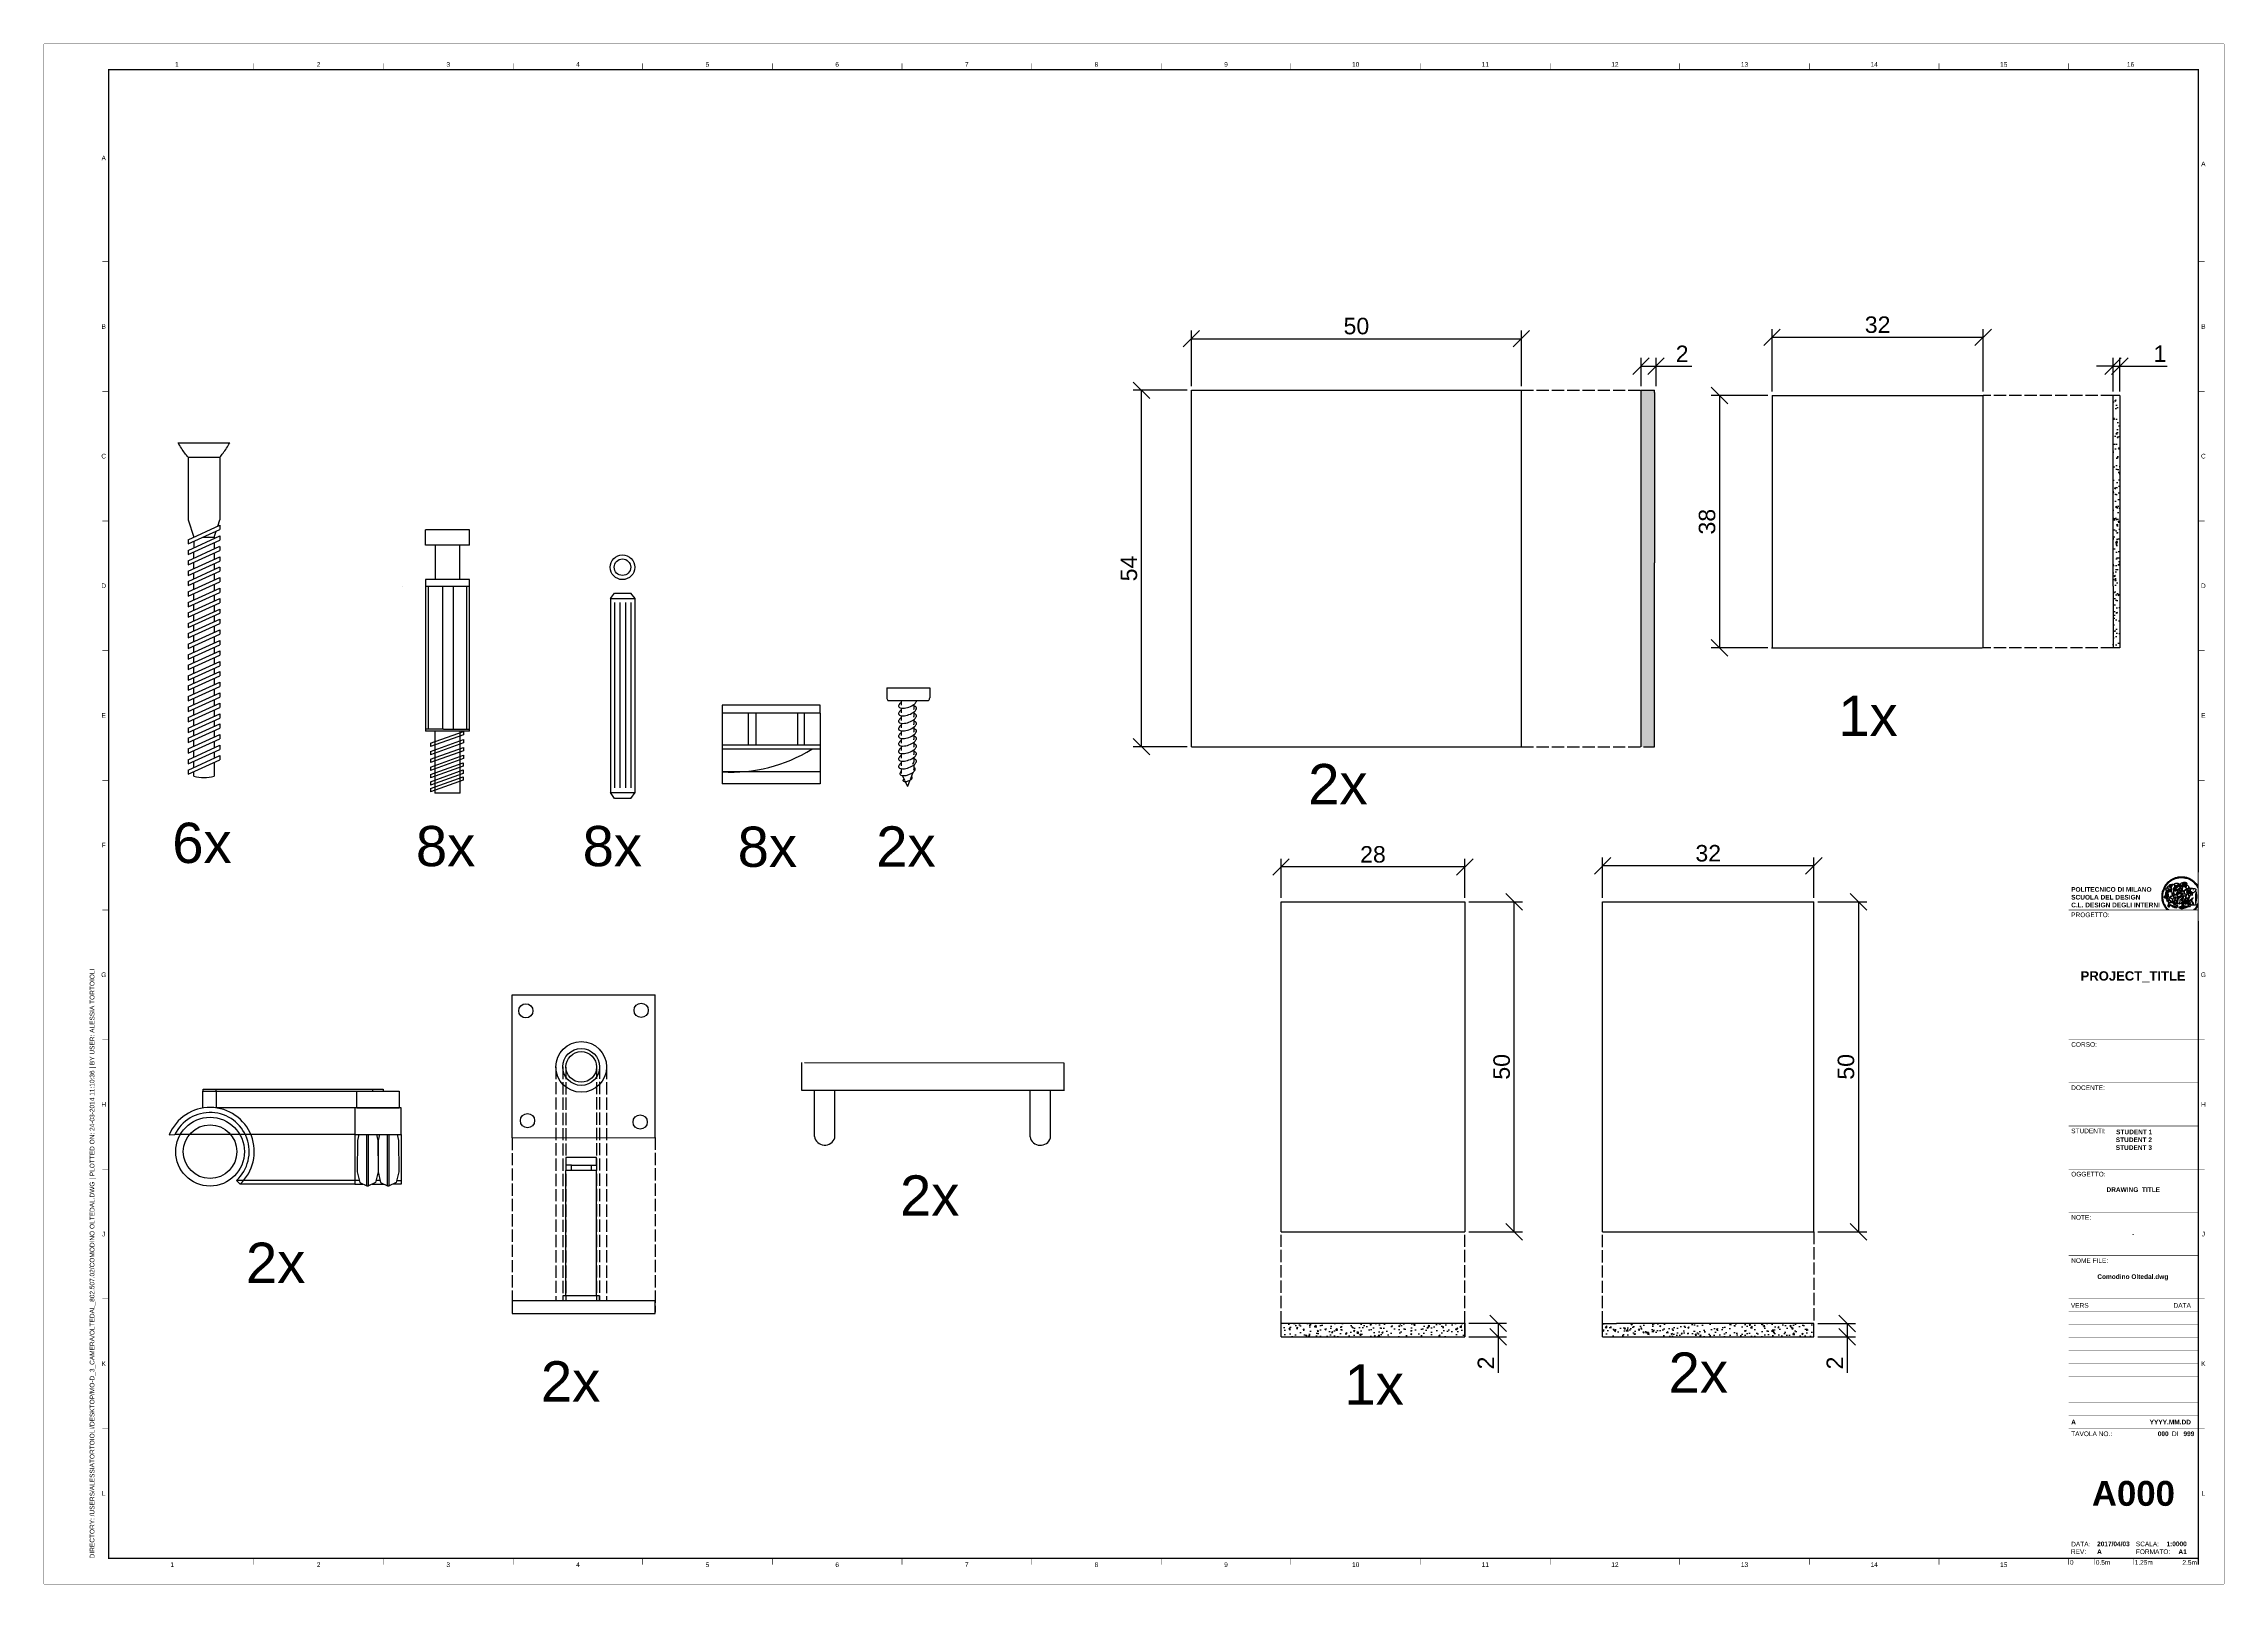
# Paper-space layout 'A000' of a CAD drawing. Header units: inches, sheet in millimetres. Extents: x 0 to 841, y 0 to 594.
# The model-space entities are those that its viewports show. They can reach past a viewport. Long polylines and large blocks are cut down to what shows.
import ezdxf
from ezdxf.enums import TextEntityAlignment as Align

# ---------------------------------------------------------------- set-up
doc = ezdxf.new("R2010")
doc.units = ezdxf.units.IN
doc.header["$MEASUREMENT"] = 0
doc.set_wipeout_variables(frame=1)
doc.linetypes.add('ACAD_ISO02W100', pattern=[15, 12, -3])
for name, color, linetype in [('Chiodi', 1, 'Continuous'), ('G-ANNO-LOGO', 3, 'Continuous'), ('G-ANNO-TEXT', 3, 'Continuous'), ('G-ANNO-TTLB', 3, 'Continuous'), ('LINE', 3, 'ACAD_ISO02W100'), ('Oltedal', 7, 'Continuous'), ('Quote', 4, 'Continuous')]:
    doc.layers.add(name, color=color, linetype=linetype)
doc.layers.add('G-ANNO-NPLT', color=210, linetype='Continuous', plot=False)
doc.styles.add('ARIAL', font='Arial.ttf')
doc.styles.add('ARIAL-BOLD', font='Arial Bold.ttf')
doc.styles.add('E-ARIAL', font='Arial.ttf')
doc.styles.get("Standard").update_dxf_attribs({"font": 'Arial.ttf'})
doc.dimstyles.new('ISO-25', dxfattribs={"dimtxt": 2.5, "dimasz": 2.5, "dimexe": 1.25, "dimexo": 0.625, "dimtad": 1, "dimdec": 0, "dimtxsty": 'Standard', "dimblk": 'OBLIQUE', "dimblk1": 'OBLIQUE', "dimblk2": 'OBLIQUE', "dimcen": 2.5, "dimadec": 0, "dimazin": 0, "dimtfac": 1, "dimtdec": 0, "dimtmove": 0, "dimatfit": 3, "dimfxl": 1, "dimarcsym": 1})
pattern_1 = [(50, (23.9792, -90.4118), (2.1517805, -0.1882564), [0.225, -2.475]), (355, (23.9792, -90.4118), (-0.416254, 2.256576), [0.18, -1.98]), (100.45144, (24.1585, -90.4275), (1.735527, 2.06832), [0.191221, -2.103426]), (46.1842, (23.9792, -89.8118), (3.201724, -0.496558), [0.3375, -3.7125]), (96.6356, (24.246, -89.8532), (2.803986, 2.922356), [0.28683, -3.155141]), (351.1842, (23.979, -89.8118), (2.803986, 2.922356), [0.27, -2.97]), (21, (24.2792, -89.9618), (1.790721, -1.207857), [0.225, -2.475]), (326, (24.2792, -89.9618), (0.729946, 2.17545), [0.18, -1.98]), (71.45144, (24.4284, -90.0625), (2.520667, 0.967593), [0.191221, -2.103426]), (37.5, (23.97915, -90.4118), (0.0364796, 0.9986816), [0, -1.956, 0, -2.01, 0, -1.9875]), (7.5, (23.9792, -90.4118), (0.7892086, 1.1832351), [0, -1.146, 0, -1.911, 0, -0.7575]), (327.5, (23.31015, -90.4118), (1.6014673, -0.0676646), [0, -0.75, 0, -2.34, 0, -3.105]), (317.5, (23.0102, -90.4118), (1.7495585, 0.300315), [0, -0.975, 0, -1.554, 0, -2.205])]

# ---------------------------------------------------------------- blocks, each defined once
blk = doc.blocks.new('A1_GRID_LAYOUT')
at = {"layer": 'G-ANNO-NPLT', "const_width": 0.18}
for points in [[(841, 594), (0, 594)], [(0, 0), (0, 594)], [(841, 0), (841, 594)], [(841, 0), (0, 0)]]:
    blk.add_lwpolyline(points, dxfattribs=at)
at = {"layer": 'G-ANNO-TTLB', "const_width": 0.5, "flags": 128}
blk.add_lwpolyline([(25, 584), (25, 10), (831, 10), (831, 584)], close=True, dxfattribs=at)
at = {"layer": 'G-ANNO-TTLB', "const_width": 0.18, "flags": 128}
for points in [[(81, 586.5), (81, 584)], [(131, 586.5), (131, 584)], [(181, 586.5), (181, 584)], [(231, 586.5), (231, 584)], [(281, 586.5), (281, 584)], [(331, 586.5), (331, 584)], [(381, 586.5), (381, 584)], [(431, 586.5), (431, 584)], [(481, 586.5), (481, 584)], [(531, 586.5), (531, 584)], [(581, 586.5), (581, 584)], [(631, 586.5), (631, 584)], [(681, 586.5), (681, 584)], [(731, 586.5), (731, 584)], [(781, 586.5), (781, 584)], [(0, 578.5), (0, 576)], [(25, 510), (22.5, 510)], [(833.5, 510), (831, 510)], [(25, 460), (22.5, 460)], [(833.5, 460), (831, 460)], [(25, 410), (22.5, 410)], [(833.5, 410), (831, 410)], [(25, 360), (22.5, 360)], [(833.5, 360), (831, 360)], [(25, 310), (22.5, 310)], [(833.5, 310), (831, 310)], [(25, 260), (22.5, 260)], [(833.5, 260), (831, 260)], [(25, 210), (22.5, 210)], [(833.5, 210), (831, 210)], [(25, 160), (22.5, 160)], [(833.5, 160), (831, 160)], [(25, 110), (22.5, 110)], [(833.5, 110), (831, 110)], [(833.5, 110), (831, 110)], [(25, 60), (22.5, 60)], [(833.5, 60), (831, 60)], [(833.5, 60), (831, 60)], [(81, 10), (81, 7.5)], [(131, 10), (131, 7.5)], [(181, 10), (181, 7.5)], [(231, 10), (231, 7.5)], [(281, 10), (281, 7.5)], [(331, 10), (331, 7.5)], [(381, 10), (381, 7.5)], [(431, 10), (431, 7.5)], [(481, 10), (481, 7.5)], [(531, 10), (531, 7.5)], [(581, 10), (581, 7.5)], [(631, 10), (631, 7.5)], [(681, 10), (681, 7.5)], [(731, 10), (731, 7.5)], [(781, 10), (781, 7.5)]]:
    blk.add_lwpolyline(points, dxfattribs=at)
at = {"layer": 'G-ANNO-TTLB', "const_width": 0.18}
blk.add_lwpolyline([(716.5, 10), (776.5, 10)], dxfattribs=at)
at = {"layer": 'G-ANNO-TEXT', "style": 'ARIAL'}
for s, p in [('1', (51.35, 586.07)), ('2', (106, 586.07)), ('3', (156, 586.07)), ('4', (206, 586.07)), ('5', (256, 586.07)), ('6', (306, 586.07)), ('7', (356, 586.07)), ('8', (406, 586.07)), ('9', (456, 586.07)), ('10', (506, 586.07)), ('11', (556, 586.07)), ('12', (606, 586.07)), ('13', (656, 586.07)), ('14', (706, 586.07)), ('15', (756, 586.07)), ('16', (804.89, 586.07)), ('A', (23.09, 549.98)), ('A', (832.98, 547.71)), ('B', (23.09, 485)), ('B', (832.98, 485)), ('C', (23.09, 435)), ('C', (832.98, 435)), ('D', (23.09, 385)), ('D', (832.98, 385)), ('E', (23.09, 335)), ('E', (832.98, 335)), ('F', (23.09, 285)), ('F', (832.98, 285)), ('G', (23.09, 235)), ('G', (832.98, 235)), ('H', (23.09, 185)), ('H', (832.98, 185)), ('J', (23.09, 135)), ('J', (832.98, 135)), ('K', (23.09, 85)), ('K', (832.98, 85)), ('L', (23.09, 35)), ('L', (832.98, 35)), ('2', (106, 7.51)), ('3', (156, 7.51)), ('6', (306, 7.51)), ('8', (406, 7.51)), ('9', (456, 7.51)), ('10', (506, 7.51)), ('12', (606, 7.51)), ('13', (656, 7.51)), ('1', (49.49, 7.51)), ('4', (206, 7.51)), ('5', (256, 7.51)), ('7', (356, 7.51)), ('11', (556, 7.51)), ('14', (706, 7.51)), ('15', (756, 7.51))]:
    blk.add_text(s, height=1.8, dxfattribs=at).set_placement(p, align=Align.MIDDLE_CENTER)
at = {"layer": 'G-ANNO-TEXT', "insert": (17.7, 9.95), "char_height": 1.8, "attachment_point": 1, "rotation": 90, "style": 'ARIAL'}
blk.add_mtext_dynamic_manual_height_columns('DIRECTORY: /USERS/ALESSIATORTOIOLI/DESKTOP/MO-D_3_CAMERA/OLTEDAL_802.507.02/COMODINO OLTEDAL.DWG | PLOTTED ON: 24-03-2014 11:10:36 | BY USER: ALESSIA TORTOIOLI', width=412.209, gutter_width=9, heights=[0], dxfattribs=at)
blk = doc.blocks.new('logoPolimi')
for p, q in [((-2.37, 0.12), (-2.16, 0.11)), ((-2.37, 0.01), (-2.16, 0.01)), ((-2.36, 0.23), (-2.15, 0.21)), ((-2.35, 0.34), (-2.14, 0.31)), ((-2.33, 0.45), (-2.12, 0.41)), ((-2.3, 0.55), (-2.1, 0.51)), ((-2.28, 0.66), (-2.07, 0.6)), ((-2.24, 0.77), (-2.04, 0.7)), ((-2.2, 0.87), (-2.01, 0.79)), ((-2.16, 0.97), (-1.97, 0.89)), ((-2.11, 1.07), (-1.93, 0.98)), ((-2.06, 1.17), (-1.88, 1.07)), ((-2.01, 1.26), (-1.83, 1.15)), ((-1.94, 1.36), (-1.77, 1.24)), ((-1.88, 1.45), (-1.71, 1.32)), ((-1.84, 0.03), (-1.82, 0.35)), ((-1.81, 1.53), (-1.65, 1.4)), ((-1.74, 1.61), (-1.58, 1.47)), ((-1.73, 0.59), (-1.73, 0.59)), ((-1.73, 0.59), (-1.73, 0.59)), ((-1.66, 1.69), (-1.51, 1.54)), ((-1.65, 0.57), (-1.65, 0.57)), ((-1.59, 1.12), (-1.59, 1.12)), ((-1.58, 1.77), (-1.44, 1.61)), ((-1.51, 0.55), (-1.51, 0.55)), ((-1.51, 0.55), (-1.51, 0.55)), ((-1.49, 1.84), (-1.36, 1.68)), ((-1.41, 1.91), (-1.28, 1.74)), ((-1.32, 1.97), (-1.2, 1.8)), ((-1.31, 0.79), (-1.21, 0.75)), ((-1.21, 0.75), (-1.31, 0.79)), ((-1.21, 0.75), (-1.31, 0.79)), ((-1.22, 2.03), (-1.11, 1.85)), ((-1.21, 0.75), (-1.21, 0.75)), ((-1.21, 0.75), (-1.21, 0.75)), ((-1.19, 0.76), (-1.19, 0.76)), ((-1.19, 0.76), (-1.19, 0.76)), ((-1.17, 0.99), (-1.18, 0.99)), ((-1.18, 0.99), (-1.17, 0.99)), ((-1.16, 0.57), (-1.16, 0.57)), ((-1.16, 0.57), (-1.16, 0.57)), ((-1.13, 2.09), (-1.03, 1.9)), ((-1.1, 0.01), (-0.99, 0.06)), ((-0.99, 0.06), (-1.1, 0.01)), ((-0.99, 0.06), (-1.1, 0.01)), ((-1.03, 2.14), (-0.94, 1.95)), ((-0.99, 0.06), (-0.99, 0.06)), ((-0.99, 0.06), (-0.99, 0.06)), ((-0.97, 0.79), (-0.98, 0.79)), ((-0.89, 0.84), (-0.97, 0.79)), ((-0.97, 0.79), (-0.89, 0.84)), ((-0.96, 1.41), (-0.96, 1.41)), ((-0.96, 1.41), (-0.96, 1.41)), ((-0.93, 2.18), (-0.84, 1.99)), ((-0.89, 0.84), (-0.82, 0.87)), ((-0.82, 0.87), (-0.89, 0.84)), ((-0.89, 0.84), (-0.82, 0.87)), ((-0.88, 0.83), (-0.89, 0.84)), ((-0.85, 1.39), (-0.85, 1.39)), ((-0.85, 1.39), (-0.85, 1.39)), ((-0.84, 0.14), (-0.84, 0.14)), ((-0.83, 2.22), (-0.75, 2.03)), ((-0.77, 1.08), (-0.78, 1.08)), ((-0.78, 1.08), (-0.77, 1.08)), ((-0.61, 1.12), (-0.77, 1.08)), ((-0.77, 1.08), (-0.61, 1.12)), ((-0.77, 1.08), (-0.61, 1.12)), ((-0.75, 1.3), (-0.76, 1.29)), ((-0.76, 1.29), (-0.75, 1.3)), ((-0.72, 2.26), (-0.66, 2.06)), ((-0.65, 0.99), (-0.7, 0.96)), ((-0.69, 0.18), (-0.68, 0.18)), ((-0.66, 0.93), (-0.66, 0.93)), ((-0.66, 0.93), (-0.64, 0.93)), ((-0.66, 0.93), (-0.66, 0.93)), ((-0.66, 0.93), (-0.66, 0.93)), ((-0.63, 1.01), (-0.63, 1.01)), ((-0.63, 1.01), (-0.62, 1.01)), ((-0.63, 0.66), (-0.63, 0.66)), ((-0.61, 2.29), (-0.56, 2.09)), ((-0.6, 1.12), (-0.61, 1.12)), ((-0.61, 1.12), (-0.6, 1.12)), ((-0.61, 1.12), (-0.6, 1.12)), ((-0.61, 0.86), (-0.57, 0.85)), ((-0.57, 0.85), (-0.61, 0.86)), ((-0.61, 0.86), (-0.57, 0.85)), ((-0.53, 1.08), (-0.6, 1.12)), ((-0.6, 1.12), (-0.6, 1.11)), ((-0.6, 1.12), (-0.53, 1.08)), ((-0.57, 0.8), (-0.59, 0.8)), ((-0.57, 0.85), (-0.53, 0.84)), ((-0.57, 0.85), (-0.57, 0.85)), ((-0.57, 0.85), (-0.57, 0.85)), ((-0.57, 0.85), (-0.53, 0.84)), ((-0.56, 0.29), (-0.49, 0.48)), ((-0.56, 0.14), (-0.56, 0.29)), ((-0.5, 0.11), (-0.56, 0.14)), ((-0.53, 0.84), (-0.51, 0.84)), ((-0.53, 0.84), (-0.51, 0.84)), ((-0.53, 0.84), (-0.53, 0.84)), ((-0.51, 2.32), (-0.46, 2.11)), ((-0.51, 0.11), (-0.51, 0.11)), ((-0.51, 0.11), (-0.51, 0.11)), ((-0.34, 0.33), (-0.5, 0.11)), ((-0.49, 0.48), (-0.41, 0.55)), ((-0.42, 0.8), (-0.47, 0.79)), ((-0.42, 0.8), (-0.47, 0.79)), ((-0.47, 0.79), (-0.45, 0.76)), ((-0.47, 0.79), (-0.45, 0.76)), ((-0.45, 1.14), (-0.42, 1.11)), ((-0.42, 1.26), (-0.36, 1.22)), ((-0.41, 0.55), (-0.34, 0.49)), ((-0.4, 2.34), (-0.36, 2.13)), ((-0.4, 1.37), (-0.38, 1.38)), ((-0.39, 1.37), (-0.4, 1.37)), ((-0.35, 1.33), (-0.4, 1.37)), ((-0.39, 1.24), (-0.4, 1.23)), ((-0.38, 1.14), (-0.38, 1.14)), ((-0.34, 0.49), (-0.09, 0.48)), ((-0.16, 0.32), (-0.34, 0.33)), ((-0.14, 0.32), (-0.31, 0.34)), ((-0.29, 2.35), (-0.26, 2.14)), ((-0.28, 1.3), (-0.29, 1.3)), ((-0.28, 1.3), (-0.28, 1.3)), ((-0.18, 2.36), (-0.16, 2.15)), ((-0.16, 1.24), (-0.16, 1.25)), ((-0.16, 1.25), (-0.16, 1.25)), ((-0.16, 0.49), (-0.14, 0.64)), ((-0.06, 0.27), (-0.16, 0.32)), ((-0.1, 0.88), (-0.09, 0.87)), ((-0.08, 1.37), (-0.08, 1.38)), ((-0.08, 1.23), (-0.05, 1.21)), ((-0.05, 1.21), (-0.08, 1.23)), ((-0.08, 1.23), (-0.05, 1.21)), ((-0.07, 2.37), (-0.06, 2.16)), ((-0.03, 0.26), (-0.06, 0.27)), ((-0.05, 1.21), (-0.04, 1.21)), ((-0.04, 1.21), (-0.05, 1.21)), ((-0.04, 1.21), (-0.04, 1.21)), ((-0.04, 1.21), (-0.04, 1.21)), ((-0.04, 0.48), (-0.03, 0.26)), ((0.03, 1.15), (0.03, 1.15)), ((0.03, 0.66), (0.03, 0.67)), ((0.04, 2.37), (0.04, 2.16)), ((0.07, 0.58), (0.07, 0.57)), ((0.1, 1.18), (0.1, 1.18)), ((0.1, 0.84), (0.1, 0.84)), ((0.13, 1.32), (0.17, 1.19)), ((0.15, 2.36), (0.14, 2.16)), ((0.14, 0.71), (0.34, 0.65)), ((0.31, 0.56), (0.17, 0.63)), ((0.26, 2.36), (0.24, 2.15)), ((0.27, 1.61), (0.27, 1.61)), ((0.27, 1.61), (0.27, 1.61)), ((0.27, 1.61), (0.27, 1.61)), ((0.29, 1.29), (0.29, 1.29)), ((0.29, 1.29), (0.29, 1.29)), ((0.29, 1.29), (0.29, 1.29)), ((0.29, 1.29), (0.29, 1.29)), ((0.33, 0.49), (0.34, 0.49)), ((0.33, 0.03), (0.35, 0.03)), ((0.33, 0.03), (0.35, 0.03)), ((0.37, 2.34), (0.34, 2.13)), ((0.34, 0.65), (0.34, 0.64)), ((0.35, 0.03), (0.57, 0.06)), ((0.35, 0.03), (0.57, 0.06)), ((0.35, 0.03), (0.35, 0.03)), ((0.35, 0.03), (0.35, 0.03)), ((0.38, 1.36), (0.37, 1.35)), ((0.38, 0.34), (0.37, 0.34)), ((0.38, 0.34), (0.38, 0.34)), ((0.43, 0.67), (0.39, 0.64)), ((0.48, 2.32), (0.44, 2.12)), ((0.49, 1.05), (0.51, 1.13)), ((0.51, 1.13), (0.49, 1.05)), ((0.49, 1.05), (0.51, 1.13)), ((0.51, 1.31), (0.5, 1.29)), ((0.51, 1.13), (0.52, 1.23)), ((0.52, 1.23), (0.51, 1.23)), ((0.51, 1.23), (0.52, 1.23)), ((0.52, 1.23), (0.51, 1.13)), ((0.51, 1.13), (0.52, 1.23)), ((0.52, 1.24), (0.6, 1.37)), ((0.52, 1.23), (0.6, 1.36)), ((0.6, 1.36), (0.52, 1.23)), ((0.52, 1.23), (0.52, 1.23)), ((0.52, 1.23), (0.52, 1.24)), ((0.52, 1.23), (0.52, 1.23)), ((0.55, 1.07), (0.53, 1.06)), ((0.53, 1.04), (0.53, 1.06)), ((0.53, 1.05), (0.53, 1.04)), ((0.59, 2.3), (0.54, 2.09)), ((0.54, 0.3), (0.63, 0.32)), ((0.54, -0.08), (0.61, 0.06)), ((0.61, 0.06), (0.54, -0.08)), ((0.54, -0.08), (0.61, 0.06)), ((0.56, 0.19), (0.59, 0.21)), ((0.57, 1.07), (0.57, 1.07)), ((0.57, 1.07), (0.57, 1.07)), ((0.57, 1.07), (0.57, 1.07)), ((0.57, 1.07), (0.57, 1.07)), ((0.57, 1.07), (0.57, 1.07)), ((0.57, 1.07), (0.57, 1.07)), ((0.57, 1.07), (0.57, 1.07)), ((0.58, 0.3), (0.59, 0.29)), ((0.59, 0.78), (0.59, 0.79)), ((0.59, 0.79), (0.59, 0.79)), ((0.59, 0.79), (0.59, 0.79)), ((0.59, 0.79), (0.59, 0.78)), ((0.61, 0.06), (0.6, 0.07)), ((0.6, 0.07), (0.61, 0.06)), ((0.61, 0.06), (0.61, 0.07)), ((0.62, 0.21), (0.65, 0.22)), ((0.69, 2.27), (0.63, 2.07)), ((0.64, 1.37), (0.65, 1.37)), ((0.69, 0.86), (0.68, 0.86)), ((0.68, 0.86), (0.69, 0.86)), ((0.68, 0.76), (0.68, 0.76)), ((0.8, 2.23), (0.73, 2.03)), ((0.76, 0.26), (0.76, 0.26)), ((0.9, 2.19), (0.82, 2)), ((0.82, 0.35), (0.84, 0.36)), ((0.82, 0.35), (0.82, 0.35)), ((0.84, 0.36), (0.84, 0.37)), ((0.85, 0.34), (1.05, 0.35)), ((1, 2.15), (0.91, 1.96)), ((0.93, 1.05), (0.93, 1.05)), ((0.93, 1.05), (0.93, 1.05)), ((0.93, 1.05), (0.93, 1.04)), ((0.93, 1.05), (0.93, 1.05)), ((0.97, 0.66), (0.96, 0.66)), ((1.01, 0.97), (0.98, 0.96)), ((1.1, 2.1), (1, 1.91)), ((1.2, 2.04), (1.09, 1.86)), ((1.17, 0.96), (1.17, 0.95)), ((1.17, 0.95), (1.17, 0.95)), ((1.29, 1.99), (1.18, 1.81)), ((1.38, 1.92), (1.26, 1.75)), ((1.34, 0.37), (1.26, 0.04)), ((1.27, 0.37), (1.27, 0.38)), ((1.28, 0.95), (1.28, 0.95)), ((1.47, 1.86), (1.34, 1.69)), ((1.37, 0.73), (1.46, 0.81)), ((1.41, 0.4), (1.41, 0.41)), ((1.56, 1.79), (1.42, 1.63)), ((1.64, 1.71), (1.49, 1.56)), ((1.49, 0.9), (1.57, 0.92)), ((1.72, 1.63), (1.56, 1.49)), ((1.67, 0.6), (1.57, 0.53)), ((1.79, 1.55), (1.63, 1.41)), ((1.86, 1.47), (1.7, 1.34)), ((1.93, 1.38), (1.76, 1.26)), ((1.99, 1.29), (1.81, 1.17)), ((2.05, 1.19), (1.87, 1.09)), ((2.1, 1.1), (1.92, 1)), ((2.15, 1), (1.96, 0.91)), ((2.19, 0.9), (2, 0.82)), ((2.23, 0.79), (2.04, 0.72)), ((2.27, 0.69), (2.07, 0.63)), ((2.3, 0.58), (2.09, 0.53)), ((2.32, 0.47), (2.12, 0.43)), ((2.34, 0.37), (2.13, 0.33)), ((2.36, 0.26), (2.15, 0.23)), ((2.37, 0.15), (2.16, 0.13)), ((2.37, 0.04), (2.16, 0.03)), ((-2.37, -0.1), (-2.16, -0.09)), ((-2.36, -0.21), (-2.15, -0.19)), ((-2.35, -0.32), (-2.14, -0.29)), ((-2.33, -0.43), (-2.12, -0.39)), ((-2.31, -0.54), (-2.1, -0.49)), ((-2.28, -0.65), (-2.08, -0.59)), ((-2.25, -0.75), (-2.05, -0.69)), ((-2.21, -0.86), (-2.02, -0.78)), ((-2.17, -0.96), (-1.98, -0.87)), ((-2.12, -1.06), (-1.93, -0.96)), ((-2.07, -1.16), (-1.89, -1.05)), ((-2.04, -0.15), (-1.97, -0.2)), ((-2.01, -1.25), (-1.84, -1.14)), ((-1.95, -1.34), (-1.78, -1.22)), ((-1.89, -1.43), (-1.72, -1.31)), ((-1.82, -1.52), (-1.66, -1.38)), ((-1.75, -1.6), (-1.59, -1.46)), ((-1.67, -1.68), (-1.52, -1.53)), ((-1.58, -0.12), (-1.6, -0.18)), ((-1.6, -0.18), (-1.58, -0.28)), ((-1.57, -0.54), (-1.59, -0.54)), ((-1.59, -0.54), (-1.59, -0.54)), ((-1.59, -1.76), (-1.45, -1.6)), ((-1.56, -0.32), (-1.56, -0.31)), ((-1.56, -0.31), (-1.56, -0.31)), ((-1.53, -0.65), (-1.53, -0.65)), ((-1.53, -0.65), (-1.53, -0.65)), ((-1.51, -1.83), (-1.37, -1.67)), ((-1.48, -0.86), (-1.48, -0.85)), ((-1.42, -0.37), (-1.42, -0.37)), ((-1.42, -1.9), (-1.29, -1.73)), ((-1.38, -0.46), (-1.38, -0.46)), ((-1.33, -1.96), (-1.21, -1.79)), ((-1.31, -0.24), (-1.31, -0.23)), ((-1.31, -0.23), (-1.31, -0.24)), ((-1.24, -2.02), (-1.13, -1.84)), ((-1.23, -0.19), (-1.23, -0.19)), ((-1.23, -0.19), (-1.23, -0.19)), ((-1.23, -0.19), (-1.23, -0.19)), ((-1.23, -0.19), (-1.23, -0.19)), ((-1.14, -2.08), (-1.04, -1.89)), ((-1.04, -2.13), (-0.95, -1.94)), ((-1.01, -0.39), (-1.02, -0.39)), ((-1.02, -0.39), (-1.01, -0.39)), ((-1.02, -0.7), (-1.02, -0.7)), ((-1.02, -0.7), (-1.02, -0.7)), ((-1.02, -0.7), (-1.02, -0.7)), ((-0.94, -2.18), (-0.86, -1.98)), ((-0.84, -2.22), (-0.77, -2.02)), ((-0.79, -0.51), (-0.83, -0.58)), ((-0.83, -0.58), (-0.79, -0.51)), ((-0.83, -0.58), (-0.79, -0.51)), ((-0.78, -1.05), (-0.83, -0.94)), ((-0.83, -0.94), (-0.78, -1.05)), ((-0.83, -0.94), (-0.83, -0.94)), ((-0.83, -0.94), (-0.78, -1.05)), ((-0.82, -1.23), (-0.82, -1.23)), ((-0.82, -1.23), (-0.77, -1.23)), ((-0.77, -1.23), (-0.82, -1.23)), ((-0.82, -1.23), (-0.82, -1.23)), ((-0.77, -1.23), (-0.82, -1.23)), ((-0.75, -0.96), (-0.8, -0.89)), ((-0.8, -0.89), (-0.79, -0.92)), ((-0.79, -0.92), (-0.8, -0.89)), ((-0.8, -0.89), (-0.75, -0.96)), ((-0.79, -0.92), (-0.8, -0.89)), ((-0.8, -0.89), (-0.8, -0.89)), ((-0.8, -0.89), (-0.75, -0.96)), ((-0.79, -0.92), (-0.78, -0.95)), ((-0.78, -0.95), (-0.79, -0.92)), ((-0.78, -0.95), (-0.79, -0.92)), ((-0.77, -0.49), (-0.78, -0.48)), ((-0.78, -0.48), (-0.77, -0.49)), ((-0.78, -0.95), (-0.76, -1)), ((-0.76, -1), (-0.78, -0.95)), ((-0.76, -1), (-0.78, -0.95)), ((-0.71, -0.89), (-0.75, -0.87)), ((-0.75, -0.87), (-0.71, -0.89)), ((-0.75, -0.87), (-0.71, -0.89)), ((-0.72, -1.01), (-0.75, -0.96)), ((-0.75, -0.96), (-0.72, -1.01)), ((-0.75, -0.96), (-0.72, -1.01)), ((-0.74, -2.25), (-0.67, -2.05)), ((-0.64, -0.93), (-0.71, -0.89)), ((-0.71, -0.89), (-0.64, -0.93)), ((-0.71, -0.89), (-0.64, -0.93)), ((-0.66, -0.53), (-0.66, -0.53)), ((-0.66, -0.53), (-0.66, -0.53)), ((-0.66, -0.53), (-0.66, -0.53)), ((-0.63, -2.29), (-0.57, -2.08)), ((-0.52, -2.31), (-0.48, -2.11)), ((-0.39, -0.81), (-0.51, -0.69)), ((-0.51, -1.04), (-0.5, -1.04)), ((-0.48, -0.42), (-0.48, -0.42)), ((-0.48, -0.42), (-0.48, -0.42)), ((-0.48, -0.42), (-0.48, -0.42)), ((-0.42, -2.33), (-0.38, -2.13)), ((-0.41, -0.51), (-0.41, -0.51)), ((-0.38, -0.05), (-0.39, -0.12)), ((-0.39, -0.12), (-0.37, -0.1)), ((-0.35, -0.14), (-0.37, -0.08)), ((-0.37, -0.09), (-0.37, -0.09)), ((-0.33, -0.12), (-0.35, -0.14)), ((-0.32, -0.14), (-0.35, -0.14)), ((-0.35, -0.18), (-0.34, -0.22)), ((-0.34, -0.08), (-0.29, -0.16)), ((-0.34, -0.22), (-0.34, -0.22)), ((-0.27, -0.17), (-0.32, -0.14)), ((-0.31, -2.35), (-0.28, -2.14)), ((-0.25, -0.91), (-0.26, -0.9)), ((-0.26, -1.29), (0.1, -1.2)), ((0.1, -1.2), (-0.26, -1.29)), ((0.08, -1.4), (-0.26, -1.29)), ((-0.26, -1.29), (0.08, -1.4)), ((-0.26, -1.38), (-0.26, -1.29)), ((-0.26, -1.29), (-0.26, -1.29)), ((-0.26, -1.29), (-0.26, -1.38)), ((-0.26, -1.29), (0.08, -1.4)), ((-0.26, -1.29), (-0.26, -1.29)), ((0.08, -1.49), (-0.26, -1.38)), ((-0.26, -1.38), (0.09, -1.49)), ((-0.2, -2.36), (-0.18, -2.15)), ((-0.14, -0.15), (-0.16, -0.13)), ((-0.11, -0.04), (-0.12, -0.05)), ((-0.09, -2.37), (-0.08, -2.16)), ((-0.04, -0.41), (-0.01, -0.44)), ((-0.01, -0.44), (-0.04, -0.41)), ((-0.04, -0.41), (-0.01, -0.44)), ((0.03, -2.37), (0.02, -2.16)), ((0.07, -0.84), (0.07, -0.84)), ((0.07, -0.84), (0.07, -0.84)), ((0.1, -1.2), (0.08, -1.32)), ((0.08, -1.32), (0.13, -1.2)), ((0.08, -1.4), (0.72, -1.22)), ((0.72, -1.22), (0.08, -1.4)), ((0.08, -1.4), (0.72, -1.22)), ((0.72, -1.31), (0.08, -1.49)), ((0.08, -1.44), (0.08, -1.4)), ((0.08, -1.4), (0.08, -1.44)), ((0.08, -1.4), (0.08, -1.49)), ((0.08, -1.49), (0.08, -1.44)), ((0.08, -1.44), (0.08, -1.44)), ((0.08, -1.44), (0.08, -1.45)), ((0.08, -1.45), (0.08, -1.46)), ((0.08, -1.46), (0.08, -1.49)), ((0.1, -1.01), (0.09, -0.86)), ((0.1, -1.01), (0.09, -0.86)), ((0.09, -1.49), (0.72, -1.31)), ((0.1, -1.2), (0.12, -1.04)), ((0.12, -1.04), (0.1, -1.2)), ((0.13, -1.2), (0.1, -1.2)), ((0.1, -1.2), (0.13, -1.2)), ((0.13, -1.2), (0.1, -1.2)), ((0.1, -1.2), (0.1, -1.2)), ((0.11, -0.44), (0.11, -0.44)), ((0.11, -0.44), (0.11, -0.44)), ((0.12, -0.21), (0.12, -0.21)), ((0.12, -0.21), (0.12, -0.21)), ((0.12, -0.21), (0.12, -0.21)), ((0.12, -0.21), (0.12, -0.21)), ((0.12, -0.21), (0.12, -0.21)), ((0.12, -0.21), (0.12, -0.21)), ((0.12, -0.21), (0.12, -0.21)), ((0.12, -0.21), (0.12, -0.21)), ((0.12, -0.21), (0.12, -0.21)), ((0.12, -0.21), (0.12, -0.21)), ((0.12, -0.21), (0.12, -0.21)), ((0.12, -0.21), (0.12, -0.21)), ((0.12, -0.21), (0.12, -0.21)), ((0.12, -0.56), (0.14, -0.53)), ((0.14, -0.53), (0.12, -0.56)), ((0.12, -0.56), (0.14, -0.53)), ((0.12, -1.04), (0.12, -1.04)), ((0.12, -1.04), (0.12, -1.04)), ((0.12, -1.04), (0.12, -1.04)), ((0.14, -2.37), (0.12, -2.16)), ((0.21, -0.99), (0.13, -1.2)), ((0.13, -1.2), (0.21, -0.99)), ((0.36, -1.14), (0.13, -1.2)), ((0.13, -1.2), (0.26, -1.17)), ((0.14, -0.53), (0.16, -0.49)), ((0.16, -0.49), (0.14, -0.53)), ((0.14, -0.53), (0.16, -0.49)), ((0.16, -0.49), (0.16, -0.49)), ((0.16, -0.49), (0.16, -0.49)), ((0.28, -1.19), (0.21, -0.99)), ((0.21, -0.99), (0.31, -1.27)), ((0.25, -2.36), (0.22, -2.15)), ((0.24, -0.17), (0.24, -0.16)), ((0.24, -0.16), (0.24, -0.17)), ((0.25, -0.84), (0.25, -0.88)), ((0.25, -0.88), (0.25, -0.84)), ((0.25, -0.88), (0.25, -0.84)), ((0.25, -0.88), (0.29, -1.17)), ((0.26, -0.88), (0.25, -0.88)), ((0.31, -1.27), (0.25, -0.88)), ((0.26, -1.17), (0.28, -1.16)), ((0.28, -1.16), (0.36, -1.14)), ((0.29, -1.17), (0.28, -1.19)), ((0.35, -2.34), (0.32, -2.14)), ((0.36, -1.14), (0.72, -1.22)), ((0.72, -1.22), (0.36, -1.14)), ((0.46, -2.32), (0.42, -2.12)), ((0.49, -0.31), (0.49, -0.31)), ((0.49, -0.31), (0.49, -0.31)), ((0.5, -0.27), (0.5, -0.27)), ((0.51, -0.27), (0.51, -0.27)), ((0.57, -2.3), (0.52, -2.1)), ((0.68, -2.27), (0.62, -2.07)), ((0.78, -2.24), (0.71, -2.04)), ((0.72, -0.81), (0.75, -0.89)), ((0.72, -1.22), (0.72, -1.31)), ((0.72, -1.31), (0.72, -1.22)), ((0.74, -0.23), (0.74, -0.23)), ((0.74, -0.23), (0.75, -0.24)), ((0.75, -0.23), (0.75, -0.23)), ((0.89, -2.2), (0.81, -2)), ((0.86, -0.25), (0.82, -0.34)), ((0.87, -0.22), (0.86, -0.23)), ((0.87, -0.22), (0.86, -0.25)), ((0.99, -2.15), (0.9, -1.96)), ((0.96, -0.58), (0.96, -0.57)), ((1.09, -2.11), (0.99, -1.92)), ((1.05, -1.05), (1.04, -1.05)), ((1.19, -2.05), (1.08, -1.87)), ((1.28, -2), (1.17, -1.82)), ((1.37, -1.93), (1.25, -1.76)), ((1.31, -0.27), (1.3, -0.26)), ((1.3, -0.26), (1.3, -0.26)), ((1.3, -0.26), (1.3, -0.26)), ((1.3, -0.26), (1.31, -0.27)), ((1.3, -0.26), (1.3, -0.26)), ((1.46, -1.87), (1.33, -1.7)), ((1.54, -1.8), (1.41, -1.64)), ((1.63, -1.72), (1.48, -1.57)), ((1.71, -1.65), (1.55, -1.5)), ((1.78, -1.57), (1.62, -1.43)), ((1.85, -1.48), (1.69, -1.35)), ((1.92, -1.39), (1.75, -1.27)), ((1.98, -1.3), (1.81, -1.19)), ((2.04, -1.21), (1.86, -1.1)), ((2.09, -1.11), (1.91, -1.01)), ((2.14, -1.01), (1.95, -0.92)), ((2.19, -0.91), (1.99, -0.83)), ((2.23, -0.81), (2.03, -0.74)), ((2.26, -0.7), (2.06, -0.64)), ((2.29, -0.6), (2.09, -0.55)), ((2.32, -0.49), (2.11, -0.45)), ((2.34, -0.38), (2.13, -0.35)), ((2.35, -0.27), (2.15, -0.25)), ((2.37, -0.08), (2.16, -0.07)), ((2.36, -0.16), (2.16, -0.15))]:
    blk.add_line(p, q)
for points in [[(-1.9, 0.12), (-1.94, 0.02), (-2.05, -0.09), (-2.05, -0.09)], [(-1.86, 0.38), (-1.86, 0.38), (-1.87, 0.19), (-1.9, 0.12)], [(-1.76, 0.6), (-1.76, 0.6), (-1.84, 0.57), (-1.86, 0.38)], [(-1.86, -0.04), (-1.84, 0.02), (-1.84, 0.03), (-1.84, 0.03)], [(-1.82, 0.78), (-1.83, 0.8), (-1.85, 0.86), (-1.83, 0.88)], [(-1.82, 0.78), (-1.83, 0.8), (-1.85, 0.86), (-1.83, 0.88)], [(-1.83, 0.88), (-1.81, 0.9), (-1.76, 0.96), (-1.76, 0.96)], [(-1.83, 0.88), (-1.81, 0.9), (-1.76, 0.96), (-1.76, 0.96)], [(-1.76, 0.6), (-1.83, 0.7), (-1.78, 0.74), (-1.78, 0.74)], [(-1.78, 0.74), (-1.79, 0.74), (-1.83, 0.7), (-1.76, 0.6)], [(-1.78, 0.74), (-1.8, 0.76), (-1.81, 0.78), (-1.82, 0.78)], [(-1.78, 0.74), (-1.8, 0.76), (-1.81, 0.78), (-1.82, 0.78)], [(-1.82, 0.35), (-1.81, 0.5), (-1.73, 0.59), (-1.73, 0.59)], [(-1.82, -0.19), (-1.73, -0.07), (-1.75, 0.14), (-1.75, 0.3)], [(-1.75, 0.33), (-1.75, 0.17), (-1.73, -0.05), (-1.8, -0.17)], [(-1.78, 0.74), (-1.75, 0.72), (-1.72, 0.69), (-1.68, 0.7)], [(-1.68, 0.7), (-1.72, 0.69), (-1.75, 0.72), (-1.78, 0.74)], [(-1.68, 0.7), (-1.72, 0.69), (-1.75, 0.72), (-1.78, 0.74)], [(-1.78, 0.74), (-1.78, 0.74), (-1.78, 0.74), (-1.78, 0.74)], [(-1.76, 0.96), (-1.68, 1.1), (-1.59, 1.12), (-1.59, 1.12)], [(-1.76, 0.96), (-1.68, 1.1), (-1.6, 1.12), (-1.6, 1.12)], [(-1.73, 0.59), (-1.74, 0.59), (-1.75, 0.6), (-1.76, 0.6)], [(-1.73, 0.59), (-1.74, 0.59), (-1.75, 0.6), (-1.76, 0.6)], [(-1.75, 0.3), (-1.76, 0.47), (-1.65, 0.57), (-1.65, 0.57)], [(-1.65, 0.57), (-1.65, 0.57), (-1.76, 0.5), (-1.75, 0.33)], [(-1.65, 0.57), (-1.68, 0.58), (-1.7, 0.58), (-1.73, 0.59)], [(-1.65, 0.57), (-1.68, 0.58), (-1.7, 0.58), (-1.73, 0.59)], [(-1.5, 0.71), (-1.53, 0.74), (-1.61, 0.71), (-1.68, 0.7)], [(-1.68, 0.7), (-1.61, 0.71), (-1.53, 0.73), (-1.5, 0.71)], [(-1.5, 0.71), (-1.53, 0.73), (-1.61, 0.71), (-1.68, 0.7)], [(-1.51, 0.55), (-1.56, 0.56), (-1.61, 0.56), (-1.65, 0.57)], [(-1.65, 0.57), (-1.61, 0.56), (-1.56, 0.56), (-1.51, 0.55)], [(-1.51, 0.55), (-1.56, 0.56), (-1.61, 0.56), (-1.65, 0.57)], [(-1.59, 1.12), (-1.6, 1.06), (-1.61, 0.99), (-1.61, 0.97)], [(-1.61, 0.97), (-1.61, 0.99), (-1.6, 1.06), (-1.59, 1.12)], [(-1.61, 0.97), (-1.61, 0.99), (-1.6, 1.06), (-1.59, 1.12)], [(-1.61, 0.97), (-1.61, 0.95), (-1.56, 0.88), (-1.54, 0.87)], [(-1.54, 0.87), (-1.56, 0.88), (-1.61, 0.95), (-1.61, 0.97)], [(-1.54, 0.87), (-1.56, 0.88), (-1.61, 0.96), (-1.61, 0.97)], [(-1.59, 1.12), (-1.59, 1.13), (-1.59, 1.15), (-1.58, 1.16)], [(-1.59, 1.12), (-1.59, 1.13), (-1.59, 1.15), (-1.58, 1.16)], [(-1.58, 1.16), (-1.57, 1.21), (-1.52, 1.23), (-1.49, 1.25)], [(-1.58, 1.16), (-1.57, 1.21), (-1.52, 1.23), (-1.49, 1.25)], [(-1.58, 0.36), (-1.58, 0.48), (-1.51, 0.55), (-1.51, 0.55)], [(-1.51, 0.55), (-1.51, 0.55), (-1.58, 0.48), (-1.58, 0.36)], [(-1.51, 0.55), (-1.51, 0.55), (-1.58, 0.48), (-1.58, 0.36)], [(-1.55, 0.04), (-1.55, 0.08), (-1.58, 0.25), (-1.58, 0.36)], [(-1.58, 0.36), (-1.58, 0.25), (-1.55, 0.08), (-1.55, 0.04)], [(-1.58, 0.36), (-1.58, 0.25), (-1.55, 0.08), (-1.55, 0.04)], [(-1.58, -0.12), (-1.57, -0.06), (-1.55, 0.02), (-1.55, 0.04)], [(-1.55, 0.04), (-1.55, 0.02), (-1.57, -0.06), (-1.58, -0.12)], [(-1.55, 0.04), (-1.55, 0.02), (-1.56, -0.04), (-1.57, -0.1)], [(-1.54, 0.87), (-1.52, 0.85), (-1.47, 0.83), (-1.44, 0.83)], [(-1.44, 0.83), (-1.47, 0.83), (-1.52, 0.85), (-1.54, 0.87)], [(-1.45, 0.83), (-1.47, 0.83), (-1.52, 0.85), (-1.54, 0.87)], [(-1.51, 0.55), (-1.33, 0.54), (-1.16, 0.57), (-1.16, 0.57)], [(-1.16, 0.57), (-1.16, 0.57), (-1.33, 0.54), (-1.51, 0.55)], [(-1.16, 0.57), (-1.16, 0.57), (-1.33, 0.54), (-1.51, 0.55)], [(-1.5, 0.71), (-1.46, 0.68), (-1.4, 0.62), (-1.33, 0.66)], [(-1.33, 0.66), (-1.4, 0.62), (-1.46, 0.68), (-1.5, 0.71)], [(-1.33, 0.66), (-1.4, 0.62), (-1.46, 0.68), (-1.5, 0.71)], [(-1.49, 1.25), (-1.46, 1.26), (-1.42, 1.33), (-1.39, 1.36)], [(-1.49, 1.25), (-1.46, 1.27), (-1.43, 1.34), (-1.39, 1.36)], [(-1.31, 0.79), (-1.33, 0.79), (-1.42, 0.83), (-1.45, 0.83)], [(-1.44, 0.83), (-1.42, 0.83), (-1.33, 0.79), (-1.31, 0.79)], [(-1.31, 0.79), (-1.33, 0.79), (-1.42, 0.83), (-1.44, 0.83)], [(-1.35, 1.1), (-1.4, 1.17), (-1.36, 1.23), (-1.29, 1.31)], [(-1.29, 1.31), (-1.36, 1.23), (-1.4, 1.17), (-1.35, 1.1)], [(-1.35, 1.1), (-1.4, 1.17), (-1.36, 1.23), (-1.29, 1.31)], [(-1.39, 1.36), (-1.35, 1.38), (-1.26, 1.4), (-1.19, 1.41)], [(-1.39, 1.36), (-1.35, 1.38), (-1.26, 1.4), (-1.19, 1.41)], [(-1.18, 0.99), (-1.24, 0.97), (-1.3, 1.03), (-1.35, 1.1)], [(-1.35, 1.1), (-1.3, 1.03), (-1.24, 0.97), (-1.18, 0.99)], [(-1.18, 1), (-1.24, 0.97), (-1.3, 1.03), (-1.35, 1.1)], [(-1.33, 0.66), (-1.28, 0.7), (-1.23, 0.73), (-1.21, 0.75)], [(-1.21, 0.75), (-1.23, 0.73), (-1.28, 0.7), (-1.33, 0.66)], [(-1.21, 0.75), (-1.23, 0.73), (-1.28, 0.7), (-1.33, 0.66)], [(-1.29, 1.31), (-1.22, 1.39), (-1.01, 1.41), (-0.96, 1.41)], [(-0.96, 1.41), (-1.01, 1.41), (-1.22, 1.39), (-1.29, 1.31)], [(-1.29, 1.31), (-1.22, 1.39), (-1.01, 1.41), (-0.96, 1.41)], [(-1.24, -0.02), (-1.21, -0.01), (-1.1, 0.01), (-1.1, 0.01)], [(-1.1, 0.01), (-1.1, 0.01), (-1.21, -0.01), (-1.24, -0.02)], [(-1.1, 0.01), (-1.1, 0.01), (-1.21, -0.01), (-1.24, -0.02)], [(-1.21, 0.75), (-1.2, 0.75), (-1.19, 0.76), (-1.19, 0.76)], [(-1.19, 0.76), (-1.19, 0.76), (-1.2, 0.75), (-1.21, 0.75)], [(-1.19, 0.76), (-1.19, 0.76), (-1.2, 0.76), (-1.21, 0.75)], [(-1.19, 1.41), (-1.11, 1.43), (-0.97, 1.41), (-0.97, 1.41)], [(-1.19, 1.41), (-1.12, 1.43), (-0.98, 1.41), (-0.98, 1.41)], [(-1.19, 0.76), (-1.19, 0.77), (-1.18, 0.78), (-1.18, 0.79)], [(-1.18, 0.79), (-1.18, 0.78), (-1.19, 0.77), (-1.19, 0.76)], [(-1.19, 0.76), (-1.19, 0.77), (-1.19, 0.78), (-1.18, 0.79)], [(-1.18, 0.68), (-1.18, 0.68), (-1.19, 0.71), (-1.19, 0.76)], [(-1.19, 0.76), (-1.19, 0.71), (-1.18, 0.68), (-1.18, 0.68)], [(-1.18, 0.68), (-1.18, 0.68), (-1.19, 0.71), (-1.19, 0.76)], [(-1.18, 0.97), (-1.18, 0.97), (-1.18, 0.98), (-1.17, 0.99)], [(-1.17, 0.99), (-1.18, 0.98), (-1.18, 0.97), (-1.18, 0.97)], [(-1.18, 0.97), (-1.18, 0.97), (-1.18, 0.98), (-1.17, 0.99)], [(-1.18, 0.79), (-1.17, 0.86), (-1.18, 0.95), (-1.18, 0.97)], [(-1.18, 0.97), (-1.18, 0.95), (-1.17, 0.86), (-1.18, 0.79)], [(-1.18, 0.79), (-1.17, 0.86), (-1.18, 0.95), (-1.18, 0.97)], [(-1.16, 0.57), (-1.17, 0.6), (-1.18, 0.64), (-1.18, 0.68)], [(-1.18, 0.68), (-1.18, 0.64), (-1.17, 0.6), (-1.16, 0.57)], [(-1.16, 0.57), (-1.17, 0.6), (-1.18, 0.64), (-1.18, 0.68)], [(-1.17, 0.99), (-1.17, 1.03), (-1.16, 1.09), (-1.14, 1.13)], [(-1.09, 0.42), (-1.1, 0.44), (-1.14, 0.48), (-1.16, 0.57)], [(-1.16, 0.57), (-1.14, 0.48), (-1.1, 0.44), (-1.09, 0.42)], [(-1.09, 0.42), (-1.1, 0.44), (-1.14, 0.48), (-1.16, 0.57)], [(-1.14, 1.13), (-1.12, 1.18), (-1.05, 1.31), (-1.05, 1.31)], [(-1.12, 0.46), (-1.12, 0.46), (-1.13, 0.38), (-1.11, 0.26)], [(-1.11, 0.26), (-1.08, 0.14), (-1.05, 0.03), (-1.05, 0.03)], [(-1.02, 0.32), (-1.02, 0.32), (-1.08, 0.4), (-1.09, 0.42)], [(-1.09, 0.42), (-1.08, 0.4), (-1.02, 0.32), (-1.02, 0.32)], [(-1.02, 0.32), (-1.02, 0.32), (-1.08, 0.4), (-1.09, 0.42)], [(-0.98, 0.2), (-0.98, 0.21), (-1.02, 0.32), (-1.02, 0.32)], [(-1.02, 0.32), (-1.02, 0.32), (-0.98, 0.21), (-0.98, 0.2)], [(-0.98, 0.2), (-0.98, 0.21), (-1.02, 0.32), (-1.02, 0.32)], [(-1.01, 0.12), (-1, 0.16), (-0.98, 0.19), (-0.98, 0.2)], [(-0.98, 0.2), (-0.98, 0.19), (-1, 0.16), (-1.01, 0.12)], [(-1.01, 0.12), (-1, 0.16), (-0.98, 0.19), (-0.98, 0.2)], [(-0.99, 0.06), (-1, 0.07), (-1.01, 0.1), (-1.01, 0.12)], [(-1.01, 0.12), (-1.01, 0.1), (-1, 0.07), (-0.99, 0.06)], [(-0.99, 0.06), (-1, 0.07), (-1.01, 0.1), (-1.01, 0.12)], [(-0.99, 0.06), (-0.99, 0.06), (-0.99, 0.06), (-0.98, 0.05)], [(-0.98, 0.05), (-0.99, 0.06), (-0.99, 0.06), (-0.99, 0.06)], [(-0.99, 0.05), (-0.99, 0.06), (-0.99, 0.06), (-0.99, 0.06)], [(-0.95, 0.02), (-0.96, 0.03), (-0.97, 0.04), (-0.99, 0.05)], [(-0.98, 1.41), (-0.98, 1.41), (-0.97, 1.41), (-0.96, 1.41)], [(-0.98, 0.81), (-0.94, 0.85), (-0.92, 0.93), (-0.91, 0.97)], [(-0.91, 0.97), (-0.92, 0.93), (-0.94, 0.85), (-0.98, 0.81)], [(-0.91, 0.97), (-0.92, 0.93), (-0.94, 0.85), (-0.98, 0.81)], [(-0.98, 0.79), (-0.98, 0.81), (-0.98, 0.81), (-0.98, 0.81)], [(-0.98, 0.81), (-0.98, 0.81), (-0.98, 0.81), (-0.98, 0.79)], [(-0.98, 0.81), (-0.98, 0.81), (-0.98, 0.81), (-0.98, 0.79)], [(-0.98, 0.79), (-0.98, 0.79), (-0.98, 0.78), (-0.97, 0.77)], [(-0.98, 0.79), (-0.98, 0.79), (-0.98, 0.78), (-0.97, 0.77)], [(-0.98, 0.05), (-0.97, 0.04), (-0.96, 0.03), (-0.95, 0.02)], [(-0.95, 0.02), (-0.96, 0.03), (-0.97, 0.04), (-0.98, 0.05)], [(-0.97, 1.41), (-0.97, 1.41), (-0.97, 1.41), (-0.96, 1.41)], [(-0.97, 0.77), (-0.96, 0.74), (-0.91, 0.64), (-0.91, 0.57)], [(-0.97, 0.77), (-0.96, 0.74), (-0.91, 0.64), (-0.91, 0.57)], [(-0.96, 1.41), (-0.94, 1.41), (-0.9, 1.41), (-0.85, 1.39)], [(-0.96, 1.41), (-0.94, 1.41), (-0.9, 1.41), (-0.85, 1.39)], [(-0.95, 0.02), (-0.94, 0.01), (-0.92, 0.01), (-0.9, 0.01)], [(-0.9, 0.01), (-0.92, 0.01), (-0.94, 0.01), (-0.95, 0.02)], [(-0.91, 0.01), (-0.92, 0.01), (-0.94, 0.01), (-0.95, 0.02)], [(-0.91, 0.97), (-0.89, 1), (-0.87, 1.01), (-0.84, 1.02)], [(-0.84, 1.02), (-0.87, 1.01), (-0.89, 1), (-0.91, 0.97)], [(-0.84, 1.02), (-0.87, 1.01), (-0.89, 1.01), (-0.91, 0.97)], [(-0.91, 0.57), (-0.91, 0.5), (-0.9, 0.43), (-0.88, 0.37)], [(-0.91, 0.57), (-0.91, 0.5), (-0.9, 0.43), (-0.88, 0.37)], [(-0.87, 0.03), (-0.87, 0.03), (-0.89, 0.01), (-0.91, 0.01)], [(-0.9, 0.01), (-0.89, 0.01), (-0.87, 0.03), (-0.87, 0.03)], [(-0.87, 0.03), (-0.87, 0.03), (-0.89, 0.01), (-0.9, 0.01)], [(-0.88, 0.84), (-0.88, 0.84), (-0.89, 0.79), (-0.88, 0.77)], [(-0.88, 0.77), (-0.89, 0.79), (-0.88, 0.83), (-0.88, 0.83)], [(-0.74, 0.66), (-0.85, 0.67), (-0.88, 0.77), (-0.88, 0.77)], [(-0.88, 0.77), (-0.88, 0.77), (-0.85, 0.67), (-0.74, 0.66)], [(-0.88, 0.37), (-0.86, 0.32), (-0.83, 0.25), (-0.82, 0.25)], [(-0.88, 0.37), (-0.86, 0.32), (-0.83, 0.25), (-0.82, 0.25)], [(-0.87, 0.03), (-0.86, 0.03), (-0.86, 0.05), (-0.86, 0.06)], [(-0.86, 0.06), (-0.86, 0.05), (-0.86, 0.03), (-0.87, 0.03)], [(-0.86, 0.06), (-0.86, 0.05), (-0.86, 0.03), (-0.87, 0.03)], [(-0.85, 1.39), (-0.86, 1.42), (-0.8, 1.45), (-0.8, 1.46)], [(-0.85, 1.39), (-0.86, 1.42), (-0.83, 1.44), (-0.82, 1.45)], [(-0.86, 0.06), (-0.86, 0.07), (-0.86, 0.1), (-0.85, 0.11)], [(-0.85, 0.11), (-0.86, 0.1), (-0.86, 0.07), (-0.86, 0.06)], [(-0.85, 0.11), (-0.86, 0.1), (-0.86, 0.07), (-0.86, 0.06)], [(-0.81, 1.36), (-0.83, 1.37), (-0.84, 1.38), (-0.85, 1.39)], [(-0.85, 1.39), (-0.84, 1.38), (-0.83, 1.37), (-0.81, 1.36)], [(-0.85, 1.39), (-0.84, 1.38), (-0.83, 1.37), (-0.81, 1.36)], [(-0.85, 0.11), (-0.85, 0.12), (-0.84, 0.14), (-0.84, 0.14)], [(-0.84, 0.14), (-0.84, 0.14), (-0.85, 0.12), (-0.85, 0.11)], [(-0.84, 0.14), (-0.84, 0.14), (-0.85, 0.12), (-0.85, 0.11)], [(-0.84, 1.02), (-0.83, 1.03), (-0.81, 1.05), (-0.78, 1.08)], [(-0.78, 1.08), (-0.81, 1.05), (-0.83, 1.03), (-0.84, 1.02)], [(-0.78, 1.08), (-0.81, 1.05), (-0.83, 1.03), (-0.84, 1.02)], [(-0.84, 0.14), (-0.83, 0.15), (-0.81, 0.16), (-0.81, 0.16)], [(-0.81, 0.16), (-0.81, 0.16), (-0.83, 0.15), (-0.84, 0.14)], [(-0.81, 0.16), (-0.81, 0.16), (-0.84, 0.15), (-0.84, 0.14)], [(-0.84, 0.15), (-0.84, 0.15), (-0.84, 0.15), (-0.84, 0.14)], [(-0.84, 0.14), (-0.84, 0.14), (-0.84, 0.14), (-0.84, 0.14)], [(-0.84, 0.14), (-0.84, 0.14), (-0.84, 0.14), (-0.84, 0.14)], [(-0.84, 0.14), (-0.84, 0.14), (-0.84, 0.14), (-0.84, 0.14)], [(-0.82, 1.45), (-0.82, 1.45), (-0.8, 1.45), (-0.8, 1.45)], [(-0.82, 0.87), (-0.82, 0.87), (-0.72, 0.91), (-0.66, 0.93)], [(-0.66, 0.93), (-0.72, 0.91), (-0.82, 0.87), (-0.82, 0.87)], [(-0.82, 0.87), (-0.82, 0.87), (-0.72, 0.91), (-0.66, 0.93)], [(-0.82, 0.25), (-0.8, 0.25), (-0.77, 0.24), (-0.77, 0.23)], [(-0.82, 0.25), (-0.8, 0.25), (-0.78, 0.24), (-0.77, 0.23)], [(-0.76, 1.29), (-0.77, 1.32), (-0.79, 1.34), (-0.81, 1.36)], [(-0.81, 1.36), (-0.79, 1.34), (-0.77, 1.32), (-0.76, 1.29)], [(-0.81, 1.36), (-0.79, 1.34), (-0.77, 1.32), (-0.76, 1.3)], [(-0.81, 0.16), (-0.8, 0.17), (-0.8, 0.17), (-0.79, 0.18)], [(-0.79, 0.18), (-0.8, 0.17), (-0.8, 0.17), (-0.81, 0.16)], [(-0.79, 0.18), (-0.8, 0.17), (-0.8, 0.17), (-0.81, 0.16)], [(-0.8, 1.46), (-0.8, 1.49), (-0.69, 1.51), (-0.69, 1.51)], [(-0.8, 1.46), (-0.8, 1.49), (-0.75, 1.49), (-0.75, 1.49)], [(-0.8, 1.45), (-0.8, 1.45), (-0.8, 1.46), (-0.8, 1.46)], [(-0.79, 0.18), (-0.78, 0.18), (-0.77, 0.16), (-0.77, 0.16)], [(-0.77, 0.16), (-0.77, 0.16), (-0.78, 0.18), (-0.79, 0.18)], [(-0.77, 0.16), (-0.77, 0.16), (-0.78, 0.18), (-0.79, 0.18)], [(-0.78, 1.08), (-0.77, 1.1), (-0.76, 1.13), (-0.75, 1.16)], [(-0.75, 1.16), (-0.76, 1.13), (-0.77, 1.1), (-0.78, 1.08)], [(-0.75, 1.16), (-0.76, 1.13), (-0.77, 1.1), (-0.78, 1.08)], [(-0.77, 0.23), (-0.76, 0.22), (-0.72, 0.2), (-0.71, 0.2)], [(-0.77, 0.23), (-0.76, 0.22), (-0.72, 0.2), (-0.71, 0.2)], [(-0.77, 0.16), (-0.77, 0.16), (-0.74, 0.16), (-0.7, 0.17)], [(-0.7, 0.17), (-0.74, 0.16), (-0.77, 0.16), (-0.77, 0.16)], [(-0.7, 0.17), (-0.74, 0.16), (-0.77, 0.16), (-0.77, 0.16)], [(-0.76, 1.3), (-0.74, 1.25), (-0.73, 1.2), (-0.75, 1.16)], [(-0.75, 1.16), (-0.73, 1.2), (-0.74, 1.25), (-0.76, 1.29)], [(-0.76, 1.29), (-0.74, 1.25), (-0.73, 1.2), (-0.75, 1.16)], [(-0.75, 1.49), (-0.75, 1.52), (-0.69, 1.51), (-0.69, 1.51)], [(-0.7, 1.26), (-0.7, 1.28), (-0.73, 1.28), (-0.75, 1.3)], [(-0.75, 1.3), (-0.73, 1.28), (-0.7, 1.28), (-0.7, 1.26)], [(-0.71, 1.24), (-0.72, 1.25), (-0.73, 1.27), (-0.75, 1.28)], [(-0.63, 0.66), (-0.63, 0.66), (-0.73, 0.66), (-0.74, 0.66)], [(-0.74, 0.66), (-0.73, 0.66), (-0.63, 0.66), (-0.63, 0.66)], [(-0.65, 1.23), (-0.67, 1.24), (-0.71, 1.23), (-0.71, 1.24)], [(-0.71, 0.2), (-0.7, 0.2), (-0.69, 0.19), (-0.69, 0.18)], [(-0.71, 0.2), (-0.7, 0.2), (-0.69, 0.19), (-0.69, 0.18)], [(-0.65, 1.23), (-0.67, 1.24), (-0.7, 1.25), (-0.7, 1.26)], [(-0.7, 1.26), (-0.7, 1.25), (-0.67, 1.24), (-0.65, 1.23)], [(-0.7, 0.17), (-0.69, 0.17), (-0.68, 0.18), (-0.69, 0.18)], [(-0.69, 0.18), (-0.68, 0.18), (-0.69, 0.17), (-0.7, 0.17)], [(-0.69, 0.18), (-0.68, 0.18), (-0.69, 0.17), (-0.7, 0.17)], [(-0.69, 1.51), (-0.69, 1.59), (-0.51, 1.55), (-0.51, 1.55)], [(-0.69, 1.51), (-0.66, 1.55), (-0.66, 1.55), (-0.66, 1.55)], [(-0.66, 0.67), (-0.69, 0.69), (-0.68, 0.72), (-0.68, 0.76)], [(-0.68, 0.76), (-0.68, 0.72), (-0.69, 0.69), (-0.66, 0.67)], [(-0.66, 0.68), (-0.69, 0.69), (-0.68, 0.72), (-0.68, 0.76)], [(-0.68, 0.76), (-0.68, 0.79), (-0.67, 0.82), (-0.66, 0.83)], [(-0.66, 0.83), (-0.67, 0.82), (-0.68, 0.79), (-0.68, 0.76)], [(-0.68, 0.76), (-0.68, 0.79), (-0.67, 0.82), (-0.66, 0.83)], [(-0.68, 0.18), (-0.68, 0.18), (-0.56, 0.15), (-0.51, 0.11)], [(-0.68, 0.18), (-0.68, 0.18), (-0.56, 0.15), (-0.51, 0.11)], [(-0.66, 1.55), (-0.63, 1.57), (-0.51, 1.55), (-0.51, 1.55)], [(-0.62, 0.95), (-0.63, 0.95), (-0.64, 0.94), (-0.66, 0.93)], [(-0.66, 0.93), (-0.64, 0.94), (-0.63, 0.95), (-0.62, 0.95)], [(-0.66, 0.83), (-0.65, 0.85), (-0.61, 0.86), (-0.61, 0.86)], [(-0.61, 0.86), (-0.61, 0.86), (-0.65, 0.84), (-0.66, 0.83)], [(-0.66, 0.83), (-0.65, 0.84), (-0.61, 0.86), (-0.61, 0.86)], [(-0.63, 0.66), (-0.64, 0.67), (-0.65, 0.67), (-0.66, 0.68)], [(-0.63, 0.66), (-0.64, 0.67), (-0.65, 0.67), (-0.66, 0.67)], [(-0.66, 0.67), (-0.65, 0.67), (-0.64, 0.67), (-0.63, 0.66)], [(-0.59, 1.24), (-0.6, 1.23), (-0.63, 1.22), (-0.65, 1.23)], [(-0.65, 1.23), (-0.63, 1.22), (-0.6, 1.23), (-0.59, 1.24)], [(-0.56, 1.24), (-0.56, 1.24), (-0.63, 1.22), (-0.65, 1.23)], [(-0.63, 1.01), (-0.63, 1.01), (-0.64, 1), (-0.65, 0.99)], [(-0.64, 0.93), (-0.64, 0.93), (-0.58, 0.88), (-0.57, 0.85)], [(-0.64, 0.93), (-0.64, 0.93), (-0.58, 0.88), (-0.57, 0.85)], [(-0.6, 1.11), (-0.6, 1.11), (-0.59, 1.05), (-0.63, 1.01)], [(-0.6, 1.11), (-0.6, 1.11), (-0.59, 1.05), (-0.63, 1.01)], [(-0.5, 0.65), (-0.55, 0.61), (-0.6, 0.64), (-0.63, 0.66)], [(-0.5, 0.65), (-0.55, 0.61), (-0.6, 0.64), (-0.63, 0.66)], [(-0.62, 1.01), (-0.62, 1.01), (-0.62, 0.97), (-0.62, 0.95)], [(-0.62, 0.95), (-0.62, 0.97), (-0.62, 1.01), (-0.62, 1.01)], [(-0.56, 1.24), (-0.56, 1.24), (-0.57, 1.25), (-0.59, 1.24)], [(-0.59, 1.24), (-0.57, 1.25), (-0.56, 1.24), (-0.56, 1.24)], [(-0.41, 0.55), (-0.41, 0.55), (-0.59, 0.44), (-0.56, 0.15)], [(-0.52, 0.81), (-0.53, 0.8), (-0.56, 0.79), (-0.57, 0.8)], [(-0.57, 0.01), (-0.57, 0.01), (-0.38, -0.06), (-0.35, -0.15)], [(-0.49, 1.27), (-0.5, 1.26), (-0.53, 1.24), (-0.56, 1.24)], [(-0.52, 1.26), (-0.53, 1.26), (-0.54, 1.22), (-0.56, 1.24)], [(-0.56, 1.24), (-0.54, 1.22), (-0.53, 1.26), (-0.52, 1.26)], [(-0.47, 1.06), (-0.49, 1.06), (-0.53, 1.08), (-0.53, 1.08)], [(-0.53, 1.08), (-0.53, 1.08), (-0.49, 1.06), (-0.47, 1.06)], [(-0.53, 0.84), (-0.53, 0.84), (-0.52, 0.81), (-0.52, 0.81)], [(-0.49, 1.27), (-0.5, 1.26), (-0.51, 1.26), (-0.52, 1.26)], [(-0.52, 1.26), (-0.51, 1.26), (-0.5, 1.26), (-0.49, 1.27)], [(-0.51, 0.12), (-0.51, 0.12), (-0.52, 0.19), (-0.49, 0.21)], [(-0.51, 0.19), (-0.51, 0.18), (-0.52, 0.15), (-0.51, 0.14)], [(-0.51, 1.55), (-0.43, 1.57), (-0.43, 1.53), (-0.43, 1.53)], [(-0.51, 1.55), (-0.43, 1.57), (-0.35, 1.51), (-0.35, 1.51)], [(-0.51, 0.84), (-0.51, 0.84), (-0.46, 0.83), (-0.45, 0.83)], [(-0.51, 0.84), (-0.51, 0.84), (-0.46, 0.83), (-0.45, 0.83)], [(-0.42, 0.27), (-0.43, 0.27), (-0.5, 0.2), (-0.51, 0.19)], [(-0.51, 0.14), (-0.51, 0.13), (-0.47, 0.05), (-0.47, 0.04)], [(-0.51, 0.11), (-0.51, 0.11), (-0.51, 0.11), (-0.51, 0.11)], [(-0.51, 0.11), (-0.51, 0.11), (-0.47, 0.1), (-0.46, 0.04)], [(-0.51, 0.11), (-0.51, 0.11), (-0.51, 0.11), (-0.51, 0.11)], [(-0.51, 0.11), (-0.5, 0.11), (-0.5, 0.1), (-0.49, 0.1)], [(-0.47, 0.71), (-0.46, 0.66), (-0.5, 0.65), (-0.5, 0.65)], [(-0.47, 0.71), (-0.46, 0.66), (-0.5, 0.65), (-0.5, 0.65)], [(-0.44, 1.3), (-0.45, 1.3), (-0.47, 1.28), (-0.49, 1.27)], [(-0.49, 1.27), (-0.47, 1.28), (-0.45, 1.3), (-0.44, 1.3)], [(-0.44, 1.3), (-0.45, 1.3), (-0.47, 1.28), (-0.49, 1.27)], [(-0.49, 0.21), (-0.48, 0.21), (-0.47, 0.22), (-0.47, 0.23)], [(-0.49, 0.21), (-0.49, 0.21), (-0.49, 0.21), (-0.49, 0.21)], [(-0.37, -0.09), (-0.37, -0.07), (-0.49, 0.1), (-0.49, 0.1)], [(-0.46, 1.08), (-0.46, 1.07), (-0.46, 1.06), (-0.47, 1.06)], [(-0.47, 1.06), (-0.46, 1.06), (-0.46, 1.07), (-0.46, 1.08)], [(-0.45, 0.76), (-0.44, 0.74), (-0.47, 0.71), (-0.47, 0.71)], [(-0.45, 0.76), (-0.44, 0.74), (-0.47, 0.71), (-0.47, 0.71)], [(-0.47, 0.23), (-0.46, 0.24), (-0.44, 0.27), (-0.42, 0.27)], [(-0.47, 0.04), (-0.47, 0.03), (-0.44, 0.02), (-0.44, 0.01)], [(-0.44, 1.1), (-0.45, 1.1), (-0.46, 1.08), (-0.46, 1.08)], [(-0.46, 1.08), (-0.46, 1.09), (-0.45, 1.1), (-0.44, 1.1)], [(-0.46, 0.04), (-0.46, 0.03), (-0.45, 0.03), (-0.44, 0.02)], [(-0.45, 0.83), (-0.44, 0.83), (-0.39, 0.82), (-0.39, 0.82)], [(-0.45, 0.83), (-0.44, 0.83), (-0.39, 0.82), (-0.39, 0.82)], [(-0.36, 0.68), (-0.36, 0.66), (-0.45, 0.58), (-0.41, 0.55)], [(-0.41, 0.55), (-0.45, 0.58), (-0.4, 0.62), (-0.39, 0.62)], [(-0.41, 1.32), (-0.42, 1.3), (-0.43, 1.3), (-0.44, 1.3)], [(-0.44, 1.3), (-0.43, 1.3), (-0.42, 1.3), (-0.41, 1.32)], [(-0.41, 1.32), (-0.42, 1.3), (-0.43, 1.3), (-0.44, 1.3)], [(-0.42, 1.11), (-0.42, 1.11), (-0.44, 1.1), (-0.44, 1.1)], [(-0.44, 1.1), (-0.44, 1.1), (-0.42, 1.11), (-0.42, 1.11)], [(-0.44, 0.02), (-0.43, 0.01), (-0.44, 0.01), (-0.43, 0)], [(-0.44, 0.01), (-0.43, 0), (-0.43, -0.02), (-0.38, -0.05)], [(-0.43, 1.53), (-0.37, 1.53), (-0.35, 1.5), (-0.35, 1.5)], [(-0.4, 1.12), (-0.4, 1.11), (-0.42, 1.11), (-0.42, 1.11)], [(-0.42, 1.11), (-0.42, 1.11), (-0.4, 1.11), (-0.4, 1.12)], [(-0.39, 0.82), (-0.39, 0.81), (-0.42, 0.8), (-0.42, 0.8)], [(-0.39, 0.82), (-0.39, 0.81), (-0.42, 0.8), (-0.42, 0.8)], [(-0.35, 0.32), (-0.36, 0.31), (-0.41, 0.28), (-0.42, 0.27)], [(-0.42, 0.27), (-0.41, 0.27), (-0.39, 0.28), (-0.38, 0.3)], [(-0.4, 1.37), (-0.4, 1.37), (-0.39, 1.33), (-0.41, 1.32)], [(-0.41, 1.32), (-0.39, 1.33), (-0.4, 1.37), (-0.4, 1.37)], [(-0.4, 1.37), (-0.4, 1.37), (-0.39, 1.33), (-0.41, 1.32)], [(-0.34, 0.49), (-0.35, 0.51), (-0.36, 0.52), (-0.41, 0.55)], [(-0.41, 0.55), (-0.36, 0.52), (-0.35, 0.51), (-0.34, 0.49)], [(-0.38, 1.14), (-0.38, 1.14), (-0.39, 1.12), (-0.4, 1.12)], [(-0.4, 1.12), (-0.39, 1.12), (-0.38, 1.14), (-0.38, 1.14)], [(-0.37, 1.36), (-0.38, 1.36), (-0.38, 1.35), (-0.39, 1.37)], [(-0.39, 0.63), (-0.39, 0.64), (-0.38, 0.65), (-0.36, 0.67)], [(-0.39, 0.62), (-0.38, 0.63), (-0.39, 0.63), (-0.39, 0.63)], [(-0.38, 1.38), (-0.38, 1.38), (-0.38, 1.36), (-0.36, 1.36)], [(-0.38, 1.14), (-0.38, 1.14), (-0.35, 1.11), (-0.35, 1.15)], [(-0.35, 1.14), (-0.35, 1.11), (-0.38, 1.14), (-0.38, 1.14)], [(-0.38, 0.3), (-0.37, 0.31), (-0.34, 0.35), (-0.3, 0.34)], [(-0.35, 1.34), (-0.37, 1.35), (-0.37, 1.36), (-0.37, 1.36)], [(-0.36, 1.36), (-0.36, 1.36), (-0.37, 1.35), (-0.35, 1.34)], [(-0.36, 0.67), (-0.34, 0.68), (-0.35, 0.68), (-0.35, 0.73)], [(-0.35, 0.73), (-0.36, 0.68), (-0.35, 0.69), (-0.36, 0.68)], [(-0.35, 1.5), (-0.33, 1.52), (-0.31, 1.5), (-0.31, 1.5)], [(-0.35, 1.51), (-0.28, 1.52), (-0.25, 1.44), (-0.25, 1.44)], [(-0.28, 1.3), (-0.31, 1.32), (-0.34, 1.34), (-0.35, 1.34)], [(-0.35, 1.34), (-0.34, 1.34), (-0.31, 1.32), (-0.28, 1.3)], [(-0.28, 1.31), (-0.31, 1.32), (-0.31, 1.31), (-0.35, 1.33)], [(-0.3, 1.28), (-0.3, 1.26), (-0.34, 1.18), (-0.35, 1.14)], [(-0.35, 1.15), (-0.34, 1.18), (-0.3, 1.26), (-0.3, 1.28)], [(-0.3, 0.9), (-0.3, 0.9), (-0.34, 0.77), (-0.35, 0.73)], [(-0.35, 0.73), (-0.34, 0.78), (-0.32, 0.79), (-0.32, 0.79)], [(-0.31, 0.34), (-0.31, 0.34), (-0.34, 0.33), (-0.35, 0.32)], [(-0.25, 0.48), (-0.27, 0.49), (-0.33, 0.47), (-0.34, 0.49)], [(-0.34, 0.49), (-0.33, 0.47), (-0.21, 0.46), (-0.18, 0.47)], [(-0.32, 0.79), (-0.33, 0.84), (-0.31, 0.88), (-0.31, 0.88)], [(-0.31, 1.5), (-0.26, 1.48), (-0.25, 1.44), (-0.25, 1.44)], [(-0.31, 0.88), (-0.31, 0.91), (-0.26, 0.94), (-0.26, 0.94)], [(-0.29, 1.3), (-0.29, 1.3), (-0.29, 1.29), (-0.3, 1.28)], [(-0.3, 1.28), (-0.29, 1.29), (-0.29, 1.3), (-0.29, 1.3)], [(-0.3, 1.19), (-0.3, 1.2), (-0.26, 1.22), (-0.26, 1.22)], [(-0.3, 1.19), (-0.3, 1.2), (-0.26, 1.22), (-0.26, 1.22)], [(-0.25, 1.17), (-0.28, 1.17), (-0.29, 1.18), (-0.3, 1.19)], [(-0.25, 1.17), (-0.28, 1.17), (-0.29, 1.19), (-0.3, 1.19)], [(-0.26, 0.94), (-0.26, 0.94), (-0.29, 0.92), (-0.3, 0.9)], [(-0.3, 0.34), (-0.25, 0.33), (-0.15, 0.33), (-0.14, 0.32)], [(-0.25, 1.3), (-0.26, 1.3), (-0.27, 1.3), (-0.28, 1.31)], [(-0.25, 1.3), (-0.26, 1.3), (-0.27, 1.3), (-0.28, 1.3)], [(-0.26, 1.22), (-0.26, 1.22), (-0.22, 1.24), (-0.18, 1.24)], [(-0.26, 1.22), (-0.26, 1.22), (-0.22, 1.24), (-0.18, 1.24)], [(-0.26, 0.94), (-0.23, 1), (-0.18, 0.98), (-0.18, 0.98)], [(-0.18, 0.98), (-0.18, 0.98), (-0.23, 1), (-0.26, 0.94)], [(-0.25, 1.44), (-0.19, 1.42), (-0.22, 1.38), (-0.22, 1.38)], [(-0.25, 1.44), (-0.19, 1.42), (-0.21, 1.33), (-0.22, 1.33)], [(-0.22, 1.33), (-0.22, 1.32), (-0.22, 1.3), (-0.25, 1.3)], [(-0.22, 1.32), (-0.22, 1.32), (-0.22, 1.3), (-0.25, 1.3)], [(-0.22, 1.18), (-0.23, 1.17), (-0.23, 1.17), (-0.25, 1.17)], [(-0.22, 1.18), (-0.23, 1.17), (-0.23, 1.17), (-0.25, 1.17)], [(-0.18, 0.47), (-0.18, 0.47), (-0.23, 0.46), (-0.25, 0.48)], [(-0.22, 1.38), (-0.18, 1.35), (-0.21, 1.33), (-0.22, 1.32)], [(-0.21, 1.18), (-0.21, 1.19), (-0.22, 1.18), (-0.22, 1.18)], [(-0.21, 1.18), (-0.21, 1.18), (-0.22, 1.18), (-0.22, 1.18)], [(-0.22, 0.88), (-0.21, 0.91), (-0.19, 0.95), (-0.17, 0.96)], [(-0.17, 0.96), (-0.19, 0.95), (-0.21, 0.91), (-0.22, 0.88)], [(-0.22, 0.88), (-0.21, 0.91), (-0.19, 0.96), (-0.17, 0.96)], [(-0.19, 0.81), (-0.21, 0.83), (-0.22, 0.85), (-0.22, 0.88)], [(-0.22, 0.88), (-0.22, 0.85), (-0.21, 0.83), (-0.19, 0.81)], [(-0.19, 0.82), (-0.21, 0.83), (-0.22, 0.85), (-0.22, 0.88)], [(-0.13, 1.11), (-0.13, 1.11), (-0.2, 1.17), (-0.21, 1.18)], [(-0.13, 1.11), (-0.13, 1.11), (-0.2, 1.17), (-0.21, 1.18)], [(-0.16, 0), (-0.16, -0.01), (-0.17, -0.02), (-0.21, -0.04)], [(-0.17, 0.75), (-0.17, 0.77), (-0.18, 0.8), (-0.19, 0.82)], [(-0.17, 0.75), (-0.17, 0.77), (-0.18, 0.8), (-0.19, 0.81)], [(-0.19, 0.81), (-0.18, 0.8), (-0.17, 0.77), (-0.17, 0.75)], [(-0.19, -0.02), (-0.18, -0.02), (-0.16, -0.01), (-0.16, 0)], [(-0.18, 1.24), (-0.17, 1.24), (-0.17, 1.24), (-0.16, 1.25)], [(-0.18, 1.24), (-0.17, 1.24), (-0.17, 1.24), (-0.16, 1.24)], [(-0.18, 0.98), (-0.15, 0.99), (-0.13, 1), (-0.13, 1)], [(-0.13, 0.99), (-0.13, 0.99), (-0.15, 0.99), (-0.18, 0.98)], [(-0.18, 0.47), (-0.15, 0.48), (-0.14, 0.57), (-0.14, 0.57)], [(-0.15, 0.51), (-0.15, 0.49), (-0.18, 0.47), (-0.18, 0.47)], [(-0.17, 0.96), (-0.16, 0.96), (-0.13, 0.99), (-0.06, 0.97)], [(-0.06, 0.97), (-0.13, 0.99), (-0.16, 0.96), (-0.17, 0.96)], [(-0.17, 0.96), (-0.16, 0.97), (-0.13, 0.99), (-0.06, 0.97)], [(-0.15, 0.67), (-0.17, 0.7), (-0.17, 0.74), (-0.17, 0.75)], [(-0.17, 0.75), (-0.17, 0.74), (-0.17, 0.7), (-0.15, 0.67)], [(-0.15, 0.67), (-0.17, 0.7), (-0.17, 0.74), (-0.17, 0.75)], [(-0.17, -0.01), (-0.15, 0), (-0.08, 0.04), (-0.06, 0.05)], [(-0.16, 1.25), (-0.16, 1.25), (-0.16, 1.31), (-0.14, 1.33)], [(-0.16, 1.25), (-0.16, 1.25), (-0.16, 1.32), (-0.14, 1.33)], [(-0.16, 1.24), (-0.13, 1.25), (-0.11, 1.25), (-0.08, 1.23)], [(-0.08, 1.23), (-0.11, 1.25), (-0.13, 1.25), (-0.16, 1.24)], [(-0.16, 1.25), (-0.13, 1.25), (-0.11, 1.25), (-0.08, 1.23)], [(0.03, 0.66), (-0.09, 0.66), (-0.16, 0.69), (-0.16, 0.69)], [(-0.16, 0.49), (-0.16, 0.49), (0.03, 0.44), (0.07, 0.57)], [(0, 0.49), (-0.07, 0.47), (-0.16, 0.49), (-0.16, 0.49)], [(-0.16, 0), (-0.16, 0.01), (-0.14, 0.01), (-0.13, 0.01)], [(-0.13, 0.01), (-0.14, 0.01), (-0.16, 0.01), (-0.16, 0)], [(-0.14, 0.64), (-0.15, 0.65), (-0.15, 0.66), (-0.15, 0.67)], [(-0.15, 0.67), (-0.15, 0.66), (-0.15, 0.65), (-0.14, 0.64)], [(-0.14, 0.64), (-0.15, 0.65), (-0.15, 0.66), (-0.15, 0.67)], [(-0.14, 0.57), (-0.15, 0.56), (-0.15, 0.52), (-0.15, 0.51)], [(-0.14, 1.33), (-0.13, 1.34), (-0.1, 1.36), (-0.08, 1.37)], [(-0.14, 1.33), (-0.13, 1.34), (-0.1, 1.36), (-0.08, 1.37)], [(-0.14, 0.64), (-0.14, 0.61), (-0.13, 0.58), (-0.14, 0.57)], [(-0.14, 0.57), (-0.14, 0.59), (-0.14, 0.61), (-0.14, 0.64)], [(-0.06, 0.27), (-0.11, 0.27), (-0.14, 0.32), (-0.14, 0.32)], [(-0.14, 0.32), (-0.13, 0.31), (-0.07, 0.26), (-0.06, 0.26)], [(-0.04, 1.1), (-0.09, 1.08), (-0.13, 1.11), (-0.13, 1.11)], [(-0.04, 1.11), (-0.09, 1.08), (-0.13, 1.11), (-0.13, 1.11)], [(-0.06, 1.01), (-0.07, 1.01), (-0.13, 0.99), (-0.13, 0.99)], [(-0.13, 1), (-0.13, 1), (-0.11, 1), (-0.1, 1)], [(-0.13, 0.86), (-0.13, 0.86), (-0.1, 0.91), (-0.08, 0.89)], [(-0.13, 0.01), (-0.11, 0.02), (-0.07, 0.04), (-0.06, 0.05)], [(-0.06, 0.05), (-0.07, 0.04), (-0.11, 0.02), (-0.13, 0.01)], [(-0.08, 1.38), (-0.08, 1.38), (-0.12, 1.44), (-0.06, 1.51)], [(-0.08, 1.38), (-0.08, 1.38), (-0.12, 1.44), (-0.06, 1.51)], [(-0.1, 1), (-0.09, 1), (-0.06, 1.01), (-0.05, 1)], [(-0.09, 0.48), (-0.09, 0.48), (0, 0.47), (0.01, 0.49)], [(-0.05, 1.36), (-0.06, 1.37), (-0.07, 1.37), (-0.08, 1.37)], [(-0.08, 1.37), (-0.07, 1.37), (-0.06, 1.37), (-0.05, 1.36)], [(-0.08, 1.37), (-0.07, 1.37), (-0.06, 1.37), (-0.05, 1.36)], [(-0.06, 1.51), (0, 1.58), (0.02, 1.59), (0.04, 1.59)], [(-0.06, 1.51), (0, 1.58), (0.02, 1.59), (0.04, 1.59)], [(-0.05, 1.23), (-0.05, 1.23), (-0.06, 1.24), (-0.05, 1.25)], [(-0.05, 1.25), (-0.06, 1.24), (-0.05, 1.23), (-0.05, 1.23)], [(-0.05, 1.23), (-0.05, 1.23), (-0.06, 1.24), (-0.05, 1.25)], [(-0.01, 0.98), (-0.02, 1), (-0.06, 1.01), (-0.06, 1.01)], [(-0.06, 0.97), (-0.06, 0.97), (-0.03, 0.95), (-0.03, 0.95)], [(-0.03, 0.95), (-0.03, 0.95), (-0.06, 0.97), (-0.06, 0.97)], [(-0.06, 0.97), (-0.06, 0.97), (-0.03, 0.95), (-0.03, 0.95)], [(0.02, 0.2), (0.02, 0.21), (0, 0.26), (-0.06, 0.27)], [(-0.06, 0.26), (-0.05, 0.26), (-0.04, 0.26), (-0.03, 0.26)], [(-0.06, 0.05), (-0.04, 0.06), (0, 0.03), (0.01, 0.03)], [(-0.06, 0.05), (-0.05, 0.06), (-0.04, 0.06), (-0.03, 0.06)], [(-0.03, 0.06), (-0.04, 0.06), (-0.05, 0.06), (-0.06, 0.05)], [(0.1, 1.25), (0.08, 1.31), (-0.02, 1.35), (-0.05, 1.36)], [(-0.05, 1.36), (-0.02, 1.35), (0.08, 1.31), (0.1, 1.25)], [(-0.05, 1.36), (-0.02, 1.35), (0.08, 1.31), (0.1, 1.25)], [(-0.05, 1.25), (-0.04, 1.26), (-0.03, 1.25), (-0.03, 1.25)], [(-0.03, 1.25), (-0.03, 1.25), (-0.04, 1.26), (-0.05, 1.25)], [(-0.05, 1.25), (-0.04, 1.26), (-0.03, 1.25), (-0.03, 1.25)], [(-0.04, 1.21), (-0.05, 1.22), (-0.05, 1.23), (-0.05, 1.23)], [(-0.05, 1.23), (-0.05, 1.23), (-0.05, 1.22), (-0.04, 1.21)], [(-0.04, 1.21), (-0.05, 1.22), (-0.05, 1.23), (-0.05, 1.23)], [(-0.05, 1), (-0.05, 1), (-0.03, 1), (-0.02, 0.98)], [(-0.05, -0.03), (-0.05, -0.03), (-0.02, -0.01), (-0.01, 0.03)], [(-0.01, 0.03), (-0.02, -0.01), (-0.05, -0.03), (-0.05, -0.03)], [(-0.05, -0.03), (-0.05, -0.03), (-0.02, -0.01), (-0.01, 0.03)], [(-0.03, 1.18), (-0.03, 1.18), (-0.04, 1.2), (-0.04, 1.21)], [(0.03, 1.15), (0.02, 1.12), (-0.01, 1.12), (-0.04, 1.1)], [(0.03, 1.15), (0.02, 1.12), (-0.01, 1.13), (-0.04, 1.11)], [(-0.01, 0.9), (-0.04, 0.91), (-0.01, 0.93), (-0.01, 0.93)], [(-0.03, 1.25), (-0.02, 1.25), (-0.01, 1.24), (0, 1.23)], [(0, 1.23), (-0.01, 1.24), (-0.02, 1.25), (-0.03, 1.25)], [(-0.03, 1.25), (-0.02, 1.25), (-0.01, 1.24), (0, 1.23)], [(-0.03, 0.95), (-0.02, 0.94), (0, 0.93), (0.01, 0.92)], [(0.01, 0.92), (0, 0.93), (-0.02, 0.94), (-0.03, 0.95)], [(-0.03, 0.95), (-0.02, 0.94), (0, 0.93), (0.01, 0.92)], [(0.01, 0.23), (0.01, 0.25), (-0.02, 0.26), (-0.03, 0.26)], [(-0.03, 0.26), (-0.02, 0.26), (0.01, 0.25), (0.01, 0.23)], [(-0.03, 0.06), (-0.02, 0.05), (-0.01, 0.03), (-0.01, 0.03)], [(-0.01, 0.03), (-0.01, 0.03), (-0.02, 0.05), (-0.03, 0.06)], [(-0.02, 0.98), (-0.02, 0.98), (0.01, 0.98), (0.02, 0.97)], [(0.03, 0.95), (0.02, 0.97), (-0.01, 0.98), (-0.01, 0.98)], [(0.07, 0.85), (0.07, 0.85), (0.02, 0.89), (-0.01, 0.9)], [(-0.01, 0.03), (0, 0.03), (0.05, 0.04), (0.05, 0.04)], [(0.05, 0.04), (0.05, 0.04), (0, 0.03), (-0.01, 0.03)], [(0, 1.23), (0.01, 1.21), (0.01, 1.22), (0.02, 1.17)], [(0.02, 1.17), (0.01, 1.22), (0.01, 1.21), (0, 1.23)], [(0, 1.23), (0.01, 1.22), (0.01, 1.23), (0.02, 1.17)], [(0.06, 0.57), (0.04, 0.54), (0.03, 0.5), (0, 0.49)], [(0.01, 0.92), (0.03, 0.91), (0.03, 0.9), (0.03, 0.89)], [(0.03, 0.89), (0.03, 0.9), (0.03, 0.91), (0.01, 0.92)], [(0.01, 0.92), (0.03, 0.91), (0.03, 0.89), (0.03, 0.89)], [(0.01, 0.76), (0.01, 0.76), (0.04, 0.77), (0.06, 0.78)], [(0.01, 0.49), (0.03, 0.53), (0.07, 0.58), (0.07, 0.58)], [(0.02, 0.17), (0.04, 0.21), (0.01, 0.23), (0.01, 0.23)], [(0.01, 0.23), (0.01, 0.23), (0.04, 0.21), (0.02, 0.17)], [(0.01, 0.03), (0.02, 0.03), (0.12, 0.05), (0.08, 0.11)], [(0.02, 1.17), (0.03, 1.16), (0.03, 1.15), (0.03, 1.15)], [(0.03, 1.15), (0.03, 1.15), (0.03, 1.16), (0.02, 1.17)], [(0.02, 1.17), (0.03, 1.16), (0.03, 1.16), (0.03, 1.15)], [(0.02, 0.97), (0.02, 0.95), (0.05, 0.96), (0.05, 0.92)], [(0.08, 0.11), (0.04, 0.16), (0.02, 0.19), (0.02, 0.2)], [(0.07, 0.12), (0.07, 0.14), (0.02, 0.17), (0.02, 0.17)], [(0.02, 0.17), (0.02, 0.17), (0.07, 0.14), (0.07, 0.12)], [(0.21, 0.03), (0.21, 0.03), (0.02, -0.05), (0.1, -0.22)], [(0.08, 1.16), (0.07, 1.15), (0.03, 1.15), (0.03, 1.15)], [(0.08, 1.16), (0.07, 1.16), (0.03, 1.15), (0.03, 1.15)], [(0.06, 0.9), (0.07, 0.94), (0.03, 0.93), (0.03, 0.95)], [(0.03, 0.89), (0.03, 0.89), (0.05, 0.87), (0.05, 0.86)], [(0.05, 0.86), (0.05, 0.87), (0.03, 0.89), (0.03, 0.89)], [(0.03, 0.81), (0.06, 0.83), (0.07, 0.85), (0.07, 0.85)], [(0.03, 0.67), (0.04, 0.67), (0.06, 0.68), (0.08, 0.7)], [(0.08, 0.69), (0.07, 0.68), (0.04, 0.67), (0.03, 0.66)], [(0.04, 0.59), (0.04, 0.6), (0.03, 0.6), (0.03, 0.66)], [(0.03, 0.66), (0.03, 0.6), (0.06, 0.59), (0.06, 0.58)], [(0.04, 1.59), (0.07, 1.59), (0.11, 1.6), (0.11, 1.6)], [(0.04, 1.59), (0.07, 1.59), (0.11, 1.6), (0.11, 1.6)], [(0.06, 0.58), (0.05, 0.58), (0.05, 0.59), (0.04, 0.59)], [(0.05, 0.92), (0.05, 0.92), (0.07, 0.89), (0.07, 0.88)], [(0.05, 0.86), (0.05, 0.86), (0.07, 0.81), (0.07, 0.81)], [(0.06, 0.85), (0.05, 0.86), (0.05, 0.86), (0.05, 0.86)], [(0.05, 0.04), (0.09, 0.05), (0.08, 0.1), (0.07, 0.12)], [(0.07, 0.12), (0.08, 0.1), (0.09, 0.05), (0.05, 0.04)], [(0.08, 0.87), (0.08, 0.89), (0.06, 0.9), (0.06, 0.9)], [(0.07, 0.81), (0.07, 0.81), (0.06, 0.84), (0.06, 0.85)], [(0.08, 0.7), (0.06, 0.68), (0.08, 0.58), (0.06, 0.57)], [(0.08, 0.57), (0.08, 0.57), (0.07, 0.57), (0.06, 0.58)], [(0.06, 0.58), (0.07, 0.57), (0.07, 0.56), (0.07, 0.56)], [(0.07, 0.88), (0.07, 0.86), (0.1, 0.87), (0.1, 0.84)], [(0.07, 0.84), (0.07, 0.83), (0.08, 0.76), (0.08, 0.76)], [(0.07, 0.81), (0.07, 0.8), (0.08, 0.76), (0.08, 0.76)], [(0.08, 0.76), (0.08, 0.76), (0.07, 0.8), (0.07, 0.81)], [(0.07, 0.57), (0.08, 0.57), (0.08, 0.56), (0.08, 0.56)], [(0.07, 0.56), (0.07, 0.56), (0.09, 0.56), (0.11, 0.56)], [(0.1, 1.18), (0.1, 1.17), (0.09, 1.17), (0.08, 1.16)], [(0.1, 1.18), (0.1, 1.17), (0.09, 1.17), (0.08, 1.16)], [(0.11, 0.84), (0.1, 0.87), (0.08, 0.87), (0.08, 0.87)], [(0.08, 0.76), (0.08, 0.75), (0.09, 0.71), (0.08, 0.7)], [(0.08, 0.7), (0.09, 0.71), (0.08, 0.75), (0.08, 0.76)], [(0.08, 0.76), (0.08, 0.75), (0.1, 0.7), (0.08, 0.69)], [(0.11, 0.56), (0.1, 0.56), (0.08, 0.57), (0.08, 0.57)], [(0.08, 0.56), (0.08, 0.56), (0.1, 0.56), (0.11, 0.56)], [(0.1, 1.18), (0.11, 1.2), (0.12, 1.22), (0.1, 1.25)], [(0.1, 1.25), (0.12, 1.22), (0.11, 1.2), (0.1, 1.18)], [(0.1, 1.25), (0.12, 1.22), (0.11, 1.2), (0.1, 1.18)], [(0.16, 1.21), (0.15, 1.24), (0.11, 1.18), (0.1, 1.18)], [(0.16, 1.21), (0.15, 1.23), (0.11, 1.18), (0.1, 1.18)], [(0.1, 1.18), (0.1, 1.18), (0.1, 1.18), (0.1, 1.18)], [(0.1, 0.84), (0.1, 0.84), (0.15, 0.92), (0.16, 0.93)], [(0.11, 0.83), (0.1, 0.83), (0.1, 0.84), (0.1, 0.84)], [(0.1, 0.84), (0.1, 0.84), (0.1, 0.83), (0.11, 0.83)], [(0.11, 1.6), (0.11, 1.6), (0.19, 1.66), (0.27, 1.61)], [(0.11, 1.6), (0.11, 1.6), (0.19, 1.65), (0.27, 1.61)], [(0.11, 0.83), (0.11, 0.83), (0.16, 0.92), (0.16, 0.93)], [(0.12, 0.81), (0.12, 0.81), (0.11, 0.84), (0.11, 0.84)], [(0.12, 0.79), (0.11, 0.8), (0.11, 0.83), (0.11, 0.83)], [(0.11, 0.83), (0.11, 0.83), (0.11, 0.8), (0.12, 0.79)], [(0.11, 0.56), (0.11, 0.56), (0.12, 0.57), (0.14, 0.59)], [(0.14, 0.59), (0.12, 0.57), (0.11, 0.56), (0.11, 0.56)], [(0.11, 0.56), (0.13, 0.57), (0.15, 0.59), (0.15, 0.59)], [(0.12, -0.03), (0.12, -0.03), (0.11, 0.09), (0.12, 0.13)], [(0.13, 0.77), (0.12, 0.78), (0.12, 0.81), (0.12, 0.81)], [(0.12, 0.76), (0.12, 0.76), (0.12, 0.77), (0.12, 0.79)], [(0.12, 0.79), (0.12, 0.77), (0.12, 0.76), (0.12, 0.76)], [(0.15, 0.73), (0.15, 0.74), (0.12, 0.76), (0.12, 0.76)], [(0.12, 0.76), (0.12, 0.76), (0.15, 0.74), (0.15, 0.73)], [(0.12, 0.13), (0.12, 0.16), (0.15, 0.28), (0.17, 0.39)], [(0.12, 0.1), (0.12, 0.1), (0.2, 0.35), (0.25, 0.37)], [(0.13, 0.74), (0.13, 0.74), (0.14, 0.76), (0.13, 0.77)], [(0.16, 0.71), (0.16, 0.72), (0.14, 0.74), (0.13, 0.74)], [(0.14, 0.71), (0.14, 0.71), (0.15, 0.72), (0.15, 0.73)], [(0.15, 0.73), (0.15, 0.72), (0.14, 0.71), (0.14, 0.71)], [(0.16, 0.66), (0.16, 0.68), (0.14, 0.71), (0.14, 0.71)], [(0.14, 0.71), (0.14, 0.71), (0.16, 0.68), (0.16, 0.66)], [(0.14, 0.59), (0.17, 0.61), (0.15, 0.64), (0.16, 0.66)], [(0.16, 0.66), (0.15, 0.64), (0.17, 0.61), (0.14, 0.59)], [(0.16, 0.66), (0.17, 0.68), (0.15, 0.71), (0.15, 0.71)], [(0.15, 0.71), (0.15, 0.71), (0.16, 0.71), (0.16, 0.71)], [(0.15, 0.59), (0.18, 0.61), (0.16, 0.64), (0.16, 0.66)], [(0.16, 0.93), (0.16, 0.93), (0.23, 1.03), (0.16, 1.21)], [(0.16, 0.93), (0.16, 0.93), (0.23, 1.03), (0.16, 1.21)], [(0.18, 1.38), (0.18, 1.41), (0.21, 1.48), (0.21, 1.49)], [(0.21, 1.49), (0.21, 1.48), (0.18, 1.41), (0.18, 1.38)], [(0.18, 1.38), (0.18, 1.41), (0.21, 1.48), (0.21, 1.49)], [(0.2, 1.23), (0.2, 1.25), (0.18, 1.36), (0.18, 1.38)], [(0.18, 1.38), (0.18, 1.36), (0.2, 1.25), (0.2, 1.23)], [(0.2, 1.23), (0.2, 1.25), (0.18, 1.36), (0.18, 1.38)], [(0.23, 1.16), (0.23, 1.17), (0.21, 1.22), (0.2, 1.23)], [(0.2, 1.23), (0.21, 1.22), (0.23, 1.17), (0.23, 1.16)], [(0.23, 1.16), (0.23, 1.17), (0.21, 1.22), (0.2, 1.23)], [(0.21, 1.49), (0.21, 1.5), (0.23, 1.55), (0.24, 1.58)], [(0.24, 1.58), (0.23, 1.55), (0.21, 1.5), (0.21, 1.49)], [(0.21, 1.49), (0.21, 1.5), (0.23, 1.55), (0.24, 1.58)], [(0.22, 1.12), (0.22, 1.12), (0.22, 1.16), (0.23, 1.16)], [(0.23, 1.16), (0.22, 1.16), (0.22, 1.12), (0.22, 1.12)], [(0.22, 1.12), (0.22, 1.12), (0.23, 1.16), (0.23, 1.16)], [(0.25, 1.14), (0.24, 1.14), (0.22, 1.12), (0.22, 1.12)], [(0.22, 1.12), (0.22, 1.12), (0.24, 1.14), (0.25, 1.14)], [(0.25, 1.14), (0.24, 1.14), (0.22, 1.12), (0.22, 1.12)], [(0.24, 1.58), (0.25, 1.58), (0.26, 1.59), (0.27, 1.61)], [(0.27, 1.61), (0.26, 1.59), (0.25, 1.58), (0.24, 1.58)], [(0.24, 1.58), (0.25, 1.58), (0.26, 1.59), (0.27, 1.61)], [(0.28, 1.15), (0.27, 1.14), (0.25, 1.14), (0.25, 1.14)], [(0.25, 1.14), (0.25, 1.14), (0.27, 1.14), (0.28, 1.15)], [(0.28, 1.15), (0.27, 1.14), (0.25, 1.14), (0.25, 1.14)], [(0.27, 1.61), (0.28, 1.63), (0.31, 1.65), (0.32, 1.66)], [(0.27, 1.61), (0.29, 1.63), (0.31, 1.65), (0.32, 1.66)], [(0.27, 1.61), (0.27, 1.61), (0.27, 1.61), (0.27, 1.61)], [(0.28, 1.27), (0.27, 1.26), (0.28, 1.24), (0.28, 1.22)], [(0.28, 1.22), (0.28, 1.24), (0.27, 1.26), (0.28, 1.27)], [(0.28, 1.27), (0.27, 1.26), (0.28, 1.25), (0.28, 1.22)], [(0.29, 1.3), (0.28, 1.29), (0.28, 1.28), (0.28, 1.27)], [(0.29, 1.29), (0.28, 1.29), (0.28, 1.28), (0.28, 1.27)], [(0.28, 1.27), (0.28, 1.28), (0.28, 1.29), (0.29, 1.29)], [(0.28, 1.22), (0.28, 1.2), (0.28, 1.16), (0.28, 1.15)], [(0.28, 1.15), (0.28, 1.16), (0.28, 1.2), (0.28, 1.22)], [(0.28, 1.22), (0.28, 1.2), (0.28, 1.16), (0.28, 1.15)], [(0.35, 0.29), (0.34, 0.29), (0.28, 0.21), (0.29, 0.16)], [(0.35, 0.29), (0.34, 0.29), (0.28, 0.21), (0.29, 0.16)], [(0.3, 1.32), (0.3, 1.31), (0.29, 1.3), (0.29, 1.29)], [(0.29, 1.29), (0.29, 1.3), (0.3, 1.31), (0.3, 1.32)], [(0.3, 1.32), (0.3, 1.31), (0.29, 1.3), (0.29, 1.3)], [(0.37, 1.18), (0.32, 1.2), (0.29, 1.29), (0.29, 1.29)], [(0.29, 1.29), (0.29, 1.29), (0.32, 1.2), (0.37, 1.18)], [(0.29, 1.29), (0.29, 1.29), (0.32, 1.2), (0.37, 1.19)], [(0.29, 0.16), (0.3, 0.11), (0.33, 0.03), (0.33, 0.03)], [(0.29, 0.16), (0.3, 0.11), (0.33, 0.03), (0.33, 0.03)], [(0.31, 1.4), (0.31, 1.39), (0.3, 1.34), (0.3, 1.32)], [(0.31, 1.39), (0.31, 1.39), (0.3, 1.34), (0.3, 1.32)], [(0.3, 1.32), (0.3, 1.34), (0.31, 1.39), (0.31, 1.39)], [(0.32, 0.59), (0.3, 0.58), (0.32, 0.54), (0.32, 0.53)], [(0.32, 0.53), (0.32, 0.54), (0.3, 0.58), (0.32, 0.59)], [(0.35, 1.46), (0.34, 1.44), (0.32, 1.4), (0.31, 1.39)], [(0.31, 1.39), (0.32, 1.4), (0.34, 1.44), (0.35, 1.46)], [(0.35, 1.46), (0.34, 1.45), (0.32, 1.4), (0.31, 1.4)], [(0.32, 0.57), (0.31, 0.56), (0.31, 0.51), (0.32, 0.5)], [(0.32, 0.53), (0.31, 0.51), (0.33, 0.49), (0.33, 0.49)], [(0.33, 0.49), (0.33, 0.49), (0.31, 0.51), (0.32, 0.53)], [(0.32, 1.66), (0.33, 1.67), (0.41, 1.69), (0.41, 1.69)], [(0.32, 1.66), (0.33, 1.67), (0.4, 1.68), (0.4, 1.68)], [(0.34, 0.64), (0.33, 0.62), (0.33, 0.6), (0.32, 0.59)], [(0.34, 0.64), (0.34, 0.63), (0.32, 0.58), (0.32, 0.57)], [(0.32, 0.59), (0.33, 0.6), (0.33, 0.62), (0.34, 0.64)], [(0.32, 0.5), (0.33, 0.49), (0.33, 0.44), (0.34, 0.43)], [(0.35, 0.03), (0.35, 0.03), (0.33, -0.03), (0.32, -0.04)], [(0.32, -0.04), (0.33, -0.03), (0.35, 0.03), (0.35, 0.03)], [(0.32, -0.04), (0.33, -0.03), (0.35, 0.03), (0.35, 0.03)], [(0.4, 0.68), (0.39, 0.67), (0.34, 0.65), (0.34, 0.64)], [(0.37, 0.67), (0.36, 0.66), (0.35, 0.65), (0.34, 0.64)], [(0.34, 0.64), (0.35, 0.65), (0.36, 0.66), (0.37, 0.67)], [(0.39, 0.64), (0.39, 0.64), (0.35, 0.59), (0.34, 0.49)], [(0.34, 0.49), (0.34, 0.47), (0.34, 0.45), (0.34, 0.42)], [(0.34, 0.49), (0.34, 0.47), (0.34, 0.45), (0.35, 0.42)], [(0.34, 0.43), (0.35, 0.41), (0.37, 0.34), (0.4, 0.32)], [(0.34, 0.42), (0.34, 0.42), (0.35, 0.37), (0.38, 0.34)], [(0.39, 1.48), (0.38, 1.48), (0.35, 1.47), (0.35, 1.46)], [(0.35, 1.46), (0.35, 1.47), (0.38, 1.48), (0.39, 1.48)], [(0.39, 1.48), (0.38, 1.48), (0.35, 1.47), (0.35, 1.46)], [(0.35, 1.38), (0.35, 1.38), (0.38, 1.36), (0.41, 1.36)], [(0.35, 0.42), (0.35, 0.42), (0.35, 0.37), (0.38, 0.34)], [(0.37, 0.34), (0.37, 0.34), (0.36, 0.3), (0.35, 0.29)], [(0.37, 0.34), (0.37, 0.34), (0.36, 0.3), (0.35, 0.29)], [(0.37, 1.24), (0.37, 1.24), (0.39, 1.22), (0.41, 1.22)], [(0.51, 1.23), (0.45, 1.18), (0.37, 1.18), (0.37, 1.18)], [(0.37, 1.18), (0.37, 1.18), (0.45, 1.18), (0.51, 1.23)], [(0.37, 1.19), (0.37, 1.19), (0.45, 1.18), (0.52, 1.23)], [(0.43, 0.72), (0.4, 0.71), (0.41, 0.67), (0.37, 0.67)], [(0.37, 0.67), (0.41, 0.67), (0.4, 0.71), (0.43, 0.72)], [(0.38, 0.34), (0.39, 0.33), (0.44, 0.29), (0.44, 0.29)], [(0.46, 1.48), (0.45, 1.47), (0.4, 1.48), (0.39, 1.48)], [(0.39, 1.48), (0.4, 1.48), (0.45, 1.47), (0.46, 1.48)], [(0.46, 1.48), (0.45, 1.47), (0.4, 1.48), (0.39, 1.48)], [(0.4, 1.27), (0.4, 1.27), (0.39, 1.26), (0.42, 1.26)], [(0.4, 1.68), (0.4, 1.68), (0.5, 1.69), (0.55, 1.64)], [(0.46, 0.74), (0.42, 0.71), (0.4, 0.7), (0.4, 0.68)], [(0.4, 0.32), (0.44, 0.29), (0.49, 0.28), (0.5, 0.27)], [(0.41, 1.69), (0.41, 1.69), (0.5, 1.69), (0.55, 1.64)], [(0.5, 0.76), (0.49, 0.76), (0.46, 0.73), (0.43, 0.72)], [(0.43, 0.72), (0.46, 0.73), (0.49, 0.76), (0.5, 0.76)], [(0.47, 0.7), (0.46, 0.7), (0.43, 0.67), (0.43, 0.67)], [(0.44, 0.29), (0.44, 0.29), (0.47, 0.28), (0.47, 0.28)], [(0.53, 1.53), (0.53, 1.53), (0.47, 1.48), (0.46, 1.48)], [(0.46, 1.48), (0.47, 1.48), (0.53, 1.53), (0.53, 1.53)], [(0.53, 1.53), (0.53, 1.53), (0.47, 1.48), (0.46, 1.48)], [(0.64, 0.78), (0.61, 0.78), (0.5, 0.76), (0.46, 0.74)], [(0.53, 0.73), (0.51, 0.72), (0.48, 0.71), (0.47, 0.7)], [(0.47, 0.28), (0.48, 0.28), (0.5, 0.27), (0.5, 0.26)], [(0.48, 1.32), (0.48, 1.32), (0.52, 1.3), (0.55, 1.3)], [(0.52, 1.01), (0.51, 1.01), (0.49, 1.05), (0.49, 1.05)], [(0.49, 1.05), (0.49, 1.05), (0.51, 1.01), (0.52, 1.01)], [(0.52, 1.01), (0.51, 1.01), (0.49, 1.05), (0.49, 1.05)], [(0.56, 0.77), (0.55, 0.77), (0.51, 0.75), (0.5, 0.76)], [(0.5, 0.76), (0.51, 0.75), (0.55, 0.77), (0.56, 0.77)], [(0.5, 0.27), (0.5, 0.25), (0.54, 0.18), (0.56, 0.19)], [(0.5, 0.26), (0.51, 0.24), (0.53, 0.18), (0.56, 0.19)], [(0.53, 1.06), (0.53, 1.06), (0.52, 1), (0.52, 1.01)], [(0.53, 1.04), (0.53, 1.04), (0.52, 1), (0.52, 1.01)], [(0.52, 1.01), (0.52, 1), (0.53, 1.04), (0.53, 1.04)], [(0.54, 1.48), (0.54, 1.49), (0.53, 1.53), (0.53, 1.53)], [(0.53, 1.53), (0.53, 1.53), (0.54, 1.49), (0.54, 1.48)], [(0.54, 1.48), (0.54, 1.49), (0.53, 1.53), (0.53, 1.53)], [(0.55, 1.07), (0.54, 1.07), (0.53, 1.05), (0.53, 1.05)], [(0.53, 1.06), (0.53, 1.06), (0.54, 1.07), (0.55, 1.07)], [(0.59, 0.74), (0.58, 0.74), (0.54, 0.74), (0.53, 0.73)], [(0.58, 1.43), (0.57, 1.44), (0.54, 1.47), (0.54, 1.48)], [(0.54, 1.48), (0.54, 1.47), (0.57, 1.44), (0.58, 1.43)], [(0.58, 1.43), (0.57, 1.44), (0.54, 1.47), (0.54, 1.48)], [(0.68, 0.86), (0.54, 0.97), (0.57, 1.07), (0.57, 1.07)], [(0.57, 1.07), (0.57, 1.07), (0.54, 0.97), (0.68, 0.86)], [(0.57, 1.07), (0.57, 1.07), (0.54, 0.97), (0.68, 0.86)], [(0.55, 1.64), (0.55, 1.64), (0.6, 1.64), (0.62, 1.61)], [(0.55, 1.64), (0.55, 1.64), (0.6, 1.64), (0.62, 1.61)], [(0.57, 1.07), (0.56, 1.06), (0.55, 1.06), (0.55, 1.07)], [(0.55, 1.07), (0.55, 1.06), (0.56, 1.06), (0.57, 1.07)], [(0.57, 1.07), (0.56, 1.07), (0.55, 1.07), (0.55, 1.07)], [(0.59, 0.78), (0.58, 0.78), (0.57, 0.77), (0.56, 0.77)], [(0.56, 0.77), (0.57, 0.78), (0.58, 0.78), (0.59, 0.78)], [(0.56, 0.19), (0.57, 0.2), (0.59, 0.22), (0.61, 0.21)], [(0.57, 1.07), (0.57, 1.07), (0.58, 1.08), (0.58, 1.09)], [(0.58, 1.09), (0.58, 1.08), (0.57, 1.07), (0.57, 1.07)], [(0.58, 1.09), (0.58, 1.08), (0.57, 1.07), (0.57, 1.07)], [(0.57, 0.06), (0.57, 0.06), (0.58, 0.06), (0.6, 0.07)], [(0.57, 0.06), (0.57, 0.06), (0.58, 0.06), (0.6, 0.07)], [(0.6, 1.36), (0.6, 1.37), (0.59, 1.42), (0.58, 1.43)], [(0.58, 1.43), (0.59, 1.42), (0.6, 1.37), (0.6, 1.36)], [(0.6, 1.37), (0.6, 1.37), (0.59, 1.42), (0.58, 1.43)], [(0.58, 1.09), (0.6, 1.11), (0.59, 1.16), (0.59, 1.16)], [(0.59, 1.16), (0.59, 1.16), (0.6, 1.11), (0.58, 1.09)], [(0.59, 1.16), (0.59, 1.16), (0.6, 1.11), (0.58, 1.09)], [(0.59, 1.16), (0.59, 1.17), (0.59, 1.18), (0.6, 1.19)], [(0.6, 1.19), (0.59, 1.18), (0.59, 1.17), (0.59, 1.16)], [(0.61, 1.19), (0.59, 1.18), (0.59, 1.17), (0.59, 1.16)], [(0.59, 0.79), (0.59, 0.79), (0.63, 0.84), (0.69, 0.86)], [(0.69, 0.86), (0.63, 0.84), (0.59, 0.79), (0.59, 0.79)], [(0.59, 0.79), (0.59, 0.79), (0.63, 0.84), (0.69, 0.86)], [(0.63, 0.78), (0.63, 0.78), (0.61, 0.78), (0.59, 0.78)], [(0.59, 0.78), (0.61, 0.78), (0.63, 0.78), (0.63, 0.78)], [(0.66, 0.72), (0.66, 0.73), (0.6, 0.74), (0.59, 0.74)], [(0.59, 0.21), (0.59, 0.21), (0.62, 0.2), (0.63, 0.2)], [(0.6, 1.19), (0.62, 1.2), (0.62, 1.24), (0.62, 1.25)], [(0.62, 1.25), (0.62, 1.24), (0.62, 1.2), (0.6, 1.19)], [(0.6, 0.07), (0.62, 0.08), (0.65, 0.09), (0.66, 0.11)], [(0.6, 0.07), (0.62, 0.08), (0.65, 0.09), (0.66, 0.11)], [(0.62, 1.25), (0.62, 1.24), (0.62, 1.2), (0.61, 1.19)], [(0.61, 0.21), (0.63, 0.2), (0.69, 0.18), (0.72, 0.21)], [(0.62, 1.61), (0.63, 1.57), (0.66, 1.51), (0.66, 1.5)], [(0.62, 1.61), (0.63, 1.57), (0.66, 1.51), (0.66, 1.5)], [(0.62, 1.25), (0.62, 1.26), (0.63, 1.26), (0.64, 1.27)], [(0.64, 1.27), (0.63, 1.26), (0.62, 1.26), (0.62, 1.25)], [(0.64, 1.27), (0.63, 1.27), (0.62, 1.26), (0.62, 1.25)], [(0.63, 1.34), (0.63, 1.35), (0.63, 1.36), (0.64, 1.37)], [(0.64, 1.37), (0.63, 1.36), (0.63, 1.35), (0.63, 1.34)], [(0.64, 1.37), (0.63, 1.36), (0.63, 1.35), (0.63, 1.34)], [(0.64, 1.27), (0.65, 1.28), (0.63, 1.32), (0.63, 1.34)], [(0.63, 1.34), (0.63, 1.32), (0.65, 1.28), (0.64, 1.27)], [(0.63, 1.34), (0.63, 1.32), (0.65, 1.28), (0.64, 1.27)], [(0.68, 0.76), (0.66, 0.76), (0.64, 0.77), (0.63, 0.78)], [(0.63, 0.78), (0.64, 0.77), (0.66, 0.77), (0.68, 0.76)], [(0.63, 0.2), (0.64, 0.19), (0.7, 0.16), (0.76, 0.26)], [(0.65, 1.45), (0.65, 1.44), (0.65, 1.39), (0.64, 1.37)], [(0.65, 1.45), (0.65, 1.44), (0.65, 1.39), (0.64, 1.38)], [(0.64, 1.38), (0.64, 1.37), (0.64, 1.37), (0.64, 1.37)], [(0.64, 1.37), (0.64, 1.37), (0.64, 1.37), (0.64, 1.37)], [(0.76, 0.73), (0.76, 0.73), (0.67, 0.77), (0.64, 0.78)], [(0.66, 1.5), (0.66, 1.48), (0.65, 1.46), (0.65, 1.45)], [(0.66, 1.5), (0.66, 1.48), (0.65, 1.46), (0.65, 1.45)], [(0.65, 1.37), (0.65, 1.37), (0.8, 1.31), (0.89, 1.15)], [(0.65, 1.37), (0.65, 1.37), (0.8, 1.31), (0.89, 1.15)], [(0.67, 0.51), (0.67, 0.51), (0.65, 0.53), (0.66, 0.55)], [(0.65, 0.45), (0.66, 0.46), (0.67, 0.47), (0.67, 0.48)], [(0.66, 0.4), (0.65, 0.41), (0.65, 0.44), (0.65, 0.45)], [(0.72, 0.69), (0.72, 0.69), (0.67, 0.72), (0.66, 0.72)], [(0.66, 0.55), (0.68, 0.57), (0.72, 0.63), (0.72, 0.65)], [(0.72, 0.41), (0.71, 0.41), (0.66, 0.38), (0.66, 0.4)], [(0.66, 0.11), (0.69, 0.14), (0.76, 0.26), (0.76, 0.26)], [(0.66, 0.11), (0.69, 0.14), (0.77, 0.26), (0.77, 0.26)], [(0.67, 0.48), (0.68, 0.49), (0.67, 0.5), (0.67, 0.51)], [(0.91, 0.71), (0.83, 0.74), (0.75, 0.73), (0.68, 0.76)], [(0.68, 0.76), (0.69, 0.75), (0.71, 0.75), (0.71, 0.75)], [(0.69, 0.86), (0.7, 0.87), (0.96, 1.01), (1.2, 0.96)], [(0.69, 0.86), (0.7, 0.87), (0.71, 0.87), (0.73, 0.87)], [(0.73, 0.87), (0.71, 0.87), (0.7, 0.87), (0.69, 0.86)], [(0.71, 0.75), (0.73, 0.75), (0.78, 0.72), (0.79, 0.72)], [(0.72, 0.65), (0.73, 0.67), (0.72, 0.69), (0.72, 0.69)], [(0.76, 0.43), (0.76, 0.42), (0.72, 0.41), (0.72, 0.41)], [(0.72, 0.21), (0.76, 0.25), (0.79, 0.32), (0.83, 0.34)], [(0.73, 0.87), (0.79, 0.91), (0.91, 0.96), (1.02, 0.96)], [(0.98, 0.96), (0.87, 0.94), (0.79, 0.91), (0.73, 0.87)], [(0.88, 0.71), (0.86, 0.71), (0.76, 0.73), (0.76, 0.73)], [(0.8, 0.44), (0.79, 0.44), (0.76, 0.44), (0.76, 0.43)], [(0.76, 0.26), (0.77, 0.27), (0.78, 0.28), (0.79, 0.3)], [(0.76, 0.26), (0.77, 0.27), (0.78, 0.28), (0.79, 0.3)], [(0.79, 0.3), (0.79, 0.3), (0.78, 0.31), (0.82, 0.35)], [(0.79, 0.72), (0.8, 0.72), (0.83, 0.72), (0.83, 0.71)], [(0.82, 0.42), (0.82, 0.42), (0.81, 0.35), (0.79, 0.3)], [(0.79, 0.3), (0.79, 0.3), (0.81, 0.36), (0.84, 0.41)], [(0.83, 0.48), (0.82, 0.48), (0.81, 0.45), (0.8, 0.44)], [(0.82, 0.72), (0.82, 0.72), (0.97, 0.75), (0.97, 0.59)], [(0.83, 0.71), (0.82, 0.7), (0.82, 0.69), (0.82, 0.68)], [(0.82, 0.68), (0.83, 0.68), (0.85, 0.67), (0.85, 0.66)], [(0.93, 1.04), (0.9, 1.06), (0.87, 1.08), (0.83, 1.1)], [(0.85, 0.51), (0.84, 0.51), (0.84, 0.49), (0.83, 0.48)], [(0.83, 0.34), (0.87, 0.36), (0.92, 0.39), (0.94, 0.45)], [(0.85, 0.66), (0.85, 0.66), (0.84, 0.64), (0.84, 0.63)], [(0.84, 0.63), (0.84, 0.62), (0.86, 0.59), (0.87, 0.58)], [(0.84, 0.41), (0.84, 0.41), (0.86, 0.42), (0.87, 0.43)], [(0.84, -0.7), (0.84, -0.7), (0.87, -0.1), (1.27, 0.37)], [(0.84, 0.37), (0.84, 0.37), (0.91, 0.36), (0.91, 0.34)], [(0.84, -0.7), (0.84, -0.7), (0.87, -0.1), (1.27, 0.37)], [(0.86, 0.55), (0.86, 0.55), (0.85, 0.54), (0.85, 0.54)], [(0.85, 0.54), (0.86, 0.53), (0.86, 0.52), (0.85, 0.51)], [(0.87, 0.58), (0.87, 0.57), (0.87, 0.56), (0.86, 0.55)], [(0.87, 0.18), (0.87, 0.16), (0.86, 0.13), (0.88, 0.1)], [(0.87, 0.18), (0.87, 0.16), (0.86, 0.13), (0.88, 0.1)], [(0.87, 0.43), (0.95, 0.45), (0.98, 0.56), (0.98, 0.56)], [(0.91, 0.34), (0.9, 0.32), (0.87, 0.2), (0.87, 0.18)], [(0.91, 0.34), (0.9, 0.32), (0.87, 0.2), (0.87, 0.18)], [(1.41, 0.41), (0.88, 0.55), (1.23, 0.9), (1.28, 0.95)], [(1.41, 0.41), (0.88, 0.55), (1.23, 0.9), (1.28, 0.95)], [(0.97, 0.64), (0.95, 0.69), (0.91, 0.71), (0.88, 0.71)], [(0.88, 0.1), (0.89, 0.07), (0.9, 0), (0.9, -0.03)], [(0.88, 0.1), (0.89, 0.07), (0.9, 0), (0.9, -0.03)], [(0.89, 1.15), (0.89, 1.15), (0.93, 1.09), (0.93, 1.06)], [(0.89, 1.15), (0.89, 1.15), (0.93, 1.09), (0.93, 1.06)], [(0.96, 0.66), (0.95, 0.7), (0.94, 0.7), (0.91, 0.71)], [(0.93, 1.06), (0.93, 1.05), (0.93, 1.05), (0.93, 1.05)], [(0.93, 1.06), (0.93, 1.05), (0.93, 1.05), (0.93, 1.05)], [(0.93, 1.05), (0.93, 1.05), (0.93, 1.06), (0.93, 1.06)], [(0.93, 1.04), (0.98, 1), (1.01, 0.97), (1.01, 0.97)], [(1, 0.97), (1, 0.97), (0.98, 1), (0.93, 1.04)], [(0.94, 0.45), (0.96, 0.5), (0.99, 0.59), (0.97, 0.64)], [(1.17, 0.95), (1.04, 0.89), (0.97, 0.67), (0.97, 0.66)], [(0.97, 0.66), (0.97, 0.67), (1.04, 0.89), (1.18, 0.95)], [(0.98, 0.56), (0.98, 0.56), (0.98, 0.57), (0.97, 0.59)], [(1.27, 0.38), (1.12, 0.41), (0.98, 0.59), (0.98, 0.59)], [(0.99, 0.11), (0.99, 0.11), (0.99, 0.04), (1, -0.06)], [(1.02, 0.96), (1.06, 0.97), (1.14, 0.97), (1.17, 0.96)], [(1.05, 0.35), (1.05, 0.35), (1.1, 0.36), (1.13, 0.37)], [(1.18, 0.95), (1.23, 0.98), (1.28, 0.95), (1.28, 0.95)], [(1.41, 0.4), (1.37, 0.37), (1.32, 0.37), (1.27, 0.38)], [(1.27, 0.38), (1.32, 0.37), (1.37, 0.37), (1.41, 0.4)], [(1.28, 0.95), (1.32, 0.94), (1.36, 0.97), (1.5, 0.9)], [(1.28, 0.95), (1.31, 0.94), (1.4, 0.97), (1.49, 0.9)], [(1.57, 0.53), (1.54, 0.48), (1.44, 0.43), (1.41, 0.4)], [(1.5, 0.9), (1.51, 0.89), (1.58, 0.93), (1.6, 0.93)], [(1.57, 0.92), (1.7, 0.95), (1.76, 0.83), (1.76, 0.76)], [(1.6, 0.93), (1.64, 0.94), (1.74, 0.84), (1.76, 0.82)], [(1.76, 0.76), (1.76, 0.69), (1.67, 0.6), (1.67, 0.6)], [(1.71, 0.01), (1.68, -0.15), (1.74, -0.62), (1.73, -0.71)], [(1.75, 0.72), (1.74, 0.69), (1.71, 0.67), (1.71, 0.65)], [(1.71, 0.65), (1.75, 0.57), (1.78, 0.49), (1.79, 0.34)], [(1.71, 0.31), (1.71, 0.31), (1.74, 0.17), (1.71, 0.01)], [(1.72, 0.66), (1.77, 0.55), (1.79, 0.39), (1.82, 0.18)], [(1.82, 0.18), (1.86, -0.22), (1.76, -0.58), (1.73, -0.71)], [(1.76, 0.82), (1.76, 0.8), (1.77, 0.76), (1.75, 0.72)], [(1.79, 0.34), (1.79, 0.34), (1.82, 0.21), (1.82, 0.07)], [(1.82, 0.07), (1.83, -0.04), (1.82, -0.16), (1.82, -0.24)], [(-2.05, -0.09), (-2.05, -0.09), (-2.07, -0.12), (-2.04, -0.15)], [(-1.95, -0.22), (-1.95, -0.22), (-1.96, -0.21), (-1.95, -0.2)], [(-1.95, -0.2), (-1.94, -0.2), (-1.93, -0.18), (-1.92, -0.16)], [(-1.84, -0.25), (-1.84, -0.26), (-1.95, -0.23), (-1.95, -0.22)], [(-1.92, -0.16), (-1.92, -0.16), (-1.92, -0.16), (-1.9, -0.13)], [(-1.9, -0.13), (-1.89, -0.1), (-1.86, -0.04), (-1.86, -0.04)], [(-1.81, -0.2), (-1.81, -0.2), (-1.86, -0.26), (-1.82, -0.26)], [(-1.81, -0.25), (-1.85, -0.25), (-1.84, -0.23), (-1.84, -0.23)], [(-1.84, -0.23), (-1.83, -0.22), (-1.82, -0.2), (-1.82, -0.19)], [(-1.82, -0.26), (-1.78, -0.26), (-1.75, -0.26), (-1.73, -0.28)], [(-1.8, -0.17), (-1.8, -0.18), (-1.81, -0.19), (-1.81, -0.2)], [(-1.73, -0.29), (-1.75, -0.26), (-1.77, -0.26), (-1.81, -0.25)], [(-1.73, -0.41), (-1.73, -0.46), (-1.77, -0.58), (-1.65, -0.58)], [(-1.73, -0.28), (-1.72, -0.29), (-1.71, -0.3), (-1.7, -0.31)], [(-1.63, -0.31), (-1.66, -0.33), (-1.71, -0.31), (-1.73, -0.29)], [(-1.62, -0.31), (-1.64, -0.31), (-1.72, -0.36), (-1.73, -0.41)], [(-1.7, -0.31), (-1.7, -0.31), (-1.66, -0.32), (-1.61, -0.31)], [(-1.65, -0.58), (-1.65, -0.58), (-1.61, -0.56), (-1.59, -0.54)], [(-1.58, -0.28), (-1.58, -0.28), (-1.56, -0.32), (-1.63, -0.31)], [(-1.56, -0.32), (-1.58, -0.31), (-1.61, -0.31), (-1.62, -0.31)], [(-1.57, -0.1), (-1.58, -0.14), (-1.6, -0.22), (-1.57, -0.31)], [(-1.59, -0.19), (-1.59, -0.18), (-1.59, -0.15), (-1.58, -0.12)], [(-1.56, -0.31), (-1.59, -0.26), (-1.59, -0.21), (-1.59, -0.19)], [(-1.59, -0.54), (-1.58, -0.53), (-1.58, -0.53), (-1.58, -0.53)], [(-1.59, -0.54), (-1.58, -0.53), (-1.58, -0.53), (-1.58, -0.53)], [(-1.58, -0.53), (-1.56, -0.51), (-1.48, -0.46), (-1.46, -0.46)], [(-1.58, -0.53), (-1.56, -0.51), (-1.48, -0.46), (-1.46, -0.46)], [(-1.58, -1.15), (-1.58, -1.13), (-1.54, -1.04), (-1.52, -1)], [(-1.53, -1), (-1.54, -1.04), (-1.58, -1.13), (-1.58, -1.15)], [(-1.52, -1.26), (-1.52, -1.26), (-1.57, -1.17), (-1.58, -1.15)], [(-1.58, -1.15), (-1.57, -1.18), (-1.53, -1.26), (-1.52, -1.27)], [(-1.54, -0.64), (-1.57, -0.61), (-1.57, -0.54), (-1.57, -0.54)], [(-1.57, -0.54), (-1.57, -0.54), (-1.57, -0.61), (-1.54, -0.64)], [(-1.51, -0.32), (-1.51, -0.32), (-1.53, -0.32), (-1.56, -0.32)], [(-1.51, -0.32), (-1.52, -0.32), (-1.54, -0.32), (-1.56, -0.32)], [(-1.48, -0.85), (-1.56, -0.77), (-1.53, -0.65), (-1.53, -0.65)], [(-1.53, -0.65), (-1.53, -0.65), (-1.56, -0.78), (-1.48, -0.85)], [(-1.53, -0.65), (-1.53, -0.64), (-1.54, -0.64), (-1.54, -0.64)], [(-1.54, -0.64), (-1.54, -0.64), (-1.54, -0.64), (-1.53, -0.65)], [(-1.53, -0.65), (-1.5, -0.68), (-1.41, -0.73), (-1.31, -0.74)], [(-1.31, -0.74), (-1.41, -0.73), (-1.5, -0.68), (-1.53, -0.65)], [(-1.53, -0.65), (-1.5, -0.68), (-1.41, -0.73), (-1.31, -0.74)], [(-1.51, -0.9), (-1.51, -0.92), (-1.51, -0.96), (-1.53, -1)], [(-1.52, -1), (-1.51, -0.96), (-1.51, -0.92), (-1.5, -0.9)], [(-1.51, -1.28), (-1.51, -1.28), (-1.52, -1.27), (-1.52, -1.26)], [(-1.52, -1.27), (-1.52, -1.27), (-1.51, -1.28), (-1.51, -1.28)], [(-1.42, -0.37), (-1.42, -0.37), (-1.5, -0.32), (-1.51, -0.32)], [(-1.42, -0.37), (-1.42, -0.37), (-1.5, -0.32), (-1.51, -0.32)], [(-1.48, -0.86), (-1.48, -0.86), (-1.5, -0.87), (-1.51, -0.9)], [(-1.48, -1.29), (-1.48, -1.29), (-1.5, -1.28), (-1.51, -1.28)], [(-1.51, -1.28), (-1.51, -1.29), (-1.48, -1.29), (-1.48, -1.29)], [(-1.5, -0.9), (-1.5, -0.87), (-1.48, -0.86), (-1.48, -0.86)], [(-1.48, -0.85), (-1.48, -0.85), (-1.48, -0.85), (-1.48, -0.86)], [(-1.48, -0.86), (-1.48, -0.85), (-1.48, -0.85), (-1.48, -0.85)], [(-1.48, -0.85), (-1.48, -0.85), (-1.48, -0.85), (-1.48, -0.86)], [(-1.48, -0.86), (-1.39, -0.93), (-1.31, -1.02), (-1.2, -1.07)], [(-1.2, -1.07), (-1.31, -1.02), (-1.39, -0.93), (-1.48, -0.86)], [(-1.48, -0.86), (-1.39, -0.93), (-1.31, -1.02), (-1.21, -1.07)], [(-1.47, -1.17), (-1.48, -1.18), (-1.47, -1.19), (-1.47, -1.2)], [(-1.47, -1.2), (-1.47, -1.19), (-1.48, -1.18), (-1.47, -1.17)], [(-1.45, -1.29), (-1.46, -1.29), (-1.47, -1.29), (-1.48, -1.29)], [(-1.48, -1.29), (-1.48, -1.29), (-1.46, -1.29), (-1.46, -1.29)], [(-1.45, -1.14), (-1.45, -1.15), (-1.47, -1.16), (-1.47, -1.17)], [(-1.47, -1.17), (-1.47, -1.16), (-1.46, -1.15), (-1.45, -1.14)], [(-1.47, -1.2), (-1.46, -1.21), (-1.45, -1.21), (-1.44, -1.21)], [(-1.44, -1.21), (-1.45, -1.21), (-1.46, -1.21), (-1.47, -1.2)], [(-1.46, -0.46), (-1.45, -0.46), (-1.41, -0.46), (-1.38, -0.46)], [(-1.46, -0.46), (-1.45, -0.46), (-1.41, -0.46), (-1.38, -0.46)], [(-1.46, -1.29), (-1.45, -1.29), (-1.44, -1.28), (-1.44, -1.28)], [(-1.33, -1.07), (-1.34, -1.07), (-1.44, -1.14), (-1.45, -1.14)], [(-1.45, -1.14), (-1.44, -1.14), (-1.34, -1.07), (-1.33, -1.07)], [(-1.43, -1.28), (-1.44, -1.28), (-1.45, -1.29), (-1.45, -1.29)], [(-1.44, -1.21), (-1.43, -1.21), (-1.42, -1.22), (-1.41, -1.22)], [(-1.41, -1.22), (-1.42, -1.22), (-1.43, -1.21), (-1.44, -1.21)], [(-1.43, -1.26), (-1.44, -1.26), (-1.43, -1.27), (-1.43, -1.28)], [(-1.44, -1.28), (-1.44, -1.27), (-1.44, -1.26), (-1.43, -1.26)], [(-1.41, -1.22), (-1.4, -1.22), (-1.43, -1.25), (-1.43, -1.26)], [(-1.43, -1.26), (-1.43, -1.26), (-1.4, -1.22), (-1.41, -1.22)], [(-1.36, -0.27), (-1.39, -0.31), (-1.41, -0.34), (-1.42, -0.37)], [(-1.42, -0.37), (-1.41, -0.34), (-1.39, -0.31), (-1.36, -0.27)], [(-1.36, -0.27), (-1.39, -0.31), (-1.41, -0.34), (-1.42, -0.37)], [(-1.42, -0.39), (-1.42, -0.38), (-1.42, -0.38), (-1.42, -0.37)], [(-1.42, -0.37), (-1.42, -0.38), (-1.42, -0.38), (-1.42, -0.39)], [(-1.38, -0.46), (-1.39, -0.45), (-1.42, -0.42), (-1.42, -0.39)], [(-1.42, -0.39), (-1.42, -0.42), (-1.39, -0.45), (-1.38, -0.46)], [(-1.36, -0.21), (-1.38, -0.19), (-1.37, -0.17), (-1.37, -0.1)], [(-1.37, -0.1), (-1.37, -0.17), (-1.38, -0.19), (-1.36, -0.21)], [(-1.37, -0.1), (-1.37, -0.17), (-1.38, -0.19), (-1.36, -0.21)], [(-1.38, -0.46), (-1.36, -0.47), (-1.34, -0.47), (-1.33, -0.48)], [(-1.37, -0.1), (-1.37, -0.04), (-1.27, -0.02), (-1.24, -0.02)], [(-1.24, -0.02), (-1.27, -0.02), (-1.37, -0.04), (-1.37, -0.1)], [(-1.24, -0.02), (-1.27, -0.02), (-1.37, -0.04), (-1.37, -0.1)], [(-1.31, -0.23), (-1.31, -0.23), (-1.33, -0.22), (-1.36, -0.21)], [(-1.36, -0.21), (-1.33, -0.22), (-1.31, -0.23), (-1.31, -0.23)], [(-1.36, -0.21), (-1.34, -0.22), (-1.32, -0.23), (-1.32, -0.23)], [(-1.31, -0.24), (-1.33, -0.25), (-1.35, -0.26), (-1.36, -0.27)], [(-1.36, -0.27), (-1.35, -0.26), (-1.33, -0.25), (-1.31, -0.24)], [(-1.31, -0.24), (-1.33, -0.25), (-1.35, -0.26), (-1.36, -0.27)], [(-1.33, -0.48), (-1.31, -0.5), (-1.31, -0.56), (-1.3, -0.57)], [(-1.26, -1.1), (-1.27, -1.08), (-1.31, -1.07), (-1.33, -1.07)], [(-1.33, -1.07), (-1.31, -1.07), (-1.27, -1.08), (-1.26, -1.1)], [(-1.23, -0.19), (-1.23, -0.19), (-1.27, -0.21), (-1.31, -0.24)], [(-1.31, -0.24), (-1.27, -0.21), (-1.23, -0.19), (-1.23, -0.19)], [(-1.23, -0.19), (-1.23, -0.19), (-1.28, -0.21), (-1.31, -0.24)], [(-1.31, -0.74), (-1.2, -0.75), (-1.08, -0.76), (-1.02, -0.7)], [(-1.02, -0.7), (-1.08, -0.76), (-1.2, -0.75), (-1.31, -0.74)], [(-1.31, -0.74), (-1.2, -0.75), (-1.08, -0.76), (-1.02, -0.7)], [(-1.3, -0.57), (-1.29, -0.58), (-1.22, -0.63), (-1.22, -0.63)], [(-1.26, -0.16), (-1.26, -0.16), (-1.25, -0.17), (-1.23, -0.19)], [(-1.08, -1.23), (-1.11, -1.22), (-1.24, -1.11), (-1.26, -1.1)], [(-1.26, -1.1), (-1.24, -1.11), (-1.11, -1.22), (-1.08, -1.24)], [(-1.02, -0.39), (-1.07, -0.36), (-1.18, -0.24), (-1.23, -0.19)], [(-1.23, -0.19), (-1.18, -0.24), (-1.07, -0.36), (-1.02, -0.39)], [(-1.23, -0.19), (-1.18, -0.24), (-1.07, -0.36), (-1.02, -0.39)], [(-1.21, -1.07), (-1.1, -1.12), (-0.87, -1.21), (-0.85, -1.22)], [(-1.2, -1.07), (-1.1, -1.12), (-0.87, -1.21), (-0.85, -1.22)], [(-0.85, -1.22), (-0.87, -1.21), (-1.1, -1.12), (-1.2, -1.07)], [(-0.88, -1.32), (-0.94, -1.32), (-1.05, -1.25), (-1.08, -1.23)], [(-1.08, -1.24), (-1.06, -1.25), (-0.94, -1.32), (-0.88, -1.32)], [(-1.03, -0.55), (-1.03, -0.49), (-1.02, -0.44), (-1.01, -0.39)], [(-1.01, -0.39), (-1.02, -0.44), (-1.03, -0.49), (-1.03, -0.55)], [(-1.01, -0.39), (-1.02, -0.44), (-1.03, -0.49), (-1.03, -0.55)], [(-1.02, -0.7), (-1.02, -0.65), (-1.02, -0.6), (-1.03, -0.55)], [(-1.03, -0.55), (-1.02, -0.6), (-1.02, -0.65), (-1.02, -0.7)], [(-1.03, -0.55), (-1.02, -0.6), (-1.02, -0.65), (-1.02, -0.7)], [(-0.97, -0.86), (-1, -0.84), (-1.01, -0.78), (-1.02, -0.7)], [(-1.02, -0.7), (-1.01, -0.78), (-1, -0.84), (-0.97, -0.86)], [(-1.02, -0.7), (-1.02, -0.7), (-1.02, -0.7), (-1.02, -0.7)], [(-1.02, -0.7), (-1.01, -0.78), (-1, -0.84), (-0.97, -0.86)], [(-0.96, -0.26), (-0.98, -0.3), (-0.99, -0.34), (-1.01, -0.39)], [(-1.01, -0.39), (-0.99, -0.34), (-0.98, -0.3), (-0.96, -0.26)], [(-0.96, -0.26), (-0.98, -0.3), (-1, -0.34), (-1.01, -0.39)], [(-0.93, -0.9), (-0.94, -0.89), (-0.97, -0.86), (-0.97, -0.86)], [(-0.97, -0.86), (-0.97, -0.86), (-0.94, -0.89), (-0.93, -0.9)], [(-0.97, -0.86), (-0.97, -0.86), (-0.94, -0.89), (-0.93, -0.9)], [(-0.86, -0.15), (-0.86, -0.15), (-0.93, -0.19), (-0.96, -0.26)], [(-0.96, -0.26), (-0.93, -0.19), (-0.86, -0.15), (-0.86, -0.15)], [(-0.86, -0.15), (-0.86, -0.15), (-0.93, -0.19), (-0.96, -0.26)], [(-0.89, -0.93), (-0.9, -0.92), (-0.93, -0.9), (-0.93, -0.9)], [(-0.93, -0.9), (-0.93, -0.9), (-0.9, -0.92), (-0.89, -0.93)], [(-0.93, -0.9), (-0.93, -0.9), (-0.9, -0.92), (-0.89, -0.93)], [(-0.91, -1.01), (-0.92, -1), (-0.91, -0.98), (-0.91, -0.98)], [(-0.91, -0.98), (-0.91, -0.98), (-0.92, -1), (-0.91, -1.01)], [(-0.91, -0.98), (-0.91, -0.98), (-0.92, -1), (-0.91, -1.01)], [(-0.91, -0.98), (-0.91, -0.98), (-0.89, -0.97), (-0.89, -0.96)], [(-0.89, -0.96), (-0.89, -0.97), (-0.91, -0.98), (-0.91, -0.98)], [(-0.89, -0.96), (-0.89, -0.97), (-0.91, -0.98), (-0.91, -0.98)], [(-0.89, -1.01), (-0.9, -1.01), (-0.91, -1.01), (-0.91, -1.01)], [(-0.91, -1.01), (-0.91, -1.01), (-0.9, -1.01), (-0.89, -1.01)], [(-0.91, -1.01), (-0.91, -1.01), (-0.9, -1.01), (-0.9, -1.01)], [(-0.9, -1.01), (-0.89, -1), (-0.88, -1), (-0.87, -0.99)], [(-0.89, -0.96), (-0.88, -0.96), (-0.89, -0.93), (-0.89, -0.93)], [(-0.89, -0.93), (-0.89, -0.93), (-0.88, -0.96), (-0.89, -0.96)], [(-0.89, -0.93), (-0.89, -0.93), (-0.88, -0.96), (-0.89, -0.96)], [(-0.87, -0.99), (-0.88, -0.99), (-0.89, -1), (-0.89, -1.01)], [(-0.89, -1.01), (-0.89, -1), (-0.88, -0.99), (-0.87, -0.99)], [(-0.83, -0.58), (-0.83, -0.58), (-0.87, -0.69), (-0.88, -0.71)], [(-0.88, -0.71), (-0.87, -0.69), (-0.83, -0.58), (-0.83, -0.58)], [(-0.88, -0.71), (-0.87, -0.69), (-0.83, -0.58), (-0.83, -0.58)], [(-0.88, -0.71), (-0.88, -0.73), (-0.84, -0.73), (-0.83, -0.74)], [(-0.83, -0.74), (-0.84, -0.73), (-0.88, -0.73), (-0.88, -0.71)], [(-0.83, -0.74), (-0.84, -0.73), (-0.88, -0.73), (-0.88, -0.71)], [(-0.68, -1.36), (-0.73, -1.35), (-0.83, -1.33), (-0.88, -1.32)], [(-0.88, -1.32), (-0.83, -1.33), (-0.73, -1.35), (-0.68, -1.36)], [(-0.83, -0.96), (-0.84, -0.98), (-0.87, -0.99), (-0.87, -0.99)], [(-0.87, -0.99), (-0.87, -0.99), (-0.84, -0.98), (-0.83, -0.96)], [(-0.87, -0.99), (-0.87, -0.99), (-0.84, -0.98), (-0.83, -0.97)], [(-0.86, -0.15), (-0.86, -0.15), (-0.81, -0.09), (-0.7, -0.09)], [(-0.66, -0.33), (-0.65, -0.29), (-0.63, -0.23), (-0.86, -0.15)], [(-0.86, -0.15), (-0.63, -0.23), (-0.65, -0.29), (-0.66, -0.33)], [(-0.66, -0.33), (-0.65, -0.29), (-0.63, -0.23), (-0.86, -0.15)], [(-0.85, -1.22), (-0.84, -1.22), (-0.83, -1.22), (-0.82, -1.23)], [(-0.82, -1.23), (-0.83, -1.22), (-0.84, -1.22), (-0.85, -1.22)], [(-0.85, -1.22), (-0.84, -1.22), (-0.83, -1.22), (-0.82, -1.23)], [(-0.83, -0.74), (-0.81, -0.74), (-0.77, -0.77), (-0.76, -0.77)], [(-0.76, -0.77), (-0.77, -0.77), (-0.81, -0.74), (-0.83, -0.74)], [(-0.76, -0.77), (-0.77, -0.77), (-0.81, -0.74), (-0.83, -0.74)], [(-0.83, -0.94), (-0.83, -0.94), (-0.83, -0.95), (-0.83, -0.96)], [(-0.83, -0.96), (-0.83, -0.95), (-0.83, -0.94), (-0.83, -0.94)], [(-0.83, -0.97), (-0.83, -0.95), (-0.83, -0.94), (-0.83, -0.94)], [(-0.82, -1.23), (-0.77, -1.25), (-0.69, -1.28), (-0.68, -1.3)], [(-0.78, -0.48), (-0.79, -0.5), (-0.79, -0.51), (-0.79, -0.51)], [(-0.79, -0.51), (-0.79, -0.51), (-0.79, -0.5), (-0.78, -0.48)], [(-0.79, -0.51), (-0.79, -0.51), (-0.79, -0.5), (-0.78, -0.48)], [(-0.78, -0.48), (-0.76, -0.45), (-0.74, -0.4), (-0.74, -0.38)], [(-0.74, -0.38), (-0.74, -0.4), (-0.76, -0.45), (-0.78, -0.48)], [(-0.78, -0.48), (-0.76, -0.45), (-0.74, -0.4), (-0.74, -0.38)], [(-0.76, -1.05), (-0.76, -1.06), (-0.78, -1.05), (-0.78, -1.05)], [(-0.78, -1.05), (-0.78, -1.05), (-0.76, -1.06), (-0.76, -1.05)], [(-0.78, -1.05), (-0.78, -1.05), (-0.76, -1.06), (-0.76, -1.05)], [(-0.66, -0.53), (-0.73, -0.53), (-0.77, -0.49), (-0.77, -0.49)], [(-0.77, -0.49), (-0.77, -0.49), (-0.73, -0.53), (-0.66, -0.53)], [(-0.77, -0.49), (-0.77, -0.49), (-0.73, -0.53), (-0.66, -0.53)], [(-0.77, -1.23), (-0.57, -1.24), (-0.56, -1.15), (-0.52, -1.07)], [(-0.52, -1.07), (-0.56, -1.15), (-0.57, -1.24), (-0.77, -1.23)], [(-0.52, -1.07), (-0.56, -1.15), (-0.57, -1.24), (-0.77, -1.23)], [(-0.76, -0.77), (-0.76, -0.78), (-0.73, -0.8), (-0.73, -0.81)], [(-0.73, -0.81), (-0.73, -0.8), (-0.76, -0.78), (-0.76, -0.77)], [(-0.73, -0.81), (-0.73, -0.8), (-0.76, -0.78), (-0.76, -0.77)], [(-0.76, -1), (-0.76, -1), (-0.75, -1.03), (-0.75, -1.04)], [(-0.75, -1.04), (-0.75, -1.03), (-0.76, -1), (-0.76, -1)], [(-0.75, -1.04), (-0.76, -1.03), (-0.76, -1), (-0.76, -1)], [(-0.75, -1.04), (-0.75, -1.04), (-0.76, -1.05), (-0.76, -1.05)], [(-0.76, -1.05), (-0.76, -1.05), (-0.75, -1.04), (-0.75, -1.04)], [(-0.76, -1.05), (-0.76, -1.05), (-0.75, -1.05), (-0.75, -1.04)], [(-0.75, -0.87), (-0.73, -0.89), (-0.71, -0.94), (-0.71, -0.94)], [(-0.71, -0.94), (-0.71, -0.94), (-0.73, -0.89), (-0.75, -0.87)], [(-0.71, -0.94), (-0.71, -0.94), (-0.73, -0.89), (-0.75, -0.87)], [(-0.74, -0.38), (-0.74, -0.38), (-0.66, -0.37), (-0.66, -0.33)], [(-0.66, -0.33), (-0.66, -0.37), (-0.74, -0.38), (-0.74, -0.38)], [(-0.74, -0.38), (-0.74, -0.38), (-0.66, -0.37), (-0.66, -0.33)], [(-0.73, -0.81), (-0.73, -0.81), (-0.72, -0.82), (-0.72, -0.82)], [(-0.72, -0.82), (-0.72, -0.82), (-0.73, -0.81), (-0.73, -0.81)], [(-0.72, -0.82), (-0.72, -0.82), (-0.73, -0.81), (-0.73, -0.81)], [(-0.72, -0.82), (-0.71, -0.83), (-0.69, -0.84), (-0.69, -0.84)], [(-0.69, -0.84), (-0.69, -0.84), (-0.71, -0.83), (-0.72, -0.82)], [(-0.69, -0.84), (-0.69, -0.84), (-0.71, -0.83), (-0.72, -0.82)], [(-0.7, -1.02), (-0.71, -1.02), (-0.72, -1.01), (-0.72, -1.01)], [(-0.72, -1.01), (-0.72, -1.01), (-0.71, -1.02), (-0.7, -1.02)], [(-0.72, -1.01), (-0.72, -1.01), (-0.71, -1.02), (-0.7, -1.02)], [(-0.71, -0.94), (-0.71, -0.94), (-0.69, -0.97), (-0.69, -0.99)], [(-0.69, -0.99), (-0.69, -0.97), (-0.71, -0.94), (-0.71, -0.94)], [(-0.69, -0.99), (-0.69, -0.97), (-0.71, -0.94), (-0.71, -0.94)], [(-0.7, -0.09), (-0.7, -0.09), (-0.66, -0.09), (-0.62, -0.09)], [(-0.69, -0.99), (-0.68, -1.01), (-0.69, -1.01), (-0.7, -1.02)], [(-0.7, -1.02), (-0.69, -1.01), (-0.68, -1.01), (-0.69, -0.99)], [(-0.7, -1.02), (-0.69, -1.01), (-0.68, -1.01), (-0.69, -0.99)], [(-0.69, -0.84), (-0.69, -0.84), (-0.64, -0.9), (-0.63, -0.91)], [(-0.63, -0.91), (-0.64, -0.9), (-0.69, -0.84), (-0.69, -0.84)], [(-0.63, -0.91), (-0.64, -0.9), (-0.69, -0.84), (-0.69, -0.84)], [(-0.51, -1.34), (-0.55, -1.39), (-0.64, -1.37), (-0.68, -1.36)], [(-0.68, -1.36), (-0.64, -1.37), (-0.55, -1.39), (-0.51, -1.35)], [(-0.66, -0.53), (-0.57, -0.51), (-0.51, -0.46), (-0.48, -0.42)], [(-0.54, -0.48), (-0.59, -0.51), (-0.63, -0.52), (-0.66, -0.53)], [(-0.66, -0.53), (-0.66, -0.53), (-0.61, -0.63), (-0.61, -0.66)], [(-0.66, -0.53), (-0.66, -0.53), (-0.61, -0.63), (-0.61, -0.66)], [(-0.63, -0.93), (-0.63, -0.93), (-0.64, -0.93), (-0.64, -0.93)], [(-0.64, -0.93), (-0.64, -0.93), (-0.63, -0.93), (-0.63, -0.93)], [(-0.64, -0.93), (-0.64, -0.93), (-0.63, -0.93), (-0.63, -0.93)], [(-0.63, -0.91), (-0.63, -0.91), (-0.62, -0.92), (-0.63, -0.93)], [(-0.63, -0.93), (-0.62, -0.92), (-0.63, -0.91), (-0.63, -0.91)], [(-0.63, -0.93), (-0.62, -0.92), (-0.63, -0.91), (-0.63, -0.91)], [(-0.61, -0.66), (-0.6, -0.68), (-0.58, -0.77), (-0.56, -0.84)], [(-0.61, -0.66), (-0.6, -0.69), (-0.58, -0.77), (-0.56, -0.84)], [(-0.45, -0.6), (-0.46, -0.65), (-0.58, -0.75), (-0.58, -0.75)], [(-0.56, -0.84), (-0.54, -0.88), (-0.53, -0.92), (-0.53, -0.93)], [(-0.56, -0.84), (-0.54, -0.88), (-0.53, -0.92), (-0.53, -0.93)], [(-0.48, -0.42), (-0.51, -0.46), (-0.54, -0.48), (-0.54, -0.48)], [(-0.53, -0.93), (-0.52, -0.94), (-0.49, -0.97), (-0.5, -1.03)], [(-0.53, -0.93), (-0.52, -0.94), (-0.49, -0.98), (-0.5, -1.03)], [(-0.48, -0.42), (-0.45, -0.35), (-0.42, -0.26), (-0.52, -0.13)], [(-0.52, -1.07), (-0.51, -1.06), (-0.51, -1.05), (-0.51, -1.04)], [(-0.51, -1.04), (-0.51, -1.05), (-0.51, -1.06), (-0.52, -1.07)], [(-0.51, -1.04), (-0.51, -1.05), (-0.51, -1.06), (-0.52, -1.07)], [(-0.51, -0.69), (-0.48, -0.52), (-0.41, -0.51), (-0.41, -0.51)], [(-0.5, -1.03), (-0.5, -1.03), (-0.51, -1.04), (-0.51, -1.04)], [(-0.5, -1.03), (-0.5, -1.04), (-0.51, -1.04), (-0.51, -1.04)], [(-0.44, -1.27), (-0.45, -1.3), (-0.47, -1.3), (-0.51, -1.34)], [(-0.51, -1.35), (-0.47, -1.3), (-0.45, -1.3), (-0.45, -1.27)], [(-0.5, -0.69), (-0.5, -0.69), (-0.32, -0.89), (-0.25, -0.9)], [(-0.5, -1.04), (-0.5, -1.04), (-0.48, -1.07), (-0.45, -1.11)], [(-0.45, -1.11), (-0.48, -1.07), (-0.5, -1.04), (-0.5, -1.04)], [(-0.34, -0.22), (-0.34, -0.27), (-0.36, -0.41), (-0.48, -0.42)], [(-0.48, -0.42), (-0.36, -0.41), (-0.34, -0.26), (-0.34, -0.22)], [(-0.41, -0.51), (-0.41, -0.51), (-0.43, -0.56), (-0.45, -0.6)], [(-0.45, -1.11), (-0.43, -1.15), (-0.44, -1.24), (-0.44, -1.27)], [(-0.45, -1.27), (-0.44, -1.24), (-0.43, -1.16), (-0.45, -1.11)], [(-0.43, 0), (-0.42, -0.02), (-0.4, -0.03), (-0.39, -0.05)], [(-0.41, -0.51), (-0.38, -0.42), (-0.35, -0.28), (-0.34, -0.23)], [(-0.36, -0.33), (-0.38, -0.37), (-0.38, -0.42), (-0.41, -0.51)], [(-0.39, -0.8), (-0.39, -0.8), (-0.41, -0.54), (-0.41, -0.5)], [(-0.39, -0.05), (-0.38, -0.06), (-0.37, -0.09), (-0.37, -0.09)], [(-0.26, -0.9), (-0.32, -0.89), (-0.39, -0.81), (-0.39, -0.81)], [(-0.21, -0.04), (-0.21, -0.04), (-0.37, -0.08), (-0.37, -0.08)], [(-0.37, -0.08), (-0.37, -0.07), (-0.35, -0.09), (-0.34, -0.08)], [(-0.37, -0.08), (-0.36, -0.07), (-0.29, -0.08), (-0.28, -0.07)], [(-0.37, -0.1), (-0.37, -0.1), (-0.26, -0.11), (-0.25, -0.08)], [(-0.37, -0.09), (-0.36, -0.13), (-0.35, -0.18), (-0.35, -0.18)], [(-0.35, -0.17), (-0.35, -0.17), (-0.36, -0.13), (-0.37, -0.09)], [(-0.34, -0.22), (-0.34, -0.21), (-0.35, -0.17), (-0.35, -0.17)], [(-0.34, -0.23), (-0.34, -0.23), (-0.35, -0.19), (-0.34, -0.18)], [(-0.33, -0.1), (-0.33, -0.1), (-0.31, -0.13), (-0.29, -0.15)], [(-0.29, -0.15), (-0.28, -0.17), (-0.22, -0.2), (-0.18, -0.19)], [(-0.29, -0.16), (-0.29, -0.16), (-0.2, -0.21), (-0.19, -0.2)], [(-0.28, -0.07), (-0.27, -0.06), (-0.25, -0.07), (-0.25, -0.06)], [(-0.19, -0.19), (-0.21, -0.2), (-0.27, -0.17), (-0.27, -0.17)], [(-0.25, -0.08), (-0.24, -0.06), (-0.2, -0.03), (-0.17, -0.01)], [(-0.25, -0.06), (-0.24, -0.05), (-0.23, -0.05), (-0.21, -0.04)], [(-0.17, -0.58), (-0.18, -0.72), (-0.25, -0.9), (-0.25, -0.9)], [(-0.25, -0.9), (-0.25, -0.9), (-0.18, -0.9), (-0.11, -0.87)], [(-0.11, -0.88), (-0.18, -0.9), (-0.25, -0.91), (-0.25, -0.91)], [(-0.21, -0.04), (-0.2, -0.03), (-0.2, -0.02), (-0.19, -0.02)], [(-0.19, -0.2), (-0.17, -0.19), (-0.16, -0.17), (-0.15, -0.17)], [(-0.15, -0.17), (-0.16, -0.17), (-0.18, -0.18), (-0.19, -0.19)], [(-0.18, -0.19), (-0.16, -0.18), (-0.16, -0.17), (-0.15, -0.17)], [(-0.15, -0.41), (-0.16, -0.51), (-0.17, -0.58), (-0.17, -0.58)], [(-0.15, -0.17), (-0.14, -0.16), (-0.13, -0.15), (-0.12, -0.15)], [(-0.12, -0.15), (-0.13, -0.15), (-0.14, -0.16), (-0.15, -0.17)], [(-0.15, -0.17), (-0.14, -0.16), (-0.13, -0.15), (-0.12, -0.15)], [(-0.08, -0.05), (-0.08, -0.05), (-0.12, -0.04), (-0.13, -0.02)], [(-0.09, -0.12), (-0.09, -0.12), (-0.12, -0.11), (-0.12, -0.1)], [(-0.12, -0.15), (-0.11, -0.15), (-0.09, -0.12), (-0.09, -0.12)], [(-0.09, -0.12), (-0.09, -0.12), (-0.11, -0.15), (-0.12, -0.15)], [(-0.12, -0.15), (-0.11, -0.15), (-0.09, -0.12), (-0.09, -0.12)], [(0.07, -0.84), (0, -0.8), (-0.04, -0.86), (-0.11, -0.88)], [(-0.11, -0.87), (-0.04, -0.85), (0, -0.8), (0.07, -0.84)], [(-0.09, -0.12), (-0.09, -0.12), (-0.06, -0.13), (-0.05, -0.11)], [(-0.05, -0.11), (-0.06, -0.13), (-0.09, -0.12), (-0.09, -0.12)], [(-0.09, -0.12), (-0.09, -0.12), (-0.06, -0.13), (-0.05, -0.11)], [(-0.04, -0.37), (-0.03, -0.39), (-0.08, -0.38), (-0.04, -0.41)], [(-0.04, -0.41), (-0.08, -0.38), (-0.03, -0.39), (-0.04, -0.37)], [(-0.04, -0.37), (-0.03, -0.39), (-0.08, -0.38), (-0.04, -0.41)], [(-0.05, -0.11), (-0.05, -0.09), (-0.05, -0.03), (-0.05, -0.03)], [(-0.05, -0.03), (-0.05, -0.03), (-0.05, -0.09), (-0.05, -0.11)], [(-0.05, -0.11), (-0.05, -0.09), (-0.05, -0.03), (-0.05, -0.03)], [(-0.02, -0.36), (-0.03, -0.36), (-0.04, -0.36), (-0.04, -0.37)], [(-0.04, -0.37), (-0.04, -0.36), (-0.03, -0.36), (-0.02, -0.36)], [(-0.02, -0.36), (-0.03, -0.36), (-0.04, -0.36), (-0.04, -0.37)], [(0.02, -0.4), (0.02, -0.4), (0, -0.36), (-0.02, -0.36)], [(-0.02, -0.36), (0, -0.36), (0.02, -0.4), (0.02, -0.4)], [(0.02, -0.4), (0.02, -0.4), (0, -0.36), (-0.02, -0.36)], [(-0.01, -0.44), (-0.01, -0.44), (0.02, -0.46), (0.04, -0.47)], [(0.04, -0.47), (0.02, -0.46), (-0.01, -0.44), (-0.01, -0.44)], [(-0.01, -0.44), (-0.01, -0.44), (0.02, -0.46), (0.04, -0.47)], [(0.06, -0.38), (0.05, -0.38), (0.02, -0.4), (0.02, -0.4)], [(0.02, -0.4), (0.02, -0.4), (0.05, -0.38), (0.06, -0.38)], [(0.06, -0.38), (0.05, -0.39), (0.02, -0.4), (0.02, -0.4)], [(0.04, -0.47), (0.06, -0.47), (0.09, -0.47), (0.11, -0.44)], [(0.11, -0.44), (0.09, -0.47), (0.06, -0.47), (0.04, -0.47)], [(0.04, -0.47), (0.06, -0.47), (0.09, -0.47), (0.11, -0.44)], [(0.08, -0.27), (0.08, -0.28), (0.06, -0.34), (0.06, -0.35)], [(0.06, -0.35), (0.06, -0.34), (0.08, -0.28), (0.08, -0.27)], [(0.08, -0.27), (0.08, -0.28), (0.06, -0.34), (0.06, -0.35)], [(0.06, -0.35), (0.06, -0.36), (0.06, -0.38), (0.06, -0.38)], [(0.06, -0.38), (0.06, -0.38), (0.06, -0.36), (0.06, -0.35)], [(0.06, -0.35), (0.06, -0.36), (0.06, -0.38), (0.06, -0.38)], [(0.12, -0.63), (0.09, -0.68), (0.07, -0.72), (0.06, -0.75)], [(0.06, -0.75), (0.07, -0.72), (0.09, -0.68), (0.12, -0.63)], [(0.06, -0.75), (0.07, -0.72), (0.1, -0.68), (0.12, -0.63)], [(0.06, -0.75), (0.06, -0.78), (0.06, -0.81), (0.07, -0.84)], [(0.07, -0.84), (0.06, -0.81), (0.06, -0.78), (0.06, -0.75)], [(0.07, -0.84), (0.06, -0.81), (0.06, -0.78), (0.06, -0.75)], [(0.09, -0.86), (0.08, -0.86), (0.08, -0.85), (0.07, -0.84)], [(0.09, -0.86), (0.08, -0.86), (0.08, -0.85), (0.07, -0.84)], [(0.12, -0.21), (0.08, -0.26), (0.09, -0.25), (0.08, -0.27)], [(0.08, -0.27), (0.09, -0.25), (0.08, -0.26), (0.12, -0.21)], [(0.12, -0.21), (0.08, -0.26), (0.09, -0.25), (0.08, -0.27)], [(0.1, -0.49), (0.09, -0.5), (0.08, -0.54), (0.08, -0.55)], [(0.08, -0.55), (0.08, -0.54), (0.09, -0.5), (0.1, -0.49)], [(0.1, -0.49), (0.09, -0.5), (0.08, -0.54), (0.08, -0.55)], [(0.08, -0.55), (0.08, -0.55), (0.1, -0.59), (0.12, -0.56)], [(0.12, -0.56), (0.1, -0.59), (0.08, -0.55), (0.08, -0.55)], [(0.08, -0.55), (0.08, -0.55), (0.1, -0.59), (0.12, -0.56)], [(0.11, -0.34), (0.1, -0.35), (0.09, -0.39), (0.12, -0.4)], [(0.11, -0.44), (0.11, -0.46), (0.1, -0.48), (0.1, -0.49)], [(0.1, -0.49), (0.1, -0.48), (0.11, -0.46), (0.11, -0.44)], [(0.11, -0.44), (0.11, -0.46), (0.1, -0.48), (0.1, -0.49)], [(0.12, -1.04), (0.1, -1.04), (0.1, -1.01), (0.1, -1.01)], [(0.12, -1.04), (0.1, -1.04), (0.1, -1.01), (0.1, -1.01)], [(0.12, -0.4), (0.12, -0.4), (0.11, -0.42), (0.11, -0.44)], [(0.16, -0.18), (0.12, -0.21), (0.12, -0.21), (0.12, -0.21)], [(0.12, -0.21), (0.12, -0.21), (0.12, -0.21), (0.16, -0.18)], [(0.16, -0.18), (0.12, -0.21), (0.12, -0.21), (0.12, -0.21)], [(0.12, -0.21), (0.12, -0.21), (0.12, -0.21), (0.12, -0.21)], [(0.12, -0.21), (0.12, -0.21), (0.12, -0.21), (0.12, -0.21)], [(0.12, -0.21), (0.12, -0.21), (0.12, -0.21), (0.12, -0.21)], [(0.12, -0.21), (0.12, -0.21), (0.12, -0.21), (0.12, -0.21)], [(0.12, -0.21), (0.12, -0.21), (0.12, -0.21), (0.12, -0.21)], [(0.12, -0.21), (0.12, -0.21), (0.12, -0.21), (0.12, -0.21)], [(0.12, -0.21), (0.12, -0.21), (0.12, -0.21), (0.12, -0.21)], [(0.12, -0.21), (0.12, -0.21), (0.12, -0.21), (0.12, -0.21)], [(0.12, -0.21), (0.12, -0.21), (0.12, -0.21), (0.12, -0.21)], [(0.12, -0.4), (0.12, -0.4), (0.15, -0.4), (0.15, -0.37)], [(0.16, -0.49), (0.15, -0.55), (0.13, -0.61), (0.12, -0.63)], [(0.12, -0.63), (0.13, -0.61), (0.15, -0.55), (0.16, -0.49)], [(0.12, -0.63), (0.13, -0.61), (0.15, -0.55), (0.16, -0.49)], [(0.12, -1.04), (0.12, -1.04), (0.14, -1.02), (0.14, -1)], [(0.14, -1), (0.14, -1.02), (0.12, -1.04), (0.12, -1.04)], [(0.14, -1), (0.14, -1.02), (0.12, -1.04), (0.12, -1.04)], [(0.14, -1), (0.15, -0.97), (0.17, -0.9), (0.19, -0.87)], [(0.19, -0.87), (0.17, -0.9), (0.15, -0.97), (0.14, -1)], [(0.19, -0.87), (0.17, -0.9), (0.15, -0.97), (0.14, -1)], [(0.15, -0.37), (0.15, -0.35), (0.16, -0.34), (0.17, -0.32)], [(0.24, -0.16), (0.24, -0.16), (0.2, -0.13), (0.16, -0.18)], [(0.16, -0.18), (0.2, -0.13), (0.24, -0.16), (0.24, -0.16)], [(0.24, -0.17), (0.24, -0.17), (0.2, -0.13), (0.16, -0.18)], [(0.16, -0.49), (0.18, -0.42), (0.2, -0.36), (0.2, -0.36)], [(0.2, -0.36), (0.2, -0.36), (0.18, -0.42), (0.16, -0.49)], [(0.16, -0.49), (0.18, -0.42), (0.2, -0.36), (0.2, -0.36)], [(0.19, -0.87), (0.21, -0.84), (0.25, -0.84), (0.25, -0.84)], [(0.25, -0.84), (0.25, -0.84), (0.21, -0.84), (0.19, -0.87)], [(0.25, -0.84), (0.25, -0.84), (0.21, -0.84), (0.19, -0.87)], [(0.2, -0.36), (0.21, -0.27), (0.23, -0.21), (0.24, -0.17)], [(0.24, -0.17), (0.23, -0.21), (0.21, -0.27), (0.2, -0.36)], [(0.2, -0.36), (0.21, -0.27), (0.23, -0.21), (0.24, -0.17)], [(0.32, -0.04), (0.31, -0.05), (0.28, -0.07), (0.24, -0.17)], [(0.24, -0.17), (0.28, -0.07), (0.31, -0.05), (0.32, -0.04)], [(0.24, -0.17), (0.28, -0.07), (0.31, -0.05), (0.32, -0.04)], [(0.27, -0.61), (0.26, -0.64), (0.26, -0.66), (0.28, -0.75)], [(0.28, -0.75), (0.26, -0.66), (0.26, -0.64), (0.27, -0.61)], [(0.28, -0.75), (0.29, -0.81), (0.27, -0.85), (0.26, -0.88)], [(0.26, -0.88), (0.27, -0.85), (0.3, -0.81), (0.28, -0.75)], [(0.47, -0.32), (0.39, -0.46), (0.28, -0.6), (0.27, -0.61)], [(0.27, -0.61), (0.28, -0.6), (0.39, -0.46), (0.47, -0.32)], [(0.45, -0.93), (0.4, -0.92), (0.41, -0.87), (0.41, -0.87)], [(0.41, -0.87), (0.41, -0.87), (0.4, -0.92), (0.45, -0.93)], [(0.41, -0.87), (0.41, -0.87), (0.43, -0.8), (0.44, -0.79)], [(0.44, -0.79), (0.43, -0.8), (0.41, -0.87), (0.41, -0.87)], [(0.44, -0.72), (0.44, -0.7), (0.46, -0.65), (0.48, -0.62)], [(0.48, -0.62), (0.46, -0.65), (0.44, -0.7), (0.44, -0.72)], [(0.44, -0.79), (0.44, -0.78), (0.44, -0.74), (0.44, -0.72)], [(0.44, -0.72), (0.44, -0.74), (0.44, -0.78), (0.44, -0.79)], [(0.6, -0.92), (0.57, -0.93), (0.5, -0.93), (0.45, -0.93)], [(0.45, -0.93), (0.5, -0.93), (0.57, -0.94), (0.6, -0.92)], [(0.5, -0.27), (0.49, -0.28), (0.48, -0.3), (0.47, -0.32)], [(0.47, -0.32), (0.48, -0.3), (0.49, -0.28), (0.5, -0.27)], [(0.48, -0.62), (0.5, -0.6), (0.49, -0.52), (0.49, -0.51)], [(0.49, -0.51), (0.49, -0.53), (0.5, -0.6), (0.48, -0.62)], [(0.49, -0.31), (0.49, -0.3), (0.5, -0.28), (0.51, -0.27)], [(0.49, -0.28), (0.49, -0.28), (0.49, -0.49), (0.49, -0.51)], [(0.49, -0.51), (0.49, -0.49), (0.49, -0.31), (0.49, -0.31)], [(0.5, -0.27), (0.53, -0.2), (0.55, -0.14), (0.54, -0.08)], [(0.54, -0.08), (0.55, -0.14), (0.53, -0.2), (0.5, -0.27)], [(0.5, -0.27), (0.53, -0.2), (0.55, -0.14), (0.54, -0.08)], [(0.74, -0.23), (0.68, -0.24), (0.6, -0.25), (0.5, -0.27)], [(0.5, -0.27), (0.6, -0.25), (0.68, -0.24), (0.75, -0.23)], [(0.51, -0.27), (0.6, -0.25), (0.68, -0.24), (0.74, -0.23)], [(0.58, -0.75), (0.57, -0.77), (0.59, -0.8), (0.6, -0.82)], [(0.6, -0.82), (0.59, -0.8), (0.57, -0.77), (0.58, -0.75)], [(0.59, -0.63), (0.58, -0.65), (0.58, -0.7), (0.58, -0.71)], [(0.58, -0.71), (0.58, -0.7), (0.58, -0.65), (0.59, -0.63)], [(0.58, -0.71), (0.58, -0.72), (0.58, -0.75), (0.58, -0.75)], [(0.58, -0.75), (0.58, -0.75), (0.58, -0.72), (0.58, -0.71)], [(0.69, -0.48), (0.69, -0.48), (0.6, -0.61), (0.59, -0.63)], [(0.59, -0.63), (0.6, -0.61), (0.69, -0.48), (0.69, -0.48)], [(0.6, -0.82), (0.61, -0.83), (0.63, -0.84), (0.64, -0.86)], [(0.64, -0.86), (0.63, -0.85), (0.61, -0.83), (0.6, -0.82)], [(0.64, -0.86), (0.65, -0.88), (0.63, -0.91), (0.6, -0.92)], [(0.6, -0.92), (0.63, -0.91), (0.65, -0.88), (0.64, -0.86)], [(0.74, -0.51), (0.72, -0.55), (0.67, -0.65), (0.72, -0.81)], [(0.75, -0.24), (0.73, -0.42), (0.69, -0.48), (0.69, -0.48)], [(0.69, -0.48), (0.69, -0.48), (0.73, -0.42), (0.75, -0.24)], [(0.86, -0.23), (0.86, -0.23), (0.82, -0.23), (0.74, -0.23)], [(0.82, -0.34), (0.82, -0.34), (0.75, -0.48), (0.74, -0.51)], [(0.75, -0.23), (0.82, -0.23), (0.87, -0.23), (0.87, -0.23)], [(0.75, -0.89), (0.79, -1.02), (0.8, -1.03), (0.85, -1.04)], [(0.87, -0.65), (0.87, -0.65), (0.76, -0.73), (0.92, -0.78)], [(0.82, -1.17), (0.82, -1.16), (0.82, -1.15), (0.83, -1.14)], [(0.83, -1.14), (0.82, -1.15), (0.82, -1.16), (0.82, -1.18)], [(0.85, -1.24), (0.83, -1.23), (0.83, -1.21), (0.82, -1.17)], [(0.82, -1.18), (0.83, -1.21), (0.83, -1.24), (0.85, -1.24)], [(0.83, -1.14), (0.83, -1.12), (0.84, -1.1), (0.85, -1.09)], [(0.85, -1.09), (0.84, -1.1), (0.83, -1.12), (0.83, -1.14)], [(0.88, -0.64), (0.87, -0.65), (0.84, -0.7), (0.84, -0.7)], [(0.88, -0.64), (0.87, -0.65), (0.84, -0.7), (0.84, -0.7)], [(0.85, -1.09), (0.85, -1.07), (0.87, -1.01), (0.87, -0.99)], [(0.87, -0.99), (0.87, -1.01), (0.86, -1.07), (0.85, -1.09)], [(0.91, -1.23), (0.91, -1.23), (0.88, -1.24), (0.85, -1.24)], [(0.85, -1.24), (0.88, -1.24), (0.91, -1.23), (0.91, -1.23)], [(0.9, -0.03), (0.9, -0.07), (0.88, -0.15), (0.87, -0.2)], [(0.9, -0.03), (0.9, -0.07), (0.88, -0.15), (0.87, -0.2)], [(0.87, -0.2), (0.87, -0.21), (0.87, -0.22), (0.87, -0.22)], [(0.87, -0.2), (0.87, -0.21), (0.87, -0.22), (0.87, -0.22)], [(0.87, -0.99), (0.87, -0.96), (0.89, -0.91), (0.92, -0.85)], [(0.92, -0.85), (0.89, -0.91), (0.87, -0.96), (0.87, -0.99)], [(0.96, -0.57), (0.92, -0.6), (0.89, -0.63), (0.88, -0.64)], [(0.96, -0.58), (0.92, -0.6), (0.89, -0.63), (0.88, -0.64)], [(0.96, -1.25), (0.95, -1.25), (0.91, -1.23), (0.91, -1.23)], [(0.91, -1.23), (0.91, -1.23), (0.95, -1.25), (0.96, -1.25)], [(0.92, -0.85), (0.94, -0.79), (0.96, -0.58), (0.96, -0.58)], [(0.96, -0.58), (0.96, -0.58), (0.94, -0.79), (0.92, -0.85)], [(1.27, -0.3), (1.23, -0.35), (1.07, -0.49), (0.96, -0.57)], [(0.96, -0.57), (1.07, -0.49), (1.23, -0.35), (1.27, -0.3)], [(1.27, -0.3), (1.23, -0.35), (1.07, -0.49), (0.96, -0.58)], [(1.01, -1.24), (1, -1.25), (0.98, -1.25), (0.96, -1.25)], [(0.96, -1.25), (0.98, -1.25), (1, -1.25), (1.01, -1.24)], [(1.06, -1.22), (1.05, -1.23), (1.02, -1.23), (1.01, -1.24)], [(1.01, -1.24), (1.03, -1.24), (1.05, -1.23), (1.06, -1.22)], [(1.04, -1.05), (1.04, -1.02), (1.03, -0.96), (1.04, -0.92)], [(1.04, -0.92), (1.03, -0.96), (1.04, -1.02), (1.04, -1.05)], [(1.05, -1.05), (1.04, -1.02), (1.03, -0.96), (1.04, -0.92)], [(1.04, -0.92), (1.07, -0.88), (1.32, -0.52), (1.31, -0.27)], [(1.31, -0.27), (1.32, -0.52), (1.07, -0.88), (1.04, -0.92)], [(1.04, -0.92), (1.07, -0.88), (1.32, -0.52), (1.31, -0.27)], [(1.04, -1.05), (1.05, -1.06), (1.05, -1.07), (1.05, -1.07)], [(1.39, -1.07), (1.23, -1.06), (1.06, -1.05), (1.05, -1.05)], [(1.39, -1.07), (1.23, -1.06), (1.06, -1.05), (1.05, -1.05)], [(1.05, -1.07), (1.05, -1.07), (1.05, -1.06), (1.05, -1.05)], [(1.05, -1.07), (1.05, -1.07), (1.1, -1.14), (1.1, -1.16)], [(1.1, -1.16), (1.1, -1.14), (1.05, -1.07), (1.05, -1.07)], [(1.1, -1.16), (1.1, -1.18), (1.07, -1.21), (1.06, -1.22)], [(1.06, -1.22), (1.07, -1.21), (1.1, -1.18), (1.1, -1.16)], [(1.14, -0.94), (1.14, -0.94), (1.24, -1.05), (1.31, -1.07)], [(1.25, -0.56), (1.37, -0.7), (1.51, -0.84), (1.51, -0.84)], [(1.3, -0.26), (1.29, -0.27), (1.28, -0.28), (1.27, -0.3)], [(1.27, -0.3), (1.28, -0.28), (1.29, -0.27), (1.3, -0.26)], [(1.3, -0.26), (1.29, -0.27), (1.28, -0.28), (1.27, -0.3)], [(1.46, -0.23), (1.46, -0.23), (1.37, -0.22), (1.3, -0.26)], [(1.58, -1.07), (1.58, -1.07), (1.38, -1.03), (1.37, -0.71)], [(1.48, -1.07), (1.44, -1.07), (1.43, -1.07), (1.39, -1.07)], [(1.48, -1.07), (1.44, -1.07), (1.43, -1.07), (1.39, -1.07)], [(1.81, -1.05), (1.81, -1.05), (1.58, -1.08), (1.48, -1.07)], [(1.81, -1.05), (1.81, -1.05), (1.58, -1.08), (1.48, -1.07)], [(1.73, -0.71), (1.69, -0.85), (1.75, -1.04), (1.81, -1.05)], [(1.82, -0.24), (1.83, -0.38), (1.71, -0.64), (1.71, -0.79)], [(1.71, -0.79), (1.71, -0.84), (1.74, -1.03), (1.81, -1.05)]]:
    blk.add_open_spline(points, degree=3)
blk = doc.blocks.new('BLOCK_TITLE')
at = {"layer": 'G-ANNO-TTLB'}
for points, const_width in [([(0, 200), (-50, 200)], 0.18), ([(0, 183.33), (-50, 183.33)], 0.18), ([(0, 166.67), (-50, 166.67)], 0.18), ([(-50, 166.67), (0, 166.67)], 0.18), ([(-50, 150), (0, 150)], 0.18), ([(-50, 150), (0, 150)], 0.18), ([(-50, 150), (0, 150)], 0.18), ([(-50, 150), (0, 150)], 0.18), ([(-50, 133.33), (0, 133.33)], 0.18), ([(-50, 116.67), (0, 116.67)], 0.18), ([(-50, 116.67), (0, 116.67)], 0.18), ([(-50, 100), (0, 100)], 0.18), ([(-50, 95), (0, 95)], 0.12), ([(-50, 90), (0, 90)], 0.12), ([(-50, 85), (0, 85)], 0.12), ([(-50, 80), (0, 80)], 0.12), ([(-50, 75), (0, 75)], 0.12), ([(-50, 70), (0, 70)], 0.12), ([(-50, 65), (0, 65)], 0.12), ([(-50, 60), (0, 60)], 0.12), ([(-50, 55), (0, 55)], 0.12), ([(-50, 50), (0, 50)], 0.18), ([(-50, 50), (0, 50)], 0.18)]:
    blk.add_lwpolyline(points, dxfattribs=dict(at, const_width=const_width))
at = {"layer": 'G-ANNO-TTLB', "const_width": 0.18, "flags": 128}
blk.add_lwpolyline([(2.5, 50), (0, 50)], dxfattribs=at)
blk.add_lwpolyline([(2.5, 50), (0, 50)], dxfattribs=at)
at = {"layer": 'G-ANNO-LOGO', "xscale": 3.231488093374238, "yscale": 3.231488093374238, "zscale": 3.231488093374238}
blk.add_blockref('logoPolimi', (-6.57, 255.3), dxfattribs=at)
at = {"layer": 'G-ANNO-TEXT', "style": 'ARIAL'}
for s, p in [('PROGETTO:', (-49, 249.02)), ('CORSO:', (-49, 199.02)), ('DOCENTE:', (-49, 182.35)), ('STUDENTI:', (-49, 165.68)), ('OGGETTO:', (-49, 149.02)), ('NOTE:', (-49, 132.35)), ('NOME FILE:', (-49, 115.68)), ('TAVOLA NO.:', (-49, 48.88))]:
    blk.add_text(s, height=1.8, dxfattribs=at).set_placement(p, align=Align.TOP_LEFT)
for s, p in [('VERS', (-49.13, 97.5)), ('DI', (-10.14, 47.99)), ('REV:', (-49.1, 2.54)), ('DATA:', (-49, 5.44)), ('SCALA:', (-24.06, 5.5)), ('FORMATO:', (-24.06, 2.5))]:
    blk.add_text(s, height=1.8, dxfattribs=at).set_placement(p, align=Align.MIDDLE_LEFT)
at = {"layer": 'G-ANNO-TEXT'}
for s, style, p in [('DATA', 'ARIAL', (-2.81, 97.5)), ('A1', 'ARIAL-BOLD', (-4.42, 2.5))]:
    blk.add_text(s, height=1.8, dxfattribs=dict(at, style=style)).set_placement(p, align=Align.MIDDLE_RIGHT)
at = {"layer": 'G-ANNO-TEXT', "style": 'ARIAL-BOLD'}
for tag, p, height in [('PROJECT_TITLE_001', (-45.37, 222.75), 3.6), ('STUDENTS_002', (-31.81, 160.47), 1.8), ('STUDENTS_001', (-31.67, 163.49), 1.8), ('STUDENTS_003', (-31.81, 157.45), 1.8), ('DRAWING_TITLE_001', (-35.39, 141.24), 1.8), ('NOTES_001', (-25.53, 124.1), 1.8), ('FILENAME_001', (-38.92, 107.68), 1.8)]:
    blk.add_attdef(tag, p, '', height=height, dxfattribs=at)
at = {"layer": 'G-ANNO-TEXT', "style": 'ARIAL-BOLD', "flags": 2}
for tag, p in [('CLASS_001', (-38.69, 193.79)), ('CLASS_002', (-34.84, 190.78)), ('PROFESSOR_001', (-36.42, 174.1))]:
    blk.add_attdef(tag, p, '', height=1.8, dxfattribs=at)
at = {"layer": 'G-ANNO-TEXT', "style": 'ARIAL-BOLD'}
for tag, p in [('VERSION_9', (-49, 92.5)), ('VERSION_8', (-49, 87.5)), ('VERSION_7', (-49, 82.5)), ('VERSION_6', (-49, 77.5)), ('VERSION_5', (-49, 72.5)), ('VERSION_4', (-49, 67.5)), ('VERSION_3', (-49, 62.5)), ('VERSION_2', (-49, 57.5)), ('VERSION_1', (-49, 52.5)), ('SHEET_TOTAL', (-5.68, 47.98)), ('DATE', (-39.01, 5.53)), ('REV', (-39.01, 2.51))]:
    blk.add_attdef(tag, text='', height=1.8, dxfattribs=at).set_placement(p, align=Align.MIDDLE_LEFT)
for tag, p in [('DATA_9', (-2.81, 92.5)), ('DATA_8', (-2.81, 87.5)), ('DATA_7', (-2.81, 82.5)), ('DATA_6', (-2.81, 77.5)), ('DATA_5', (-2.81, 72.5)), ('DATA_4', (-2.81, 67.5)), ('DATA_3', (-2.81, 62.5)), ('DATA_2', (-2.81, 57.5)), ('DATA_1', (-2.81, 52.5)), ('SHEET_COPY', (-11.42, 47.98)), ('SCALE', (-4.42, 5.53))]:
    blk.add_attdef(tag, text='', height=1.8, dxfattribs=at).set_placement(p, align=Align.MIDDLE_RIGHT)
blk.add_attdef('SHEET', text='', height=9.6, dxfattribs=at).set_placement((-25, 25), align=Align.MIDDLE_CENTER)
at = {"color": 7, "lineweight": 0, "true_color": 0xffffff}
blk.add_wipeout([(-25, 250), (0, 250), (0, 264.52), (5.75, 264.52), (5.75, 245.69), (-25, 245.69)], dxfattribs=at).dxf.layer = 'G-ANNO-TTLB'
at = {"layer": 'G-ANNO-TTLB', "const_width": 0.18}
blk.add_lwpolyline([(0, 250), (-50, 250)], dxfattribs=at)
at = {"layer": 'G-ANNO-TEXT', "insert": (-49, 250.98), "char_height": 1.8, "width": 56.8694, "attachment_point": 7, "style": 'ARIAL-BOLD'}
blk.add_mtext('POLITECNICO DI MILANO\\PSCUOLA DEL DESIGN\\PC.L. DESIGN DEGLI INTERNI', dxfattribs=at)
blk = doc.blocks.new('*U35')
at = {"layer": 'G-ANNO-TTLB', "const_width": 0.18}
for points in [[(0, -2.5), (0, 0)], [(10, 0), (10, -2.5)], [(25, 0), (25, -2.5)]]:
    blk.add_lwpolyline(points, dxfattribs=at)
at = {"layer": 'G-ANNO-TTLB'}
blk.add_lwpolyline([(50, 0, 0.48, 0.48, 0), (50, -2.5, 0.48, 0.48, 0)], format="xyseb", dxfattribs=at)
at = {"layer": 'G-ANNO-TEXT', "style": 'E-ARIAL'}
blk.add_text('0', height=1.8, dxfattribs=at).set_placement((1.2, -0.7), align=Align.TOP_CENTER)
for s, p in [('0.5m', (10.5, -2.5)), ('1.25m', (25.5, -2.5))]:
    blk.add_text(s, height=1.8, dxfattribs=at).set_placement(p)
blk.add_text('2.5m', height=1.8, dxfattribs=at).set_placement((49.5, -2.5), align=Align.RIGHT)
blk = doc.blocks.new('_Oblique')
at = {"color": 0, "linetype": 'ByBlock', "lineweight": -2}
blk.add_line((-0.5, -0.5), (0.5, 0.5), dxfattribs=at)
blk = doc.blocks.new('*D16')
at = {"layer": 'Defpoints', "color": 0, "transparency": 16777216}
for p in [(396.66, 198.13), (395.63, 193.68), (396.66, 193.68)]:
    blk.add_point(p, dxfattribs=at)
at = {"layer": 'Quote', "color": 0, "lineweight": -2, "transparency": 16777216}
for p, q in [((395.63, 194.3), (395.63, 199.38)), ((396.66, 194.3), (396.66, 199.38)), ((395.63, 198.13), (393.13, 198.13)), ((395.63, 198.13), (396.66, 198.13)), ((396.66, 198.13), (403.83, 198.13))]:
    blk.add_line(p, q, dxfattribs=at)
at = {"layer": 'Quote', "color": 0, "lineweight": -2, "transparency": 16777216, "xscale": 2.5, "yscale": 2.5, "zscale": 2.5}
blk.add_blockref('_Oblique', (395.63, 198.13), dxfattribs=at)
at = {"layer": 'Quote', "color": 0, "lineweight": -2, "transparency": 16777216, "xscale": 2.5, "yscale": 2.5, "zscale": 2.5, "rotation": 180}
blk.add_blockref('_Oblique', (396.66, 198.13), dxfattribs=at)
at = {"layer": 'Quote', "color": 0, "transparency": 16777216, "insert": (402.74, 200.01), "char_height": 2.5, "attachment_point": 5}
blk.add_mtext('1', dxfattribs=at)
blk = doc.blocks.new('*D17')
at = {"layer": 'Defpoints', "color": 0, "transparency": 16777216}
for p in [(297.42, 53.13), (297.42, 51.07), (302.47, 51.07)]:
    blk.add_point(p, dxfattribs=at)
at = {"layer": 'Quote', "color": 0, "lineweight": -2, "transparency": 16777216}
for p, q in [((298.04, 53.13), (303.72, 53.13)), ((302.47, 53.13), (302.47, 51.07)), ((298.04, 51.07), (303.72, 51.07)), ((302.47, 51.07), (302.47, 45.65))]:
    blk.add_line(p, q, dxfattribs=at)
at = {"layer": 'Quote', "color": 0, "lineweight": -2, "transparency": 16777216, "xscale": 2.5, "yscale": 2.5, "zscale": 2.5}
for p, rotation in [((302.47, 53.13), 90), ((302.47, 51.07), 270)]:
    blk.add_blockref('_Oblique', p, dxfattribs=dict(at, rotation=rotation))
at = {"layer": 'Quote', "color": 0, "transparency": 16777216, "insert": (300.6, 47.11), "char_height": 2.5, "attachment_point": 5, "rotation": 90}
blk.add_mtext('2', dxfattribs=at)
blk = doc.blocks.new('*D18')
at = {"layer": 'Defpoints', "color": 0, "transparency": 16777216}
for p in [(350.29, 53.1), (350.29, 51.07), (355.35, 51.07)]:
    blk.add_point(p, dxfattribs=at)
at = {"layer": 'Quote', "color": 0, "lineweight": -2, "transparency": 16777216}
for p, q in [((350.91, 53.1), (356.6, 53.1)), ((355.35, 53.1), (355.35, 51.07)), ((350.91, 51.07), (356.6, 51.07)), ((355.35, 51.07), (355.35, 45.65))]:
    blk.add_line(p, q, dxfattribs=at)
at = {"layer": 'Quote', "color": 0, "lineweight": -2, "transparency": 16777216, "xscale": 2.5, "yscale": 2.5, "zscale": 2.5}
for p, rotation in [((355.35, 53.1), 90), ((355.35, 51.07), 270)]:
    blk.add_blockref('_Oblique', p, dxfattribs=dict(at, rotation=rotation))
at = {"layer": 'Quote', "color": 0, "transparency": 16777216, "insert": (353.47, 47.11), "char_height": 2.5, "attachment_point": 5, "rotation": 90}
blk.add_mtext('2', dxfattribs=at)
blk = doc.blocks.new('*D19')
at = {"layer": 'Defpoints', "color": 0, "transparency": 16777216}
for p in [(297.42, 116.98), (304.89, 116.98), (297.42, 66.98)]:
    blk.add_point(p, dxfattribs=at)
at = {"layer": 'Quote', "color": 0, "lineweight": -2, "transparency": 16777216}
for p, q in [((298.04, 116.98), (306.14, 116.98)), ((304.89, 66.98), (304.89, 116.98)), ((298.04, 66.98), (306.14, 66.98))]:
    blk.add_line(p, q, dxfattribs=at)
at = {"layer": 'Quote', "color": 0, "lineweight": -2, "transparency": 16777216, "xscale": 2.5, "yscale": 2.5, "zscale": 2.5}
for p, rotation in [((304.89, 116.98), 90), ((304.89, 66.98), 270)]:
    blk.add_blockref('_Oblique', p, dxfattribs=dict(at, rotation=rotation))
at = {"layer": 'Quote', "color": 0, "transparency": 16777216, "insert": (303, 91.98), "char_height": 2.5, "attachment_point": 5, "rotation": 90}
blk.add_mtext('50', dxfattribs=at)
blk = doc.blocks.new('*D20')
at = {"layer": 'Defpoints', "color": 0, "transparency": 16777216}
for p in [(350.29, 116.98), (350.29, 66.98), (357.06, 66.98)]:
    blk.add_point(p, dxfattribs=at)
at = {"layer": 'Quote', "color": 0, "lineweight": -2, "transparency": 16777216}
for p, q in [((350.91, 116.98), (358.31, 116.98)), ((357.06, 116.98), (357.06, 66.98)), ((350.91, 66.98), (358.31, 66.98))]:
    blk.add_line(p, q, dxfattribs=at)
at = {"layer": 'Quote', "color": 0, "lineweight": -2, "transparency": 16777216, "xscale": 2.5, "yscale": 2.5, "zscale": 2.5}
for p, rotation in [((357.06, 116.98), 90), ((357.06, 66.98), 270)]:
    blk.add_blockref('_Oblique', p, dxfattribs=dict(at, rotation=rotation))
at = {"layer": 'Quote', "color": 0, "transparency": 16777216, "insert": (355.17, 91.98), "char_height": 2.5, "attachment_point": 5, "rotation": 90}
blk.add_mtext('50', dxfattribs=at)
blk = doc.blocks.new('*D21')
at = {"layer": 'Defpoints', "color": 0, "transparency": 16777216}
for p in [(269.56, 122.26), (269.56, 116.98), (297.42, 116.98)]:
    blk.add_point(p, dxfattribs=at)
at = {"layer": 'Quote', "color": 0, "lineweight": -2, "transparency": 16777216}
for p, q in [((269.56, 117.6), (269.56, 123.51)), ((297.42, 117.6), (297.42, 123.51)), ((297.42, 122.26), (269.56, 122.26))]:
    blk.add_line(p, q, dxfattribs=at)
at = {"layer": 'Quote', "color": 0, "lineweight": -2, "transparency": 16777216, "xscale": 2.5, "yscale": 2.5, "zscale": 2.5, "rotation": 180}
blk.add_blockref('_Oblique', (269.56, 122.26), dxfattribs=at)
at = {"layer": 'Quote', "color": 0, "lineweight": -2, "transparency": 16777216, "xscale": 2.5, "yscale": 2.5, "zscale": 2.5}
blk.add_blockref('_Oblique', (297.42, 122.26), dxfattribs=at)
at = {"layer": 'Quote', "color": 0, "transparency": 16777216, "insert": (283.49, 124.15), "char_height": 2.5, "attachment_point": 5}
blk.add_mtext('28', dxfattribs=at)
blk = doc.blocks.new('*D22')
at = {"layer": 'Defpoints', "color": 0, "transparency": 16777216}
for p in [(318.29, 122.43), (318.29, 116.98), (350.29, 116.98)]:
    blk.add_point(p, dxfattribs=at)
at = {"layer": 'Quote', "color": 0, "lineweight": -2, "transparency": 16777216}
for p, q in [((318.29, 117.6), (318.29, 123.68)), ((350.29, 122.43), (318.29, 122.43)), ((350.29, 117.6), (350.29, 123.68))]:
    blk.add_line(p, q, dxfattribs=at)
at = {"layer": 'Quote', "color": 0, "lineweight": -2, "transparency": 16777216, "xscale": 2.5, "yscale": 2.5, "zscale": 2.5, "rotation": 180}
blk.add_blockref('_Oblique', (318.29, 122.43), dxfattribs=at)
at = {"layer": 'Quote', "color": 0, "lineweight": -2, "transparency": 16777216, "xscale": 2.5, "yscale": 2.5, "zscale": 2.5}
blk.add_blockref('_Oblique', (350.29, 122.43), dxfattribs=at)
at = {"layer": 'Quote', "color": 0, "transparency": 16777216, "insert": (334.29, 124.32), "char_height": 2.5, "attachment_point": 5}
blk.add_mtext('32', dxfattribs=at)
blk = doc.blocks.new('*D23')
at = {"layer": 'Defpoints', "color": 0, "transparency": 16777216}
for p in [(326.38, 198.12), (324.11, 194.47), (326.38, 194.47)]:
    blk.add_point(p, dxfattribs=at)
at = {"layer": 'Quote', "color": 0, "lineweight": -2, "transparency": 16777216}
for p, q in [((324.11, 195.09), (324.11, 199.37)), ((326.38, 195.09), (326.38, 199.37)), ((324.11, 198.12), (326.38, 198.12)), ((326.38, 198.12), (331.8, 198.12))]:
    blk.add_line(p, q, dxfattribs=at)
at = {"layer": 'Quote', "color": 0, "lineweight": -2, "transparency": 16777216, "xscale": 2.5, "yscale": 2.5, "zscale": 2.5, "rotation": 180}
blk.add_blockref('_Oblique', (324.11, 198.12), dxfattribs=at)
at = {"layer": 'Quote', "color": 0, "lineweight": -2, "transparency": 16777216, "xscale": 2.5, "yscale": 2.5, "zscale": 2.5}
blk.add_blockref('_Oblique', (326.38, 198.12), dxfattribs=at)
at = {"layer": 'Quote', "color": 0, "transparency": 16777216, "insert": (330.34, 199.99), "char_height": 2.5, "attachment_point": 5}
blk.add_mtext('2', dxfattribs=at)
blk = doc.blocks.new('*D24')
at = {"layer": 'Defpoints', "color": 0, "transparency": 16777216}
for p in [(248.41, 194.47), (255.98, 194.47), (255.98, 140.47)]:
    blk.add_point(p, dxfattribs=at)
at = {"layer": 'Quote', "color": 0, "lineweight": -2, "transparency": 16777216}
for p, q in [((255.35, 194.47), (247.16, 194.47)), ((248.41, 140.47), (248.41, 194.47)), ((255.35, 140.47), (247.16, 140.47))]:
    blk.add_line(p, q, dxfattribs=at)
at = {"layer": 'Quote', "color": 0, "lineweight": -2, "transparency": 16777216, "xscale": 2.5, "yscale": 2.5, "zscale": 2.5}
for p, rotation in [((248.41, 194.47), 90), ((248.41, 140.47), 270)]:
    blk.add_blockref('_Oblique', p, dxfattribs=dict(at, rotation=rotation))
at = {"layer": 'Quote', "color": 0, "transparency": 16777216, "insert": (246.52, 167.47), "char_height": 2.5, "attachment_point": 5, "rotation": 90}
blk.add_mtext('54', dxfattribs=at)
blk = doc.blocks.new('*D25')
at = {"layer": 'Defpoints', "color": 0, "transparency": 16777216}
for p in [(305.98, 202.28), (255.98, 194.47), (305.98, 194.47)]:
    blk.add_point(p, dxfattribs=at)
at = {"layer": 'Quote', "color": 0, "lineweight": -2, "transparency": 16777216}
for p, q in [((255.98, 195.09), (255.98, 203.53)), ((255.98, 202.28), (305.98, 202.28)), ((305.98, 195.09), (305.98, 203.53))]:
    blk.add_line(p, q, dxfattribs=at)
at = {"layer": 'Quote', "color": 0, "lineweight": -2, "transparency": 16777216, "xscale": 2.5, "yscale": 2.5, "zscale": 2.5, "rotation": 180}
blk.add_blockref('_Oblique', (255.98, 202.28), dxfattribs=at)
at = {"layer": 'Quote', "color": 0, "lineweight": -2, "transparency": 16777216, "xscale": 2.5, "yscale": 2.5, "zscale": 2.5}
blk.add_blockref('_Oblique', (305.98, 202.28), dxfattribs=at)
at = {"layer": 'Quote', "color": 0, "transparency": 16777216, "insert": (280.98, 204.18), "char_height": 2.5, "attachment_point": 5}
blk.add_mtext('50', dxfattribs=at)
blk = doc.blocks.new('*D26')
at = {"layer": 'Defpoints', "color": 0, "transparency": 16777216}
for p in [(375.96, 202.5), (343.96, 193.68), (375.96, 193.68)]:
    blk.add_point(p, dxfattribs=at)
at = {"layer": 'Quote', "color": 0, "lineweight": -2, "transparency": 16777216}
for p, q in [((343.96, 194.3), (343.96, 203.75)), ((343.96, 202.5), (375.96, 202.5)), ((375.96, 194.3), (375.96, 203.75))]:
    blk.add_line(p, q, dxfattribs=at)
at = {"layer": 'Quote', "color": 0, "lineweight": -2, "transparency": 16777216, "xscale": 2.5, "yscale": 2.5, "zscale": 2.5, "rotation": 180}
blk.add_blockref('_Oblique', (343.96, 202.5), dxfattribs=at)
at = {"layer": 'Quote', "color": 0, "lineweight": -2, "transparency": 16777216, "xscale": 2.5, "yscale": 2.5, "zscale": 2.5}
blk.add_blockref('_Oblique', (375.96, 202.5), dxfattribs=at)
at = {"layer": 'Quote', "color": 0, "transparency": 16777216, "insert": (359.96, 204.39), "char_height": 2.5, "attachment_point": 5}
blk.add_mtext('32', dxfattribs=at)
blk = doc.blocks.new('*D27')
at = {"layer": 'Defpoints', "color": 0, "transparency": 16777216}
for p in [(343.96, 193.68), (336.01, 155.44), (343.96, 155.44)]:
    blk.add_point(p, dxfattribs=at)
at = {"layer": 'Quote', "color": 0, "lineweight": -2, "transparency": 16777216}
for p, q in [((343.34, 193.68), (334.76, 193.68)), ((336.01, 193.68), (336.01, 155.44)), ((343.34, 155.44), (334.76, 155.44))]:
    blk.add_line(p, q, dxfattribs=at)
at = {"layer": 'Quote', "color": 0, "lineweight": -2, "transparency": 16777216, "xscale": 2.5, "yscale": 2.5, "zscale": 2.5}
for p, rotation in [((336.01, 193.68), 90), ((336.01, 155.44), 270)]:
    blk.add_blockref('_Oblique', p, dxfattribs=dict(at, rotation=rotation))
at = {"layer": 'Quote', "color": 0, "transparency": 16777216, "insert": (334.12, 174.56), "char_height": 2.5, "attachment_point": 5, "rotation": 90}
blk.add_mtext('38', dxfattribs=at)

msp = doc.modelspace()

# ---------------------------------------------------------------- hatches: boundary and pattern name
h = msp.add_hatch()
h.set_pattern_fill('AR-CONC', color=256, scale=0.3)
h.set_pattern_definition(pattern_1)
h.paths.add_polyline_path([(326.17, 168.33), (326.17, 194.11), (326.17, 194.47), (324.11, 194.47), (324.11, 168.33), (324.11, 140.47), (326.17, 140.47)])
h = msp.add_hatch()
h.set_pattern_fill('AR-CONC', color=256, scale=0.3)
h.set_pattern_definition(pattern_1)
h.paths.add_polyline_path([(297.42, 53.13), (269.56, 53.13), (269.56, 51.07), (297.42, 51.07)])
h = msp.add_hatch()
h.set_pattern_fill('AR-CONC', color=256, scale=0.3)
h.set_pattern_definition(pattern_1)
h.paths.add_polyline_path([(350.29, 53.1), (348.23, 53.1), (320.4, 53.1), (318.29, 53.1), (318.29, 51.07), (350.29, 51.07)])
at = {"layer": 'Oltedal'}
h = msp.add_hatch(dxfattribs=at)
h.set_pattern_fill('AR-CONC', color=256, scale=0.3)
h.set_pattern_definition(pattern_1)
h.paths.add_polyline_path([(396.66, 193.68), (395.63, 193.68), (395.64, 164.77), (395.64, 155.45), (396.66, 155.45), (396.66, 164.77)])

# ---------------------------------------------------------------- linework, layer by layer
for p, q in [((396.66, 193.68), (395.63, 193.68)), ((395.64, 164.77), (395.64, 155.45)), ((396.66, 164.77), (396.66, 155.45)), ((396.66, 155.45), (395.64, 155.45)), ((131.94, 88.28), (131.94, 88.6)), ((129.89, 74.78), (129.22, 74.78)), ((269.56, 51.07), (269.56, 53.13))]:
    msp.add_line(p, q)
at = {"layer": 'Chiodi'}
for p, q in [((102.45, 186.49), (110.28, 186.49)), ((103.95, 184.35), (103.95, 174.83)), ((103.95, 184.35), (108.78, 184.35)), ((108.78, 184.35), (108.78, 174.83)), ((103.95, 174.83), (104.84, 172.23)), ((103.95, 171.83), (108.78, 174.01)), ((103.95, 171.19), (108.78, 173.36)), ((103.95, 170.22), (108.78, 172.4)), ((103.95, 171.83), (103.95, 171.83)), ((103.95, 171.83), (103.95, 171.19)), ((106.27, 172.23), (107.9, 172.23)), ((107.9, 172.23), (108.2, 173.1)), ((107.9, 172.23), (107.9, 172)), ((108.46, 173.87), (108.78, 174.83)), ((108.78, 174.01), (108.78, 173.36)), ((108.78, 172.4), (108.78, 171.75)), ((146.61, 173.31), (139.94, 173.31)), ((139.94, 171.01), (139.94, 173.31)), ((146.61, 171.01), (146.61, 173.31)), ((103.95, 169.57), (108.78, 171.75)), ((103.95, 168.65), (108.78, 170.83)), ((103.95, 170.22), (103.95, 169.57)), ((103.95, 168), (108.78, 170.18)), ((103.95, 167.05), (108.78, 169.23)), ((103.95, 168.65), (103.95, 168)), ((103.95, 166.4), (108.78, 168.58)), ((104.84, 171.59), (104.84, 170.62)), ((104.84, 169.05), (104.84, 169.97)), ((107.9, 171.35), (107.9, 170.43)), ((107.9, 169.78), (107.9, 168.83)), ((108.78, 170.82), (108.78, 170.18)), ((108.78, 169.23), (108.78, 168.58)), ((146.61, 171.01), (139.94, 171.01)), ((141.43, 165.82), (141.43, 171.01)), ((145.12, 165.82), (145.12, 171.01)), ((103.95, 167.05), (103.95, 166.4)), ((103.95, 163.94), (108.78, 166.12)), ((103.95, 163.29), (108.78, 165.47)), ((103.96, 165.52), (108.79, 167.7)), ((103.96, 164.87), (108.79, 167.05)), ((103.96, 165.52), (103.96, 164.87)), ((104.84, 167.45), (104.84, 168.4)), ((104.84, 165.91), (104.84, 166.8)), ((104.84, 164.34), (104.84, 165.27)), ((107.9, 168.18), (107.9, 167.3)), ((107.9, 166.65), (107.9, 165.72)), ((108.78, 166.12), (108.78, 165.47)), ((108.79, 167.69), (108.79, 167.05)), ((146.61, 165.82), (139.94, 165.82)), ((139.94, 165.82), (139.94, 142.85)), ((146.61, 142.85), (146.61, 165.82)), ((103.95, 162.32), (108.78, 164.5)), ((103.95, 163.94), (103.95, 163.29)), ((103.95, 161.68), (108.78, 163.85)), ((103.95, 160.75), (108.78, 162.93)), ((103.95, 162.32), (103.95, 161.68)), ((103.95, 160.1), (108.78, 162.28)), ((104.84, 162.72), (104.84, 163.69)), ((104.84, 161.15), (104.84, 162.08)), ((107.9, 165.07), (107.9, 164.11)), ((107.9, 163.46), (107.9, 162.54)), ((108.78, 164.5), (108.78, 163.85)), ((108.78, 162.93), (108.78, 162.28)), ((136.42, 164.75), (136.42, 164.75)), ((136.42, 164.75), (136.42, 164.75)), ((136.42, 164.75), (136.42, 164.75)), ((146.61, 164.75), (139.94, 164.75)), ((140.33, 164.75), (140.33, 143.12)), ((142.52, 164.76), (142.52, 143.12)), ((144.2, 143.12), (144.2, 164.75)), ((146.22, 143.12), (146.22, 164.75)), ((103.95, 159.16), (108.78, 161.33)), ((103.95, 160.75), (103.95, 160.1)), ((103.95, 158.51), (108.78, 160.68)), ((103.95, 159.16), (103.95, 158.51)), ((103.96, 157.62), (108.79, 159.8)), ((103.96, 156.98), (108.79, 159.15)), ((104.84, 159.56), (104.84, 160.5)), ((104.84, 158.02), (104.84, 158.91)), ((107.9, 161.89), (107.9, 160.94)), ((107.9, 160.29), (107.9, 159.4)), ((107.9, 158.75), (107.9, 157.78)), ((108.78, 161.33), (108.78, 160.68)), ((108.79, 159.8), (108.79, 159.15)), ((103.95, 156), (108.78, 158.18)), ((103.95, 155.35), (108.78, 157.53)), ((103.95, 154.39), (108.78, 156.57)), ((103.95, 156), (103.95, 155.35)), ((103.95, 153.74), (108.78, 155.92)), ((103.96, 157.62), (103.96, 156.98)), ((104.84, 156.4), (104.84, 157.37)), ((104.84, 154.79), (104.84, 155.75)), ((107.9, 157.14), (107.9, 156.17)), ((107.9, 155.52), (107.9, 154.6)), ((108.78, 158.18), (108.78, 157.53)), ((108.78, 156.56), (108.78, 155.92)), ((103.95, 152.82), (108.78, 154.99)), ((103.95, 154.39), (103.95, 153.74)), ((103.95, 152.17), (108.78, 154.34)), ((103.95, 151.22), (108.78, 153.4)), ((103.95, 152.82), (103.95, 152.17)), ((103.95, 150.57), (108.78, 152.75)), ((104.84, 153.22), (104.84, 154.14)), ((104.84, 151.62), (104.84, 152.57)), ((107.9, 153.95), (107.9, 153)), ((107.9, 152.35), (107.9, 151.47)), ((108.78, 154.99), (108.78, 154.34)), ((108.78, 153.39), (108.78, 152.75)), ((103.95, 151.22), (103.95, 150.57)), ((103.95, 148.06), (108.78, 150.24)), ((103.95, 147.42), (108.78, 149.59)), ((103.96, 149.69), (108.79, 151.87)), ((103.96, 149.04), (108.79, 151.22)), ((103.96, 149.69), (103.96, 149.04)), ((104.84, 150.08), (104.84, 150.97)), ((104.84, 148.46), (104.84, 149.43)), ((107.9, 150.82), (107.9, 149.85)), ((107.9, 149.2), (107.9, 148.23)), ((108.78, 150.24), (108.78, 149.59)), ((108.79, 151.86), (108.79, 151.22)), ((209.83, 149.37), (216.33, 149.37)), ((103.95, 146.45), (108.78, 148.63)), ((103.95, 148.06), (103.95, 147.42)), ((103.95, 145.8), (108.78, 147.98)), ((103.95, 144.88), (108.78, 147.06)), ((103.95, 146.45), (103.95, 145.8)), ((103.95, 144.23), (108.78, 146.41)), ((103.95, 143.28), (108.78, 145.46)), ((104.84, 146.85), (104.84, 147.82)), ((104.84, 145.28), (104.84, 146.2)), ((107.9, 147.58), (107.9, 146.66)), ((107.9, 146.01), (107.9, 145.06)), ((108.78, 148.63), (108.78, 147.98)), ((108.78, 147.05), (108.78, 146.41)), ((108.78, 145.46), (108.78, 144.81)), ((199.73, 146.75), (184.89, 146.75)), ((184.89, 146.75), (184.89, 145.53)), ((199.73, 145.53), (184.89, 145.53)), ((184.89, 145.53), (184.89, 134.86)), ((188.84, 145.51), (188.84, 140.69)), ((189.99, 145.51), (189.99, 140.69)), ((196.28, 145.5), (196.28, 140.68)), ((197.32, 145.5), (197.32, 140.68)), ((199.73, 145.53), (199.73, 146.75)), ((199.73, 145.53), (199.73, 134.86)), ((210, 147.47), (216.15, 147.47)), ((103.95, 144.88), (103.95, 144.23)), ((103.95, 142.63), (108.78, 144.81)), ((103.95, 143.28), (103.95, 142.63)), ((103.95, 140.13), (108.78, 142.31)), ((103.96, 141.75), (108.79, 143.93)), ((103.96, 141.1), (108.79, 143.28)), ((104.84, 143.68), (104.84, 144.63)), ((104.84, 142.15), (104.84, 143.03)), ((107.9, 144.42), (107.9, 143.53)), ((107.9, 142.88), (107.9, 141.91)), ((108.78, 142.3), (108.78, 141.66)), ((108.79, 143.93), (108.79, 143.28)), ((142.67, 143.12), (139.94, 143.12)), ((143.27, 142.85), (139.94, 142.85)), ((140.69, 140.99), (145.67, 142.79)), ((145.67, 142.28), (140.7, 140.49)), ((141.36, 142.86), (141.36, 133.44)), ((142.67, 143.12), (146.61, 143.12)), ((146.61, 142.85), (143.27, 142.85)), ((145.19, 133.44), (145.19, 142.85)), ((145.67, 142.79), (145.67, 142.28)), ((103.95, 139.48), (108.78, 141.66)), ((103.95, 138.51), (108.78, 140.69)), ((103.95, 140.13), (103.95, 139.48)), ((103.95, 137.87), (108.78, 140.04)), ((103.95, 136.94), (108.78, 139.12)), ((103.96, 141.75), (103.96, 141.1)), ((104.84, 140.53), (104.84, 141.5)), ((104.84, 138.91), (104.84, 139.88)), ((107.9, 141.26), (107.9, 140.3)), ((107.9, 139.65), (107.9, 138.72)), ((108.78, 140.69), (108.78, 140.04)), ((108.78, 139.12), (108.78, 138.47)), ((140.69, 139.76), (145.67, 141.56)), ((140.69, 140.99), (140.69, 140.49)), ((140.69, 138.58), (145.67, 140.37)), ((140.69, 139.76), (140.69, 139.26)), ((140.69, 139.26), (140.7, 139.26)), ((145.67, 141.06), (140.7, 139.26)), ((145.67, 139.87), (140.7, 138.07)), ((140.7, 137.38), (145.68, 139.17)), ((145.67, 141.56), (145.67, 141.06)), ((145.67, 140.37), (145.67, 139.87)), ((145.68, 139.17), (145.68, 138.67)), ((199.73, 140.69), (184.89, 140.69)), ((199.73, 140.11), (184.89, 140.11)), ((103.95, 138.51), (103.95, 137.87)), ((103.95, 136.29), (108.78, 138.47)), ((103.95, 136.94), (103.95, 136.29)), ((104.84, 137.34), (104.84, 138.27)), ((104.84, 136.01), (104.84, 136.69)), ((107.9, 138.08), (107.9, 136.01)), ((140.68, 136.24), (145.66, 138.04)), ((140.68, 135.15), (145.66, 136.95)), ((140.68, 136.24), (140.68, 135.74)), ((140.68, 134.14), (145.65, 135.93)), ((140.69, 138.58), (140.69, 138.07)), ((145.66, 137.53), (140.69, 135.74)), ((145.66, 136.44), (140.69, 134.65)), ((140.7, 137.38), (140.7, 136.87)), ((145.68, 138.67), (140.71, 136.87)), ((145.65, 135.93), (145.65, 135.43)), ((145.66, 138.04), (145.66, 137.53)), ((145.66, 136.95), (145.66, 136.44)), ((199.73, 136.68), (184.89, 136.68)), ((140.68, 135.15), (140.68, 134.65)), ((140.68, 134.14), (140.68, 133.63)), ((145.65, 135.43), (140.69, 133.63)), ((145.19, 133.44), (141.36, 133.44)), ((199.73, 134.86), (184.89, 134.86)), ((153.07, 102.87), (174.73, 102.89)), ((153.09, 81.23), (153.07, 102.87)), ((174.75, 81.25), (174.73, 102.89)), ((196.95, 88.37), (196.95, 92.63)), ((197.34, 92.63), (236.65, 92.61)), ((236.65, 92.61), (236.65, 88.35)), ((106.18, 85.79), (106.18, 88.28)), ((106.18, 88.28), (108.25, 88.28)), ((106.25, 88.6), (108.19, 88.6)), ((106.25, 88.28), (106.25, 88.6)), ((108.19, 88.6), (108.19, 88.28)), ((108.25, 85.78), (108.25, 88.28)), ((129.54, 85.78), (129.54, 88.28)), ((129.54, 88.28), (135.94, 88.28)), ((131.94, 88.6), (133.54, 88.6)), ((133.54, 88.6), (133.54, 88.28)), ((135.94, 88.28), (135.94, 85.78)), ((236.65, 88.37), (196.95, 88.37)), ((198.84, 88.35), (198.84, 81.41)), ((201.94, 81.23), (201.94, 88.37)), ((231.52, 88.32), (231.52, 81.39)), ((234.62, 81.21), (234.62, 88.35)), ((136.26, 85.78), (129.22, 85.78)), ((129.22, 85.78), (129.22, 81.71)), ((129.54, 85.78), (135.94, 85.78)), ((136.26, 81.71), (136.26, 85.78)), ((101.09, 81.69), (101.94, 81.71)), ((129.22, 81.71), (136.26, 81.71)), ((129.22, 81.71), (129.22, 74.22)), ((129.62, 80.81), (129.6, 76.08)), ((129.82, 81.71), (129.62, 80.81)), ((131.04, 73.93), (131.04, 81.71)), ((131.3, 73.93), (131.3, 81.71)), ((132.51, 81.71), (132.72, 80.81)), ((132.72, 80.81), (132.74, 76.08)), ((132.76, 80.81), (132.74, 76.08)), ((132.97, 81.71), (132.76, 80.81)), ((134.18, 73.93), (134.18, 81.71)), ((134.44, 73.93), (134.44, 81.71)), ((135.66, 81.71), (135.86, 80.81)), ((135.86, 80.81), (135.88, 76.08)), ((136.26, 81.71), (136.26, 74.22)), ((153.09, 81.23), (174.73, 81.25)), ((129.6, 76.08), (129.97, 74.45)), ((132.74, 76.08), (132.37, 74.45)), ((132.74, 76.08), (133.11, 74.45)), ((135.88, 76.08), (135.51, 74.45)), ((165.84, 78.22), (161.21, 78.22)), ((161.21, 78.22), (161.21, 77.07)), ((162.06, 77.07), (161.21, 77.07)), ((161.21, 57.3), (161.21, 76.27)), ((165.84, 76.27), (161.21, 76.27)), ((162.06, 76.27), (162.06, 77.07)), ((162.06, 77.07), (165.05, 77.07)), ((165.05, 77.07), (165.05, 76.27)), ((165.05, 77.07), (165.84, 77.07)), ((165.84, 77.07), (165.84, 78.22)), ((165.84, 57.3), (165.84, 76.27)), ((111.31, 74.78), (111.83, 74.22)), ((129.22, 74.22), (130.46, 74.21)), ((129.97, 74.45), (131.04, 73.93)), ((131.04, 73.93), (131.3, 73.93)), ((132.37, 74.45), (131.3, 73.93)), ((131.86, 74.21), (133.63, 74.2)), ((133.04, 74.78), (132.44, 74.78)), ((133.11, 74.45), (134.18, 73.93)), ((134.18, 73.93), (134.44, 73.93)), ((135.51, 74.45), (134.44, 73.93)), ((136.26, 74.22), (135.03, 74.22)), ((135.59, 74.78), (136.26, 74.78)), ((174.73, 56.51), (153.09, 56.51)), ((153.09, 56.51), (153.09, 54.61)), ((166.31, 57.3), (160.74, 57.3)), ((160.74, 57.3), (160.74, 56.51)), ((166.31, 56.51), (166.31, 57.3)), ((166.31, 56.51), (166.31, 56.51)), ((174.73, 54.61), (174.73, 56.51)), ((153.09, 54.61), (174.73, 54.61))]:
    msp.add_line(p, q, dxfattribs=at)
at = {"layer": 'Chiodi', "color": 1}
for p, q in [((167.94, 162.9), (168.57, 163.75)), ((167.94, 162.9), (171.68, 162.9)), ((167.94, 162.9), (167.94, 133.55)), ((168.57, 162.3), (168.57, 134.23)), ((169.4, 162.3), (169.4, 134.23)), ((170.23, 162.3), (170.23, 134.23)), ((171.68, 162.9), (171.07, 163.75)), ((171.07, 162.3), (171.07, 134.23)), ((171.68, 133.55), (171.68, 162.9)), ((168.57, 132.61), (167.94, 133.55)), ((167.94, 133.55), (171.68, 133.55)), ((171.07, 132.61), (168.57, 132.61)), ((171.07, 132.61), (171.68, 133.55))]:
    msp.add_line(p, q, dxfattribs=at)
at = {"layer": 'Chiodi', "color": 1, "linetype": 'Continuous'}
msp.add_line((168.57, 163.75), (171.07, 163.75), dxfattribs=at)
at = {"layer": 'Chiodi', "lineweight": 25}
for p, q in [((209.83, 149.37), (209.83, 147.89)), ((216.33, 149.37), (216.33, 147.89)), ((212.03, 147.42), (212.03, 146.75)), ((212.03, 146.31), (212.03, 145.61)), ((213.93, 146.88), (213.93, 146.18)), ((213.93, 145.74), (213.93, 145.03)), ((212.03, 145.17), (212.03, 144.46)), ((212.03, 144.02), (212.03, 143.32)), ((212.03, 142.88), (212.03, 142.17)), ((213.93, 144.59), (213.93, 143.89)), ((213.93, 143.45), (213.93, 142.74)), ((213.93, 142.3), (213.93, 141.6)), ((212.03, 141.73), (212.03, 141.03)), ((212.03, 140.58), (212.03, 139.88)), ((212.03, 139.44), (212.03, 138.73)), ((213.93, 141.16), (213.93, 140.45)), ((213.93, 140.01), (213.93, 139.31)), ((213.93, 138.87), (213.93, 138.16)), ((212.03, 138.29), (212.03, 137.59)), ((212.03, 137.15), (212.03, 136.44)), ((212.17, 136.1), (212.54, 135.34)), ((213.78, 136.58), (213.42, 135.61)), ((213.93, 137.72), (213.93, 137.02)), ((212.61, 135.19), (212.98, 134.44)), ((213.34, 135.41), (212.98, 134.44))]:
    msp.add_line(p, q, dxfattribs=at)
at = {"layer": 'Chiodi', "color": 1, "linetype": 'Continuous'}
for radius in [1.87, 1.25]:
    msp.add_circle((169.78, 167.66), radius, dxfattribs=at)
at = {"layer": 'Chiodi'}
for centre, radius in [((155.13, 100.46), 1.08), ((172.61, 100.54), 1.08), ((163.53, 91.96), 3.84), ((163.53, 91.96), 2.79), ((163.53, 91.96), 2.32), ((107.29, 79.13), 5.21), ((107.29, 79.13), 4.06), ((155.39, 83.83), 1.08), ((172.46, 83.62), 1.08)]:
    msp.add_circle(centre, radius, dxfattribs=at)
for centre, radius, start, end in [((186.4, 159.31), 22.68, 266.1903, 302.1172), ((106.37, 141.67), 5.86, 254.8385, 285.1615), ((107.29, 79.13), 6.7, 312.7548, 157.5394), ((107.29, 79.13), 5.93, 312.7548, 154.2337), ((200.42, 81.72), 1.6, 190.9523, 342.3177), ((233.1, 81.69), 1.6, 190.9523, 342.3177)]:
    msp.add_arc(centre, radius, start, end, dxfattribs=at)
for points in [[(103.95, 184.35), (103.47, 184.94), (102.45, 186.49)], [(108.78, 184.35), (109.26, 184.94), (110.28, 186.49)]]:
    msp.add_spline(points, degree=3, dxfattribs=at)
at = {"layer": 'Chiodi', "lineweight": 25}
for points in [[(209.83, 147.89), (209.83, 147.73), (209.89, 147.58), (210, 147.47)], [(211.95, 147.14), (211.82, 147.03), (211.71, 146.89), (211.64, 146.74)], [(211.95, 145.99), (211.82, 145.88), (211.71, 145.75), (211.64, 145.6)], [(212.03, 147.19), (212, 147.17), (211.98, 147.16), (211.95, 147.14)], [(212.03, 146.05), (212, 146.03), (211.98, 146.01), (211.95, 145.99)], [(212.26, 146.29), (212.9, 146.32), (213.51, 146.54), (214.01, 146.94)], [(212.26, 145.15), (212.9, 145.17), (213.51, 145.4), (214.01, 145.8)], [(213.91, 146.1), (213.93, 146.13), (213.93, 146.15), (213.93, 146.18)], [(214.18, 146.54), (214.1, 146.58), (214.02, 146.6), (213.93, 146.62)], [(214.18, 145.39), (214.1, 145.43), (214.02, 145.46), (213.93, 145.47)], [(214.01, 146.94), (214.14, 147.05), (214.24, 147.18), (214.31, 147.34)], [(214.01, 145.8), (214.14, 145.9), (214.24, 146.04), (214.31, 146.19)], [(216.15, 147.47), (216.27, 147.58), (216.33, 147.73), (216.33, 147.89)], [(211.95, 144.84), (211.82, 144.74), (211.71, 144.6), (211.64, 144.45)], [(211.95, 143.7), (211.82, 143.59), (211.71, 143.46), (211.64, 143.3)], [(211.95, 142.55), (211.82, 142.45), (211.71, 142.31), (211.64, 142.16)], [(212.03, 144.9), (212, 144.88), (211.98, 144.86), (211.95, 144.84)], [(212.03, 143.76), (212, 143.74), (211.98, 143.72), (211.95, 143.7)], [(212.03, 142.61), (212, 142.59), (211.98, 142.57), (211.95, 142.55)], [(212.26, 144), (212.9, 144.03), (213.51, 144.25), (214.01, 144.65)], [(212.26, 142.86), (212.9, 142.88), (213.51, 143.11), (214.01, 143.51)], [(212.26, 141.71), (212.9, 141.73), (213.51, 141.96), (214.01, 142.36)], [(213.91, 144.96), (213.93, 144.98), (213.93, 145.01), (213.93, 145.03)], [(213.91, 143.81), (213.93, 143.84), (213.93, 143.86), (213.93, 143.89)], [(213.91, 142.67), (213.93, 142.69), (213.93, 142.72), (213.93, 142.74)], [(214.18, 144.25), (214.1, 144.29), (214.02, 144.31), (213.93, 144.33)], [(214.18, 143.1), (214.1, 143.14), (214.02, 143.17), (213.93, 143.18)], [(214.01, 144.65), (214.14, 144.76), (214.24, 144.89), (214.31, 145.05)], [(214.01, 143.51), (214.14, 143.61), (214.24, 143.75), (214.31, 143.9)], [(214.01, 142.36), (214.14, 142.47), (214.24, 142.6), (214.31, 142.76)], [(211.95, 141.41), (211.82, 141.3), (211.71, 141.17), (211.64, 141.01)], [(211.95, 140.26), (211.82, 140.16), (211.71, 140.02), (211.64, 139.87)], [(211.95, 139.12), (211.82, 139.01), (211.71, 138.88), (211.64, 138.72)], [(212.03, 141.47), (212, 141.45), (211.98, 141.43), (211.95, 141.41)], [(212.03, 140.32), (212, 140.3), (211.98, 140.28), (211.95, 140.26)], [(212.03, 139.18), (212, 139.16), (211.98, 139.14), (211.95, 139.12)], [(212.26, 140.57), (212.9, 140.59), (213.51, 140.82), (214.01, 141.22)], [(212.26, 139.42), (212.9, 139.44), (213.51, 139.67), (214.01, 140.07)], [(212.26, 138.28), (212.9, 138.3), (213.51, 138.53), (214.01, 138.92)], [(213.91, 141.52), (213.93, 141.55), (213.93, 141.57), (213.93, 141.6)], [(213.91, 140.38), (213.93, 140.4), (213.93, 140.43), (213.93, 140.45)], [(213.91, 139.23), (213.93, 139.25), (213.93, 139.28), (213.93, 139.31)], [(214.18, 141.96), (214.1, 142), (214.02, 142.02), (213.93, 142.04)], [(214.18, 140.81), (214.1, 140.85), (214.02, 140.88), (213.93, 140.89)], [(214.18, 139.67), (214.1, 139.7), (214.02, 139.73), (213.93, 139.75)], [(214.01, 141.22), (214.14, 141.32), (214.24, 141.46), (214.31, 141.61)], [(214.01, 140.07), (214.14, 140.18), (214.24, 140.31), (214.31, 140.47)], [(214.01, 138.92), (214.14, 139.03), (214.24, 139.17), (214.31, 139.32)], [(211.95, 137.97), (211.82, 137.87), (211.71, 137.73), (211.64, 137.58)], [(212.03, 136.75), (211.94, 136.67), (211.88, 136.57), (211.83, 136.47)], [(212.03, 138.03), (212, 138.01), (211.98, 137.99), (211.95, 137.97)], [(212.26, 137.13), (212.9, 137.15), (213.51, 137.38), (214.01, 137.78)], [(212.41, 135.6), (212.36, 135.55), (212.32, 135.49), (212.29, 135.42)], [(212.36, 136.09), (212.91, 136.1), (213.44, 136.3), (213.86, 136.64)], [(212.61, 135.19), (212.94, 135.2), (213.25, 135.32), (213.51, 135.53)], [(213.35, 135.54), (213.38, 135.56), (213.4, 135.58), (213.42, 135.61)], [(213.51, 135.53), (213.58, 135.58), (213.63, 135.65), (213.67, 135.73)], [(213.6, 135.91), (213.58, 135.92), (213.56, 135.93), (213.54, 135.94)], [(213.7, 137.81), (213.79, 137.88), (213.87, 137.98), (213.91, 138.09)], [(213.86, 136.64), (213.98, 136.74), (214.07, 136.85), (214.13, 136.98)], [(213.91, 138.09), (213.93, 138.11), (213.93, 138.14), (213.93, 138.16)], [(213.91, 136.94), (213.93, 136.96), (213.93, 136.99), (213.93, 137.02)], [(214.18, 138.52), (214.1, 138.56), (214.02, 138.59), (213.93, 138.6)], [(214.02, 137.28), (213.99, 137.3), (213.96, 137.31), (213.93, 137.32)], [(214.01, 137.78), (214.14, 137.88), (214.24, 138.02), (214.31, 138.17)], [(212.35, 135.24), (212.43, 135.21), (212.51, 135.19), (212.59, 135.19)], [(212.59, 135.19), (212.59, 135.19), (212.61, 135.19), (212.61, 135.19)]]:
    msp.add_open_spline(points, degree=3, dxfattribs=at)
for points in [[(211.64, 146.74), (211.63, 146.71), (211.62, 146.67), (211.62, 146.63), (211.62, 146.53), (211.68, 146.44), (211.77, 146.39)], [(211.64, 145.59), (211.63, 145.56), (211.62, 145.52), (211.62, 145.49), (211.62, 145.38), (211.68, 145.29), (211.77, 145.25)], [(211.77, 146.39), (211.92, 146.33), (212.07, 146.29), (212.23, 146.29), (212.24, 146.29), (212.25, 146.29), (212.26, 146.29)], [(214.31, 146.19), (214.33, 146.23), (214.34, 146.26), (214.34, 146.3), (214.34, 146.4), (214.28, 146.5), (214.18, 146.54)], [(214.31, 145.05), (214.33, 145.08), (214.34, 145.12), (214.34, 145.16), (214.34, 145.26), (214.28, 145.35), (214.18, 145.39)], [(214.31, 147.34), (214.33, 147.37), (214.34, 147.41), (214.34, 147.45), (214.34, 147.46), (214.34, 147.47), (214.33, 147.49)], [(211.64, 144.45), (211.63, 144.42), (211.62, 144.38), (211.62, 144.34), (211.62, 144.24), (211.68, 144.14), (211.77, 144.1)], [(211.64, 143.3), (211.63, 143.27), (211.62, 143.23), (211.62, 143.19), (211.62, 143.09), (211.68, 143), (211.77, 142.96)], [(211.64, 142.16), (211.63, 142.12), (211.62, 142.09), (211.62, 142.05), (211.62, 141.95), (211.68, 141.85), (211.77, 141.81)], [(211.77, 145.25), (211.92, 145.18), (212.07, 145.15), (212.23, 145.15), (212.24, 145.15), (212.25, 145.15), (212.26, 145.15)], [(211.77, 144.1), (211.92, 144.04), (212.07, 144), (212.23, 144), (212.24, 144), (212.25, 144), (212.26, 144)], [(211.77, 142.96), (211.92, 142.89), (212.07, 142.86), (212.23, 142.86), (212.24, 142.86), (212.25, 142.86), (212.26, 142.86)], [(214.31, 143.9), (214.33, 143.94), (214.34, 143.97), (214.34, 144.01), (214.34, 144.11), (214.28, 144.21), (214.18, 144.25)], [(214.31, 142.76), (214.33, 142.79), (214.34, 142.83), (214.34, 142.86), (214.34, 142.97), (214.28, 143.06), (214.18, 143.1)], [(211.64, 141.01), (211.63, 140.98), (211.62, 140.94), (211.62, 140.9), (211.62, 140.8), (211.68, 140.71), (211.77, 140.66)], [(211.64, 139.87), (211.63, 139.83), (211.62, 139.8), (211.62, 139.76), (211.62, 139.66), (211.68, 139.56), (211.77, 139.52)], [(211.77, 141.81), (211.92, 141.74), (212.07, 141.71), (212.23, 141.71), (212.24, 141.71), (212.25, 141.71), (212.26, 141.71)], [(211.77, 140.66), (211.92, 140.6), (212.07, 140.57), (212.23, 140.57), (212.24, 140.57), (212.25, 140.57), (212.26, 140.57)], [(211.77, 139.52), (211.92, 139.45), (212.07, 139.42), (212.23, 139.42), (212.24, 139.42), (212.25, 139.42), (212.26, 139.42)], [(214.31, 141.61), (214.33, 141.64), (214.34, 141.68), (214.34, 141.72), (214.34, 141.82), (214.28, 141.92), (214.18, 141.96)], [(214.31, 140.47), (214.33, 140.5), (214.34, 140.54), (214.34, 140.57), (214.34, 140.68), (214.28, 140.77), (214.18, 140.81)], [(214.31, 139.32), (214.33, 139.35), (214.34, 139.39), (214.34, 139.43), (214.34, 139.53), (214.28, 139.62), (214.18, 139.67)], [(211.64, 138.72), (211.63, 138.69), (211.62, 138.65), (211.62, 138.61), (211.62, 138.51), (211.68, 138.42), (211.77, 138.37)], [(211.64, 137.58), (211.63, 137.54), (211.62, 137.51), (211.62, 137.47), (211.62, 137.36), (211.68, 137.27), (211.77, 137.23)], [(211.77, 138.37), (211.92, 138.31), (212.07, 138.28), (212.23, 138.28), (212.24, 138.28), (212.25, 138.28), (212.26, 138.28)], [(211.77, 137.23), (211.92, 137.16), (212.07, 137.13), (212.23, 137.13), (212.24, 137.13), (212.25, 137.13), (212.26, 137.13)], [(211.83, 136.47), (211.82, 136.44), (211.81, 136.41), (211.81, 136.38), (211.81, 136.29), (211.86, 136.21), (211.94, 136.17)], [(211.94, 136.17), (212.06, 136.11), (212.2, 136.09), (212.33, 136.09), (212.34, 136.09), (212.35, 136.09), (212.36, 136.09)], [(213.67, 135.73), (213.68, 135.75), (213.68, 135.77), (213.68, 135.79), (213.68, 135.84), (213.65, 135.89), (213.6, 135.91)], [(214.13, 136.98), (214.14, 137.01), (214.15, 137.05), (214.15, 137.08), (214.15, 137.17), (214.1, 137.25), (214.02, 137.28)], [(214.31, 138.17), (214.33, 138.21), (214.34, 138.25), (214.34, 138.28), (214.34, 138.39), (214.28, 138.48), (214.18, 138.52)], [(212.29, 135.42), (212.28, 135.4), (212.27, 135.38), (212.27, 135.36), (212.27, 135.31), (212.31, 135.26), (212.35, 135.24)]]:
    msp.add_open_spline(points, degree=3, knots=[0, 0, 0, 0, 1, 1, 1, 2, 2, 2, 2], dxfattribs=at)
at = {"layer": 'LINE'}
for p, q in [((305.98, 194.47), (324.11, 194.47)), ((395.63, 193.68), (375.96, 193.68)), ((395.64, 155.45), (375.96, 155.44)), ((305.98, 140.47), (326.17, 140.47)), ((159.66, 91.98), (159.66, 56.51)), ((160.74, 91.96), (160.74, 56.51)), ((161.21, 91.95), (161.21, 56.51)), ((165.84, 91.99), (165.84, 56.51)), ((166.31, 92), (166.31, 56.51)), ((167.37, 91.96), (167.37, 56.51)), ((153.09, 81.23), (153.09, 54.61)), ((174.73, 81.25), (174.73, 54.81)), ((269.56, 53.13), (269.56, 66.98)), ((297.42, 53.13), (297.42, 66.98)), ((318.29, 53.1), (318.29, 66.98)), ((350.29, 66.98), (350.29, 53.1))]:
    msp.add_line(p, q, dxfattribs=at)
at = {"layer": 'LINE', "ltscale": 0.03}
for p, q in [((108.19, 88.6), (131.94, 88.6)), ((108.25, 88.28), (129.54, 88.28)), ((129.22, 85.78), (108.25, 85.78)), ((129.22, 81.71), (101.94, 81.71)), ((129.22, 74.78), (111.31, 74.78)), ((129.22, 74.22), (111.83, 74.22))]:
    msp.add_line(p, q, dxfattribs=at)
at = {"layer": 'Oltedal'}
for p, q in [((255.98, 140.47), (255.98, 194.47)), ((255.98, 194.47), (305.98, 194.47)), ((305.98, 140.47), (305.98, 194.47)), ((324.11, 168.33), (324.11, 194.47)), ((324.11, 194.47), (326.17, 194.47)), ((326.17, 194.11), (326.17, 194.47)), ((326.17, 194.11), (326.17, 168.33)), ((343.96, 193.68), (375.96, 193.68)), ((343.96, 193.68), (343.96, 155.44)), ((375.96, 155.44), (375.96, 193.68)), ((395.64, 164.77), (395.63, 193.68)), ((396.66, 193.68), (396.66, 164.77)), ((324.11, 140.47), (324.11, 168.33)), ((326.17, 140.47), (326.17, 168.33)), ((343.87, 155.44), (375.87, 155.44)), ((255.98, 140.47), (305.98, 140.47)), ((269.56, 66.98), (269.56, 116.98)), ((269.56, 116.98), (297.42, 116.98)), ((297.42, 116.98), (297.42, 66.98)), ((318.29, 66.98), (318.29, 116.98)), ((318.29, 116.98), (350.29, 116.98)), ((350.29, 66.98), (350.29, 116.98)), ((269.56, 66.98), (297.42, 66.98)), ((318.29, 66.98), (350.29, 66.98)), ((269.56, 53.13), (297.42, 53.13)), ((297.42, 51.07), (297.42, 53.13)), ((297.42, 53.13), (297.42, 51.07)), ((318.29, 51.07), (318.29, 53.1)), ((318.29, 53.1), (320.4, 53.1)), ((348.23, 53.1), (320.4, 53.1)), ((350.29, 53.1), (348.23, 53.1)), ((350.29, 51.07), (350.29, 53.1)), ((269.56, 51.07), (297.42, 51.07)), ((318.29, 51.07), (350.29, 51.07))]:
    msp.add_line(p, q, dxfattribs=at)

# ---------------------------------------------------------------- texts
at = {"char_height": 6.1, "attachment_point": 1}
for s, insert in [('1x', (354, 148.21)), ('2x', (273.68, 137.86)), ('6x', (101.56, 128.96)), ('8x', (138.48, 128.47)), ('8x', (163.74, 128.47)), ('8x', (187.23, 128.37)), ('2x', (208.23, 128.41)), ('2x', (211.83, 75.54)), ('2x', (112.73, 65.35)), ('2x', (157.42, 47.38)), ('1x', (279.17, 46.9)), ('2x', (328.29, 48.71))]:
    msp.add_mtext_dynamic_manual_height_columns(s, width=12.7421, gutter_width=1, heights=[0], dxfattribs=dict(at, insert=insert))

# ---------------------------------------------------------------- dimensions: what is measured, and where the dimension line sits
at = {"layer": 'Quote'}
for base, p1, p2, picture, middle in [((305.98, 202.28), (255.98, 194.47), (305.98, 194.47), '*D25', (280.98, 204.18)), ((375.96, 202.5), (343.96, 193.68), (375.96, 193.68), '*D26', (359.96, 204.39)), ((326.38, 198.12), (324.11, 194.47), (326.38, 194.47), '*D23', (330.34, 199.99)), ((269.56, 122.26), (297.42, 116.98), (269.56, 116.98), '*D21', (283.49, 124.15)), ((318.29, 122.43), (350.29, 116.98), (318.29, 116.98), '*D22', (334.29, 124.32))]:
    dim = msp.add_linear_dim(base=base, p1=p1, p2=p2, dimstyle='ISO-25', dxfattribs=at)
    dim.commit()
    dim.dimension.update_dxf_attribs({"geometry": picture, "text_midpoint": middle})
dim = msp.add_linear_dim(base=(396.66, 198.13), p1=(395.63, 193.68), p2=(396.66, 193.68), dimstyle='ISO-25', dxfattribs=at)
dim.commit()
dim.dimension.update_dxf_attribs({"geometry": '*D16', "text_midpoint": (402.74, 198.13), "dimtype": 160})
for base, p1, p2, picture, middle in [((248.41, 194.47), (255.98, 140.47), (255.98, 194.47), '*D24', (246.52, 167.47)), ((336.01, 155.44), (343.96, 193.68), (343.96, 155.44), '*D27', (334.12, 174.56)), ((304.89, 116.98), (297.42, 66.98), (297.42, 116.98), '*D19', (303, 91.98)), ((357.06, 66.98), (350.29, 116.98), (350.29, 66.98), '*D20', (355.17, 91.98)), ((302.47, 51.07), (297.42, 53.13), (297.42, 51.07), '*D17', (300.6, 47.11)), ((355.35, 51.07), (350.29, 53.1), (350.29, 51.07), '*D18', (353.47, 47.11))]:
    dim = msp.add_linear_dim(base=base, p1=p1, p2=p2, angle=90, dimstyle='ISO-25', dxfattribs=at)
    dim.commit()
    dim.dimension.update_dxf_attribs({"geometry": picture, "text_midpoint": middle})

psp = doc.layouts.new('A000')

# ---------------------------------------------------------------- block references
psp.add_blockref('A1_GRID_LAYOUT', (0, 0))

# ---------------------------------------------------------------- next in the draw order: block references
ref = psp.add_blockref('BLOCK_TITLE', (831, 10))
ref.add_attrib('SHEET_COPY', '000', dxfattribs={"layer": 'G-ANNO-TEXT', "height": 1.8, "style": 'ARIAL-BOLD'}).set_placement((819.58, 57.98), align=Align.MIDDLE_RIGHT)
ref.add_attrib('SHEET_TOTAL', '999', dxfattribs={"layer": 'G-ANNO-TEXT', "height": 1.8, "style": 'ARIAL-BOLD'}).set_placement((825.32, 57.98), align=Align.MIDDLE_LEFT)
ref.add_attrib('SCALE', '1:0000', dxfattribs={"layer": 'G-ANNO-TEXT', "height": 1.8, "style": 'ARIAL-BOLD'}).set_placement((826.58, 15.53), align=Align.MIDDLE_RIGHT)
ref.add_attrib('REV', 'A', dxfattribs={"layer": 'G-ANNO-TEXT', "height": 1.8, "style": 'ARIAL-BOLD'}).set_placement((791.99, 12.51), align=Align.MIDDLE_LEFT)
ref.add_attrib('DATE', '2017/04/03', dxfattribs={"layer": 'G-ANNO-TEXT', "height": 1.8, "style": 'ARIAL-BOLD'}).set_placement((791.99, 15.53), align=Align.MIDDLE_LEFT)
ref.add_attrib('SHEET', 'A000', dxfattribs={"layer": 'G-ANNO-TEXT', "height": 9.6, "style": 'ARIAL-BOLD'}).set_placement((806, 35), align=Align.MIDDLE_CENTER)
ref.add_attrib('DATA_1', 'YYYY.MM.DD', dxfattribs={"layer": 'G-ANNO-TEXT', "height": 1.8, "style": 'ARIAL-BOLD'}).set_placement((828.19, 62.5), align=Align.MIDDLE_RIGHT)
ref.add_attrib('VERSION_1', 'A', dxfattribs={"layer": 'G-ANNO-TEXT', "height": 1.8, "style": 'ARIAL-BOLD'}).set_placement((782, 62.5), align=Align.MIDDLE_LEFT)
ref.add_attrib('FILENAME_001', 'Comodino Oltedal.dwg', (792.08, 117.68), dxfattribs={"layer": 'G-ANNO-TEXT', "height": 1.8, "style": 'ARIAL-BOLD'})
ref.add_attrib('NOTES_001', '-', (805.47, 134.1), dxfattribs={"layer": 'G-ANNO-TEXT', "height": 1.8, "style": 'ARIAL-BOLD'})
ref.add_attrib('DRAWING_TITLE_001', 'DRAWING_TITLE', (795.61, 151.24), dxfattribs={"layer": 'G-ANNO-TEXT', "height": 1.8, "style": 'ARIAL-BOLD'})
ref.add_attrib('STUDENTS_001', 'STUDENT 1', (799.33, 173.49), dxfattribs={"layer": 'G-ANNO-TEXT', "height": 1.8, "style": 'ARIAL-BOLD'})
ref.add_attrib('PROJECT_TITLE_001', 'PROJECT_TITLE', (785.63, 232.75), dxfattribs={"layer": 'G-ANNO-TEXT', "height": 3.6, "style": 'ARIAL-BOLD'})
ref.add_attrib('STUDENTS_002', 'STUDENT 2', (799.19, 170.47), dxfattribs={"layer": 'G-ANNO-TEXT', "height": 1.8, "style": 'ARIAL-BOLD'})
ref.add_attrib('STUDENTS_003', 'STUDENT 3', (799.19, 167.45), dxfattribs={"layer": 'G-ANNO-TEXT', "height": 1.8, "style": 'ARIAL-BOLD'})

# ---------------------------------------------------------------- next in the draw order: block references
psp.add_blockref('*U35', (781, 10))

# ---------------------------------------------------------------- next in the draw order: viewports
at = {"layer": '0', "view_target_point": (148.97, 310.12)}
psp.add_viewport(center=(428, 297), size=(806, 574), view_center_point=(101.26, -179.84), view_height=225.4739, dxfattribs=at)

doc.saveas('drawing.dxf')
